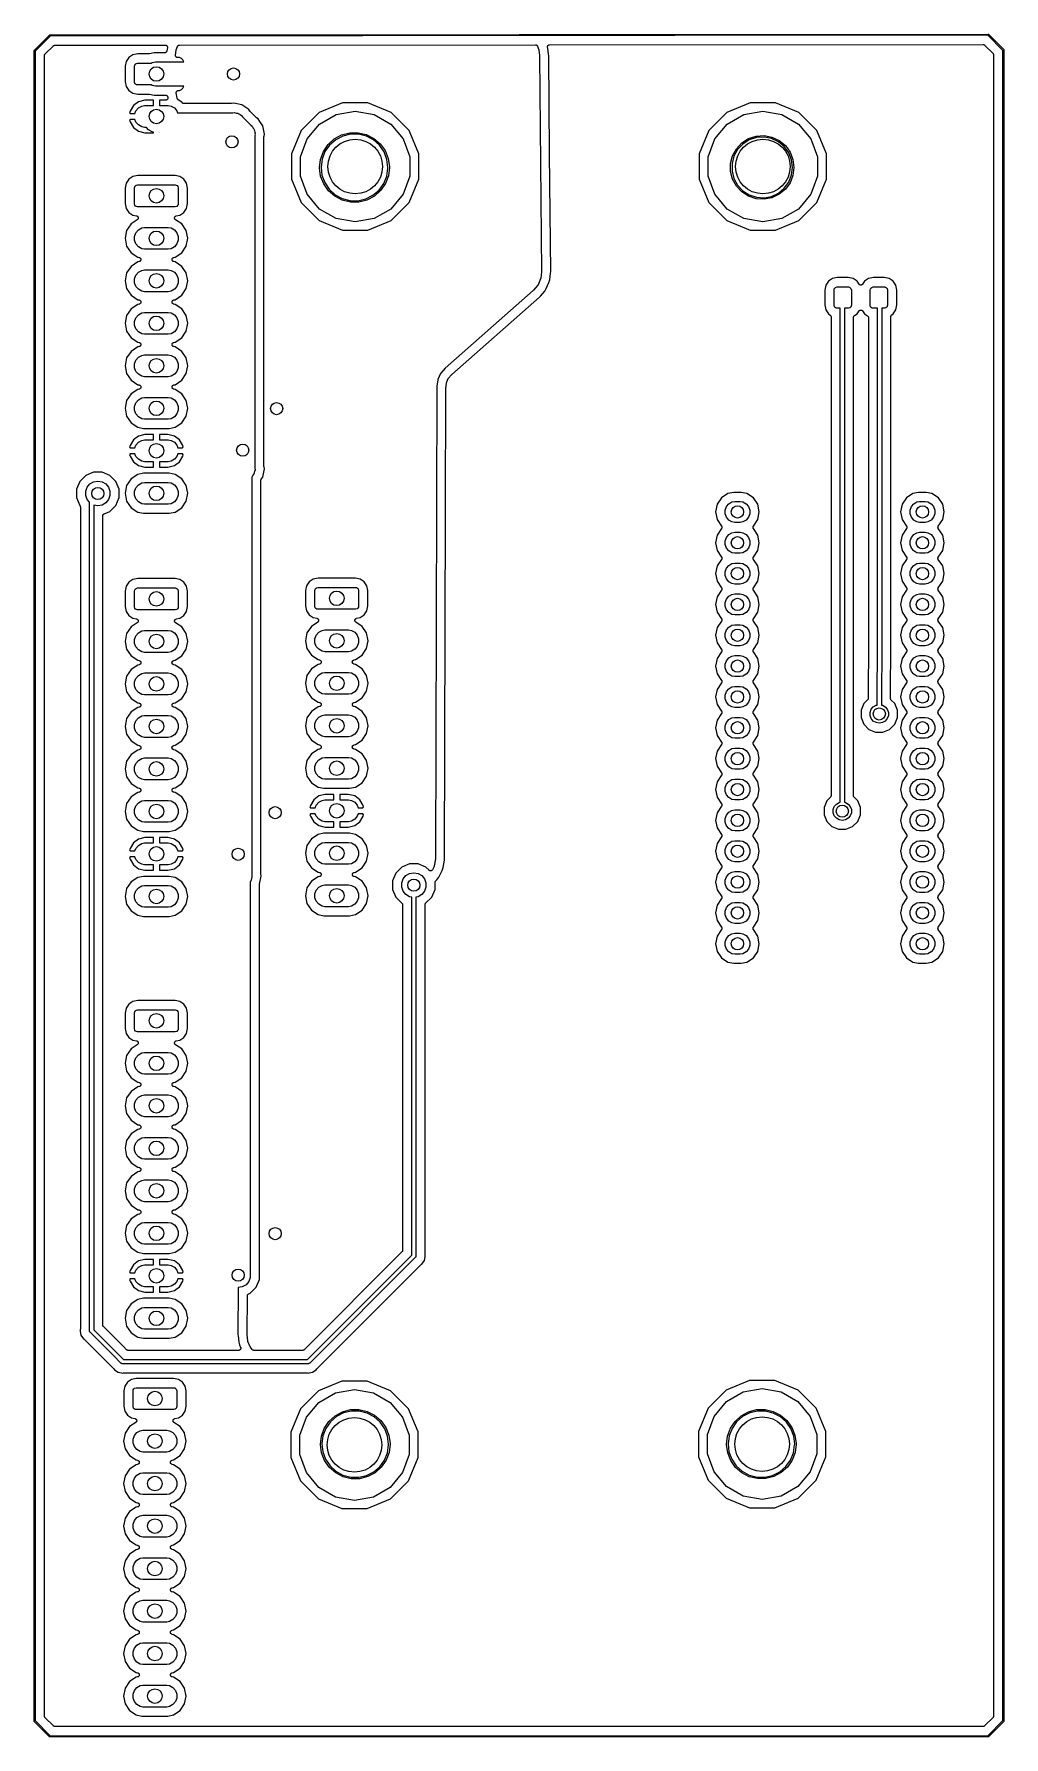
# Model space of a CAD drawing. Extents: x 81 to 161, y -172 to -32.
import ezdxf

# ---------------------------------------------------------------- set-up
doc = ezdxf.new("R2010")
doc.units = 0
doc.header["$MEASUREMENT"] = 0
doc.layers.add('BLACK', color=7, linetype='CONTINUOUS')

msp = doc.modelspace()

# ---------------------------------------------------------------- linework, layer by layer
at = {"layer": 'BLACK', "linetype": 'CONTINUOUS'}
for p, q in [((81.5002, -33.2371), (82.7671, -31.9702)), ((82.8247, -32.054), (81.584, -33.2947)), ((82.7671, -31.9702), (82.7713, -31.9651)), ((82.7713, -31.9651), (82.7771, -31.9618)), ((82.7771, -31.9618), (82.7825, -31.958)), ((82.7825, -31.958), (82.7847, -31.9574)), ((82.7847, -31.9574), (82.7866, -31.9563)), ((82.7866, -31.9563), (82.7931, -31.9551)), ((82.7931, -31.9551), (82.7996, -31.9534)), ((82.7996, -31.9534), (82.8062, -31.954)), ((82.8062, -31.954), (160.081, -31.8905)), ((160.063, -31.9905), (82.8247, -32.054)), ((161.303, -33.2312), (160.063, -31.9905)), ((160.081, -31.8905), (160.088, -31.8899)), ((160.088, -31.8899), (160.094, -31.8916)), ((160.094, -31.8916), (160.101, -31.8928)), ((160.101, -31.8928), (160.103, -31.8939)), ((160.103, -31.8939), (160.105, -31.8945)), ((160.105, -31.8945), (160.11, -31.8983)), ((160.11, -31.8983), (160.116, -31.9016)), ((160.116, -31.9016), (160.12, -31.9067)), ((160.12, -31.9067), (161.387, -33.1736)), ((81.4834, -33.2696), (81.4851, -33.2632)), ((81.484, -33.2762), (81.4834, -33.2696)), ((81.484, -170.813), (81.484, -33.2762)), ((81.4851, -33.2632), (81.4863, -33.2566)), ((81.4863, -33.2566), (81.4874, -33.2547)), ((81.4874, -33.2547), (81.488, -33.2525)), ((81.488, -33.2525), (81.4918, -33.2471)), ((81.4918, -33.2471), (81.4951, -33.2414)), ((81.4951, -33.2414), (81.5002, -33.2371)), ((81.584, -33.2947), (81.584, -170.794)), ((82.3347, -33.6626), (82.3406, -33.6405)), ((82.3406, -33.6405), (82.3446, -33.618)), ((82.3446, -33.618), (82.3484, -33.6113)), ((82.3484, -33.6113), (82.3504, -33.6039)), ((82.3504, -33.6039), (82.3635, -33.5852)), ((82.3635, -33.5852), (82.3749, -33.5654)), ((82.3749, -33.5654), (82.3808, -33.5604)), ((82.3808, -33.5604), (82.3853, -33.5541)), ((82.3853, -33.5541), (83.0844, -32.8549)), ((83.0844, -32.8549), (83.0907, -32.8506)), ((83.0907, -32.8506), (83.0956, -32.8447)), ((83.0956, -32.8447), (83.1155, -32.8332)), ((83.1155, -32.8332), (83.1342, -32.8201)), ((83.1342, -32.8201), (83.1416, -32.8181)), ((83.1416, -32.8181), (83.1482, -32.8143)), ((83.1482, -32.8143), (83.1708, -32.8103)), ((83.1708, -32.8103), (83.1929, -32.8043)), ((83.1929, -32.8043), (83.2005, -32.805)), ((83.2005, -32.805), (83.208, -32.8037)), ((83.208, -32.8037), (92.3008, -32.7962)), ((89.6287, -33.5915), (89.2995, -33.8115)), ((90.0342, -33.5109), (89.6287, -33.5915)), ((90.9658, -33.5109), (90.0342, -33.5109)), ((90.9827, -33.5079), (90.9658, -33.5109)), ((90.9999, -33.5075), (90.9827, -33.5079)), ((91.3946, -33.429), (90.9999, -33.5075)), ((92.2518, -33.429), (91.3946, -33.429)), ((92.257, -33.4281), (92.2518, -33.429)), ((92.2624, -33.4287), (92.257, -33.4281)), ((92.2868, -33.4228), (92.2624, -33.4287)), ((92.3116, -33.4184), (92.2868, -33.4228)), ((92.3008, -32.7962), (92.3071, -32.7973)), ((92.3071, -32.7973), (92.3134, -32.7966)), ((92.3163, -33.4158), (92.3116, -33.4184)), ((92.3134, -32.7966), (92.3368, -32.8025)), ((92.3215, -33.4145), (92.3163, -33.4158)), ((92.3425, -33.4006), (92.3215, -33.4145)), ((92.3368, -32.8025), (92.3606, -32.8067)), ((92.3642, -33.3881), (92.3425, -33.4006)), ((92.3606, -32.8067), (92.3662, -32.8099)), ((92.3677, -33.3839), (92.3642, -33.3881)), ((92.3662, -32.8099), (92.3724, -32.8115)), ((92.3722, -33.381), (92.3677, -33.3839)), ((92.3871, -33.3608), (92.3722, -33.381)), ((92.3724, -32.8115), (92.3924, -32.825)), ((92.4033, -33.3415), (92.3871, -33.3608)), ((92.3924, -32.825), (92.4133, -32.837)), ((92.4051, -33.3365), (92.4033, -33.3415)), ((92.4083, -33.3321), (92.4051, -33.3365)), ((92.4155, -33.308), (92.4083, -33.3321)), ((92.4133, -32.837), (92.4174, -32.8419)), ((92.4241, -33.2844), (92.4155, -33.308)), ((92.4174, -32.8419), (92.4227, -32.8455)), ((92.4227, -32.8455), (92.4368, -32.8651)), ((92.4256, -33.2739), (92.4241, -33.279)), ((92.4241, -33.279), (92.4241, -33.2844)), ((92.4426, -33.1254), (92.4256, -33.2739)), ((92.4368, -32.8651), (92.4524, -32.8836)), ((92.4706, -33.0139), (92.4426, -33.1254)), ((92.4524, -32.8836), (92.4546, -32.8896)), ((92.4546, -32.8896), (92.4583, -32.8948)), ((92.4583, -32.8948), (92.4649, -32.918)), ((92.4649, -32.918), (92.4732, -32.9407)), ((92.4711, -33.0075), (92.4706, -33.0139)), ((92.4733, -33.0014), (92.4711, -33.0075)), ((92.4732, -32.9407), (92.4732, -32.9471)), ((92.4732, -32.9471), (92.475, -32.9532)), ((92.475, -32.9532), (92.4732, -32.9773)), ((92.4732, -32.9773), (92.4733, -33.0014)), ((93.1393, -33.6341), (93.1864, -33.2222)), ((93.1409, -33.6592), (93.1393, -33.6341)), ((93.1864, -33.2222), (93.193, -33.2)), ((93.193, -33.2), (93.1977, -33.1773)), ((93.1977, -33.1773), (93.3058, -32.9055)), ((93.3058, -32.9055), (93.3125, -32.8948)), ((93.3125, -32.8948), (93.3168, -32.8829)), ((93.3168, -32.8829), (93.3283, -32.8691)), ((93.3283, -32.8691), (93.3378, -32.8538)), ((93.3378, -32.8538), (93.3477, -32.846)), ((93.3477, -32.846), (93.3558, -32.8363)), ((93.3558, -32.8363), (93.3714, -32.8273)), ((93.3714, -32.8273), (93.3854, -32.8162)), ((93.3854, -32.8162), (93.3975, -32.8122)), ((93.3975, -32.8122), (93.4084, -32.8058)), ((93.4084, -32.8058), (93.4261, -32.8027)), ((93.4261, -32.8027), (93.4432, -32.7971)), ((93.4432, -32.7971), (93.4558, -32.7974)), ((93.4558, -32.7974), (93.4683, -32.7952)), ((93.4683, -32.7952), (122.795, -32.7711)), ((122.795, -32.7711), (122.806, -32.773)), ((122.806, -32.773), (122.817, -32.7725)), ((122.817, -32.7725), (122.835, -32.7783)), ((122.835, -32.7783), (122.855, -32.7816)), ((122.855, -32.7816), (122.864, -32.7871)), ((122.864, -32.7871), (122.875, -32.7904)), ((122.875, -32.7904), (122.89, -32.8022)), ((122.89, -32.8022), (122.907, -32.812)), ((122.907, -32.812), (122.914, -32.8204)), ((122.914, -32.8204), (122.923, -32.827)), ((122.923, -32.827), (122.934, -32.8435)), ((122.934, -32.8435), (122.946, -32.8585)), ((122.946, -32.8585), (122.95, -32.8688)), ((122.95, -32.8688), (122.956, -32.8781)), ((122.956, -32.8781), (123.064, -33.133)), ((123.064, -33.133), (123.069, -33.1551)), ((123.069, -33.1551), (123.076, -33.1767)), ((123.076, -33.1767), (123.143, -33.6568)), ((123.143, -33.6568), (123.143, -33.6682)), ((123.792, -32.9313), (123.794, -32.9232)), ((123.794, -32.9534), (123.792, -32.9313)), ((123.794, -32.9149), (123.802, -32.894)), ((123.794, -32.9232), (123.794, -32.9149)), ((123.794, -32.9757), (123.794, -32.9534)), ((123.797, -32.9835), (123.794, -32.9757)), ((123.798, -32.9918), (123.797, -32.9835)), ((123.817, -33.0612), (123.798, -32.9918)), ((123.802, -32.894), (123.807, -32.8724)), ((123.807, -32.8724), (123.812, -32.8656)), ((123.812, -32.8656), (123.815, -32.8578)), ((123.815, -32.8578), (123.829, -32.8407)), ((123.887, -33.5583), (123.817, -33.0612)), ((123.829, -32.8407), (123.842, -32.8224)), ((123.842, -32.8224), (123.849, -32.8176)), ((123.849, -32.8176), (123.854, -32.8112)), ((123.854, -32.8112), (123.873, -32.8001)), ((123.873, -32.8001), (123.891, -32.7871)), ((123.895, -33.6669), (123.887, -33.5583)), ((123.891, -32.7871), (123.899, -32.7849)), ((123.899, -32.7849), (123.906, -32.7808)), ((123.906, -32.7808), (123.928, -32.7769)), ((123.928, -32.7769), (123.95, -32.771)), ((123.95, -32.771), (123.958, -32.7716)), ((123.958, -32.7716), (123.966, -32.7702)), ((123.966, -32.7702), (159.68, -32.7408)), ((159.68, -32.7408), (159.687, -32.7422)), ((159.687, -32.7422), (159.695, -32.7415)), ((159.695, -32.7415), (159.717, -32.7474)), ((159.717, -32.7474), (159.74, -32.7513)), ((159.74, -32.7513), (159.746, -32.7552)), ((159.746, -32.7552), (159.754, -32.7572)), ((159.754, -32.7572), (159.773, -32.7703)), ((159.773, -32.7703), (159.792, -32.7817)), ((159.792, -32.7817), (159.797, -32.7876)), ((159.797, -32.7876), (159.804, -32.7921)), ((159.804, -32.7921), (160.502, -33.4906)), ((160.502, -33.4906), (160.507, -33.4969)), ((160.507, -33.4969), (160.513, -33.5019)), ((160.513, -33.5019), (160.524, -33.5217)), ((160.524, -33.5217), (160.537, -33.5404)), ((160.537, -33.5404), (160.539, -33.5478)), ((160.539, -33.5478), (160.543, -33.5545)), ((160.543, -33.5545), (160.547, -33.577)), ((160.547, -33.577), (160.553, -33.5991)), ((160.553, -33.5991), (160.552, -33.6068)), ((160.552, -33.6068), (160.553, -33.6144)), ((160.553, -33.6144), (160.554, -170.411)), ((161.304, -170.794), (161.303, -33.2312)), ((161.387, -33.1736), (161.392, -33.1779)), ((161.392, -33.1779), (161.396, -33.1836)), ((161.396, -33.1836), (161.4, -33.189)), ((161.4, -33.189), (161.4, -33.1912)), ((161.4, -33.1912), (161.401, -33.1931)), ((161.401, -33.1931), (161.402, -33.1997)), ((161.402, -33.1997), (161.404, -33.2061)), ((161.404, -33.2061), (161.403, -33.2127)), ((161.403, -33.2127), (161.403, -170.813)), ((82.334, -33.6779), (82.3353, -33.6703)), ((82.334, -170.411), (82.334, -33.6779)), ((82.3353, -33.6703), (82.3347, -33.6626)), ((89.0795, -34.1407), (88.9989, -34.5462)), ((88.9989, -34.5462), (88.9989, -35.8118)), ((89.2995, -33.8115), (89.0795, -34.1407)), ((89.767, -34.529), (89.7821, -34.4435)), ((89.767, -35.829), (89.767, -34.529)), ((89.7821, -34.4435), (89.8255, -34.3683)), ((89.8255, -34.3683), (89.892, -34.3125)), ((89.892, -34.3125), (90.017, -34.279)), ((90.017, -34.279), (91.1258, -34.279)), ((91.1258, -34.279), (91.2197, -34.2248)), ((91.2197, -34.2248), (91.4795, -34.179)), ((91.4795, -34.179), (93.8127, -34.179)), ((93.1409, -33.6844), (93.1409, -33.6592)), ((93.1427, -33.6894), (93.1409, -33.6844)), ((93.143, -33.6948), (93.1427, -33.6894)), ((93.1531, -33.7179), (93.143, -33.6948)), ((93.1617, -33.7415), (93.1531, -33.7179)), ((93.1651, -33.7456), (93.1617, -33.7415)), ((93.1672, -33.7505), (93.1651, -33.7456)), ((93.1845, -33.7688), (93.1672, -33.7505)), ((93.2007, -33.7881), (93.1845, -33.7688)), ((93.2054, -33.7907), (93.2007, -33.7881)), ((93.2091, -33.7946), (93.2054, -33.7907)), ((93.2316, -33.8059), (93.2091, -33.7946)), ((93.2534, -33.8184), (93.2316, -33.8059)), ((93.2586, -33.8194), (93.2534, -33.8184)), ((93.2634, -33.8218), (93.2586, -33.8194)), ((93.2884, -33.8246), (93.2634, -33.8218)), ((93.3132, -33.829), (93.2884, -33.8246)), ((93.4565, -33.829), (93.3132, -33.829)), ((93.6219, -33.8975), (93.4565, -33.829)), ((93.7485, -34.0241), (93.6219, -33.8975)), ((93.8127, -34.179), (93.7485, -34.0241)), ((123.143, -33.6682), (123.145, -33.6795)), ((123.145, -33.6795), (123.308, -51.4614)), ((123.969, -41.7215), (123.895, -33.6669)), ((88.9989, -35.8118), (89.0795, -36.2173)), ((89.0795, -36.2173), (89.2995, -36.5465)), ((89.8005, -35.954), (89.767, -35.829)), ((89.8563, -36.0205), (89.8005, -35.954)), ((89.9315, -36.0639), (89.8563, -36.0205)), ((90.017, -36.079), (89.9315, -36.0639)), ((91.1258, -36.079), (90.017, -36.079)), ((91.2197, -36.1332), (91.1258, -36.079)), ((91.4795, -36.179), (91.2197, -36.1332)), ((93.8127, -36.179), (91.4795, -36.179)), ((93.4565, -36.529), (93.6219, -36.4605)), ((93.6219, -36.4605), (93.7485, -36.3339)), ((93.7485, -36.3339), (93.8127, -36.179)), ((89.2995, -36.5465), (89.6287, -36.7665)), ((89.6678, -37.7735), (89.3919, -38.234)), ((89.6287, -36.7665), (90.0342, -36.8471)), ((90.0904, -37.4601), (89.6678, -37.7735)), ((90.0342, -36.8471), (90.9658, -36.8471)), ((90.0796, -37.9789), (90.3544, -37.8202)), ((90.6136, -37.329), (90.0904, -37.4601)), ((90.3544, -37.8202), (90.5883, -37.779)), ((90.5883, -37.779), (91.317, -37.779)), ((91.317, -37.329), (90.6136, -37.329)), ((90.9658, -36.8471), (90.9827, -36.8501)), ((90.9827, -36.8501), (90.9999, -36.8505)), ((90.9999, -36.8505), (91.3946, -36.929)), ((91.317, -37.779), (91.317, -37.329)), ((91.3946, -36.929), (92.3319, -36.929)), ((92.3405, -37.329), (91.817, -37.329)), ((91.817, -37.329), (91.817, -37.779)), ((91.817, -37.779), (92.5457, -37.779)), ((92.3319, -36.929), (92.3323, -36.9291)), ((92.3323, -36.9291), (92.3327, -36.929)), ((92.3327, -36.929), (92.3621, -36.9343)), ((92.3702, -37.3238), (92.3405, -37.329)), ((92.3621, -36.9343), (92.3917, -36.9396)), ((92.3996, -37.3187), (92.3702, -37.3238)), ((92.3917, -36.9396), (92.3921, -36.9398)), ((92.3921, -36.9398), (92.3925, -36.9398)), ((92.3925, -36.9398), (92.4184, -36.9549)), ((92.3999, -37.3185), (92.3996, -37.3187)), ((92.4003, -37.3184), (92.3999, -37.3185)), ((92.4264, -37.3034), (92.4003, -37.3184)), ((92.4184, -36.9549), (92.4444, -36.9699)), ((92.4523, -37.2886), (92.4264, -37.3034)), ((92.4444, -36.9699), (92.4446, -36.9702)), ((92.4446, -36.9702), (92.445, -36.9705)), ((92.445, -36.9705), (92.4642, -36.9936)), ((92.4526, -37.2883), (92.4523, -37.2886)), ((92.453, -37.2881), (92.4526, -37.2883)), ((92.4723, -37.265), (92.453, -37.2881)), ((92.4642, -36.9936), (92.4834, -37.0165)), ((92.4916, -37.2422), (92.4723, -37.265)), ((92.4834, -37.0165), (92.4836, -37.0169)), ((92.4836, -37.0169), (92.4838, -37.0172)), ((92.4838, -37.0172), (92.494, -37.0455)), ((92.4918, -37.2418), (92.4916, -37.2422)), ((92.492, -37.2415), (92.4918, -37.2418)), ((92.5023, -37.2133), (92.492, -37.2415)), ((92.494, -37.0455), (92.5042, -37.0736)), ((92.5127, -37.1852), (92.5023, -37.2133)), ((92.5042, -37.0736), (92.5042, -37.074)), ((92.5042, -37.074), (92.5044, -37.0744)), ((92.5044, -37.0744), (92.5129, -37.1244)), ((92.5128, -37.1844), (92.5127, -37.1848)), ((92.5127, -37.1848), (92.5127, -37.1852)), ((92.5129, -37.1244), (92.5128, -37.1544)), ((92.5128, -37.1544), (92.5128, -37.1844)), ((92.5457, -37.779), (92.7796, -37.8202)), ((92.7796, -37.8202), (93.0544, -37.9789)), ((93.2068, -36.7336), (93.207, -36.7036)), ((93.2802, -37.1612), (93.2068, -36.7336)), ((93.207, -36.6736), (93.2071, -36.6732)), ((93.207, -36.7036), (93.207, -36.6736)), ((93.2071, -36.6728), (93.2175, -36.6446)), ((93.2071, -36.6732), (93.2071, -36.6728)), ((93.2175, -36.6446), (93.2277, -36.6165)), ((93.2277, -36.6165), (93.228, -36.6162)), ((93.228, -36.6162), (93.2281, -36.6158)), ((93.2281, -36.6158), (93.2475, -36.5929)), ((93.2475, -36.5929), (93.2668, -36.5699)), ((93.2668, -36.5699), (93.2672, -36.5697)), ((93.2672, -36.5697), (93.2674, -36.5694)), ((93.2674, -36.5694), (93.2934, -36.5546)), ((93.2891, -37.186), (93.2802, -37.1612)), ((93.2969, -37.2112), (93.2891, -37.186)), ((93.2934, -36.5546), (93.3194, -36.5396)), ((93.3056, -37.2282), (93.2969, -37.2112)), ((93.314, -37.2394), (93.3056, -37.2282)), ((93.3202, -37.252), (93.314, -37.2394)), ((93.3194, -36.5396), (93.3198, -36.5395)), ((93.3198, -36.5395), (93.3202, -36.5393)), ((93.3202, -36.5393), (93.3497, -36.5342)), ((93.3322, -37.2634), (93.3202, -37.252)), ((93.3422, -37.2767), (93.3322, -37.2634)), ((93.354, -37.2843), (93.3422, -37.2767)), ((93.3497, -36.5342), (93.3793, -36.529)), ((93.3641, -37.294), (93.354, -37.2843)), ((93.6566, -37.4894), (93.3641, -37.294)), ((93.3793, -36.529), (93.4565, -36.529)), ((93.6919, -37.5422), (93.6566, -37.4894)), ((93.709, -37.5601), (93.6919, -37.5422)), ((93.7249, -37.5791), (93.709, -37.5601)), ((93.7299, -37.5819), (93.7249, -37.5791)), ((93.7339, -37.5861), (93.7299, -37.5819)), ((93.7561, -37.5971), (93.7339, -37.5861)), ((93.7775, -37.6094), (93.7561, -37.5971)), ((93.7832, -37.6105), (93.7775, -37.6094)), ((93.7884, -37.613), (93.7832, -37.6105)), ((93.813, -37.6157), (93.7884, -37.613)), ((93.8374, -37.62), (93.813, -37.6157)), ((97.7274, -37.62), (93.8374, -37.62)), ((97.7444, -37.617), (97.7274, -37.62)), ((97.7616, -37.6166), (97.7444, -37.617)), ((97.917, -37.5857), (97.7616, -37.6166)), ((98.0724, -37.6166), (97.917, -37.5857)), ((98.5998, -37.7215), (98.0724, -37.6166)), ((98.0724, -37.6166), (98.0724, -37.6166)), ((99.1787, -38.1083), (98.5998, -37.7215)), ((106.906, -37.549), (104.976, -38.3483)), ((108.994, -37.549), (106.906, -37.549)), ((110.924, -38.3483), (108.994, -37.549)), ((140.497, -37.549), (138.568, -38.3483)), ((142.586, -37.549), (140.497, -37.549)), ((144.515, -38.3483), (142.586, -37.549)), ((89.3919, -38.234), (89.3614, -38.3458)), ((89.3614, -38.3458), (89.4055, -38.429)), ((89.4055, -38.929), (89.3614, -39.0122)), ((89.3614, -39.0122), (89.3919, -39.124)), ((89.3919, -39.124), (89.6678, -39.5845)), ((89.4055, -38.429), (89.8002, -38.429)), ((89.8002, -38.929), (89.4055, -38.929)), ((89.8002, -38.429), (89.8756, -38.2221)), ((89.8756, -39.1359), (89.8002, -38.929)), ((89.8756, -38.2221), (90.0796, -37.9789)), ((90.0796, -39.3791), (89.8756, -39.1359)), ((93.0544, -37.9789), (93.2584, -38.2221)), ((93.2584, -38.2221), (93.3123, -38.37)), ((93.3123, -38.37), (97.8734, -38.37)), ((97.8734, -38.37), (98.0055, -38.3584)), ((98.0055, -38.3584), (98.1336, -38.3928)), ((98.1336, -38.3928), (98.2643, -38.4158)), ((98.2643, -38.4158), (98.303, -38.4382)), ((98.303, -38.4382), (98.3461, -38.4497)), ((98.3461, -38.4497), (98.4548, -38.5258)), ((98.4548, -38.5258), (98.5697, -38.5921)), ((98.5697, -38.5921), (98.655, -38.6938)), ((98.655, -38.6938), (99.3552, -39.394)), ((99.2667, -38.2401), (99.1787, -38.1083)), ((99.2786, -38.2525), (99.2667, -38.2401)), ((99.2885, -38.2666), (99.2786, -38.2525)), ((99.7824, -38.7605), (99.2885, -38.2666)), ((99.7965, -38.7704), (99.7824, -38.7605)), ((99.8089, -38.7823), (99.7965, -38.7704)), ((99.9407, -38.8703), (99.8089, -38.7823)), ((100.085, -39.0862), (99.9407, -38.8703)), ((100.327, -39.4492), (100.085, -39.0862)), ((104.976, -38.3483), (103.499, -39.8251)), ((105.013, -39.2986), (106.387, -38.5052)), ((106.387, -38.5052), (107.95, -38.2296)), ((107.95, -38.2296), (109.513, -38.5052)), ((109.513, -38.5052), (110.887, -39.2986)), ((112.401, -39.8251), (110.924, -38.3483)), ((138.568, -38.3483), (137.091, -39.8251)), ((138.604, -39.2986), (139.979, -38.5052)), ((139.979, -38.5052), (141.541, -38.2296)), ((141.541, -38.2296), (143.104, -38.5052)), ((143.104, -38.5052), (144.479, -39.2986)), ((145.992, -39.8251), (144.515, -38.3483)), ((89.6678, -39.5845), (90.0904, -39.8979)), ((90.3544, -39.5378), (90.0796, -39.3791)), ((90.0904, -39.8979), (90.6136, -40.029)), ((90.5883, -39.579), (90.3544, -39.5378)), ((90.7567, -39.579), (90.5883, -39.579)), ((90.6136, -40.029), (91.317, -40.029)), ((90.9143, -39.7669), (90.7567, -39.579)), ((91.2197, -39.9432), (90.9143, -39.7669)), ((91.317, -39.9603), (91.2197, -39.9432)), ((91.317, -40.029), (91.317, -39.9603)), ((91.8278, -40.029), (91.817, -40.0182)), ((91.817, -40.0182), (91.817, -40.029)), ((91.817, -40.029), (91.8278, -40.029)), ((99.3552, -39.394), (99.4569, -39.4793)), ((99.4569, -39.4793), (99.4792, -39.518)), ((99.4792, -39.518), (99.5108, -39.5496)), ((99.5108, -39.5496), (99.5483, -39.6301)), ((99.5483, -39.6301), (99.5993, -39.7029)), ((99.5993, -39.7029), (99.6109, -39.746)), ((99.6109, -39.746), (99.6332, -39.7847)), ((99.6332, -39.7847), (99.6409, -39.8287)), ((99.6409, -39.8287), (99.6598, -39.8692)), ((99.6598, -39.8692), (99.6676, -39.9577)), ((99.6676, -39.9577), (99.6906, -40.0435)), ((99.6906, -40.2205), (99.679, -40.2636)), ((99.679, -40.2636), (99.679, -67.6474)), ((99.6906, -40.0435), (99.6828, -40.132)), ((99.6828, -40.132), (99.6906, -40.2205)), ((100.463, -40.132), (100.327, -39.4492)), ((100.429, -40.3216), (100.432, -40.3046)), ((100.429, -67.5014), (100.429, -40.3216)), ((100.432, -40.2874), (100.463, -40.132)), ((100.432, -40.3046), (100.432, -40.2874)), ((103.499, -39.8251), (102.7, -41.7547)), ((103.45, -42.0055), (103.993, -40.5143)), ((103.993, -40.5143), (105.013, -39.2986)), ((105.71, -40.9951), (106.221, -40.5301)), ((106.338, -40.595), (105.839, -41.0302)), ((106.221, -40.5301), (106.828, -40.2004)), ((106.926, -40.2913), (106.338, -40.595)), ((106.828, -40.2004), (107.496, -40.0251)), ((107.57, -40.1368), (106.926, -40.2913)), ((107.496, -40.0251), (108.187, -40.0143)), ((108.232, -40.1402), (107.57, -40.1368)), ((108.187, -40.0143), (108.861, -40.1685)), ((108.874, -40.3015), (108.232, -40.1402)), ((108.861, -40.1685), (109.478, -40.4789)), ((109.459, -40.6113), (108.874, -40.3015)), ((109.953, -41.0518), (109.459, -40.6113)), ((109.478, -40.4789), (110.003, -40.9276)), ((110.887, -39.2986), (111.907, -40.5143)), ((111.907, -40.5143), (112.45, -42.0055)), ((113.2, -41.7547), (112.401, -39.8251)), ((137.091, -39.8251), (136.291, -41.7547)), ((137.041, -42.0055), (137.584, -40.5143)), ((137.584, -40.5143), (138.604, -39.2986)), ((139.806, -40.8544), (140.361, -40.5021)), ((140.412, -40.6107), (139.883, -40.9468)), ((140.361, -40.5021), (140.987, -40.299)), ((141.009, -40.4168), (140.412, -40.6107)), ((140.987, -40.299), (141.643, -40.2577)), ((141.635, -40.3774), (141.009, -40.4168)), ((142.251, -40.495), (141.635, -40.3774)), ((141.643, -40.2577), (142.288, -40.3809)), ((142.819, -40.7621), (142.251, -40.495)), ((142.288, -40.3809), (142.883, -40.6608)), ((142.883, -40.6608), (143.39, -41.0798)), ((144.479, -39.2986), (145.499, -40.5143)), ((145.499, -40.5143), (146.041, -42.0055)), ((146.791, -41.7547), (145.992, -39.8251)), ((102.7, -41.7547), (102.7, -43.8433)), ((103.45, -43.5925), (103.45, -42.0055)), ((105.087, -42.2174), (105.324, -41.5686)), ((105.458, -41.5719), (105.218, -42.1888)), ((105.324, -41.5686), (105.71, -40.9951)), ((105.839, -41.0302), (105.458, -41.5719)), ((110.328, -41.5974), (109.953, -41.0518)), ((110.003, -40.9276), (110.406, -41.4887)), ((110.562, -42.2167), (110.328, -41.5974)), ((110.406, -41.4887), (110.664, -42.1298)), ((112.45, -42.0055), (112.45, -43.5925)), ((113.2, -43.8433), (113.2, -41.7547)), ((124.059, -51.4608), (123.969, -41.7215)), ((136.291, -41.7547), (136.291, -43.8433)), ((137.041, -43.5925), (137.041, -42.0055)), ((138.876, -42.5465), (139.04, -41.9097)), ((139.151, -41.9539), (138.995, -42.5615)), ((139.04, -41.9097), (139.356, -41.3336)), ((139.453, -41.4041), (139.151, -41.9539)), ((139.356, -41.3336), (139.806, -40.8544)), ((139.883, -40.9468), (139.453, -41.4041)), ((143.302, -41.162), (142.819, -40.7621)), ((143.671, -41.6695), (143.302, -41.162)), ((143.39, -41.0798), (143.776, -41.6117)), ((143.902, -42.2528), (143.671, -41.6695)), ((143.776, -41.6117), (144.018, -42.2229)), ((146.041, -42.0055), (146.041, -43.5925)), ((146.791, -43.8433), (146.791, -41.7547)), ((105.011, -42.9041), (105.087, -42.2174)), ((105.101, -43.5891), (105.011, -42.9041)), ((105.218, -42.1888), (105.131, -42.8452)), ((105.131, -42.8452), (105.204, -43.5032)), ((110.548, -43.5872), (110.641, -42.9317)), ((110.642, -42.874), (110.562, -42.2167)), ((110.641, -42.9317), (110.642, -42.874)), ((110.664, -42.1298), (110.761, -42.8138)), ((110.762, -42.874), (110.679, -43.5599)), ((110.761, -42.8138), (110.762, -42.874)), ((138.876, -43.2039), (138.876, -42.5465)), ((139.04, -43.8406), (138.876, -43.2039)), ((138.995, -42.5615), (138.995, -43.1888)), ((138.995, -43.1888), (139.151, -43.7965)), ((143.981, -42.8752), (143.902, -42.2528)), ((143.902, -43.4976), (143.981, -42.8752)), ((144.018, -42.2229), (144.101, -42.8752)), ((144.101, -42.8752), (144.018, -43.5274)), ((89.0795, -44.1737), (88.9989, -44.5792)), ((88.9989, -44.5792), (88.9989, -45.8448)), ((89.2995, -43.8445), (89.0795, -44.1737)), ((89.6287, -43.6245), (89.2995, -43.8445)), ((90.0342, -43.5439), (89.6287, -43.6245)), ((89.767, -44.562), (89.7821, -44.4765)), ((89.767, -45.862), (89.767, -44.562)), ((89.7821, -44.4765), (89.8255, -44.4013)), ((89.8255, -44.4013), (89.892, -44.3455)), ((89.892, -44.3455), (90.017, -44.312)), ((90.017, -44.312), (93.117, -44.312)), ((93.0998, -43.5439), (90.0342, -43.5439)), ((93.5053, -43.6245), (93.0998, -43.5439)), ((93.117, -44.312), (93.2025, -44.3271)), ((93.2025, -44.3271), (93.2777, -44.3705)), ((93.2777, -44.3705), (93.3335, -44.437)), ((93.3335, -44.437), (93.367, -44.562)), ((93.367, -44.562), (93.367, -45.862)), ((93.8345, -43.8445), (93.5053, -43.6245)), ((94.0545, -44.1737), (93.8345, -43.8445)), ((94.1351, -44.5792), (94.0545, -44.1737)), ((94.1351, -45.8448), (94.1351, -44.5792)), ((102.7, -43.8433), (103.499, -45.7729)), ((103.993, -45.0837), (103.45, -43.5925)), ((105.352, -44.2329), (105.101, -43.5891)), ((105.204, -43.5032), (105.431, -44.125)), ((105.75, -44.7981), (105.352, -44.2329)), ((105.431, -44.125), (105.801, -44.6745)), ((106.27, -45.2523), (105.75, -44.7981)), ((105.801, -44.6745), (106.29, -45.1201)), ((109.411, -45.1692), (109.915, -44.7392)), ((110.043, -44.7756), (109.528, -45.2353)), ((109.915, -44.7392), (110.301, -44.2015)), ((110.435, -44.2062), (110.043, -44.7756)), ((110.301, -44.2015), (110.548, -43.5872)), ((110.679, -43.5599), (110.435, -44.2062)), ((112.45, -43.5925), (111.907, -45.0837)), ((112.401, -45.7729), (113.2, -43.8433)), ((136.291, -43.8433), (137.091, -45.7729)), ((137.584, -45.0837), (137.041, -43.5925)), ((139.356, -44.4167), (139.04, -43.8406)), ((139.151, -43.7965), (139.453, -44.3462)), ((139.806, -44.896), (139.356, -44.4167)), ((139.453, -44.3462), (139.883, -44.8035)), ((139.883, -44.8035), (140.412, -45.1396)), ((142.819, -44.9882), (143.302, -44.5884)), ((143.39, -44.6705), (142.883, -45.0896)), ((143.302, -44.5884), (143.671, -44.0808)), ((143.776, -44.1386), (143.39, -44.6705)), ((143.671, -44.0808), (143.902, -43.4976)), ((144.018, -43.5274), (143.776, -44.1386)), ((146.041, -43.5925), (145.499, -45.0837)), ((145.992, -45.7729), (146.791, -43.8433)), ((88.9989, -45.8448), (89.0795, -46.2503)), ((89.0795, -46.2503), (89.2995, -46.5795)), ((89.8005, -45.987), (89.767, -45.862)), ((89.8563, -46.0535), (89.8005, -45.987)), ((89.9315, -46.0969), (89.8563, -46.0535)), ((90.017, -46.112), (89.9315, -46.0969)), ((93.117, -46.112), (90.017, -46.112)), ((93.242, -46.0785), (93.117, -46.112)), ((93.3085, -46.0227), (93.242, -46.0785)), ((93.3519, -45.9475), (93.3085, -46.0227)), ((93.367, -45.862), (93.3519, -45.9475)), ((93.8345, -46.5795), (94.0545, -46.2503)), ((94.0545, -46.2503), (94.1351, -45.8448)), ((103.499, -45.7729), (104.976, -47.2497)), ((105.013, -46.2994), (103.993, -45.0837)), ((106.884, -45.5692), (106.27, -45.2523)), ((106.29, -45.1201), (106.872, -45.436)), ((106.872, -45.436), (107.513, -45.604)), ((107.556, -45.7305), (106.884, -45.5692)), ((107.513, -45.604), (108.175, -45.6144)), ((108.247, -45.7269), (107.556, -45.7305)), ((108.175, -45.6144), (108.82, -45.4666)), ((108.917, -45.5586), (108.247, -45.7269)), ((108.82, -45.4666), (109.411, -45.1692)), ((109.528, -45.2353), (108.917, -45.5586)), ((111.907, -45.0837), (110.887, -46.2994)), ((110.924, -47.2497), (112.401, -45.7729)), ((137.091, -45.7729), (138.568, -47.2497)), ((138.604, -46.2994), (137.584, -45.0837)), ((140.361, -45.2482), (139.806, -44.896)), ((140.987, -45.4514), (140.361, -45.2482)), ((140.412, -45.1396), (141.009, -45.3335)), ((141.643, -45.4927), (140.987, -45.4514)), ((141.009, -45.3335), (141.635, -45.3729)), ((141.635, -45.3729), (142.251, -45.2553)), ((142.288, -45.3695), (141.643, -45.4927)), ((142.251, -45.2553), (142.819, -44.9882)), ((142.883, -45.0896), (142.288, -45.3695)), ((145.499, -45.0837), (144.479, -46.2994)), ((144.515, -47.2497), (145.992, -45.7729)), ((89.4774, -47.5224), (89.1127, -48.0682)), ((89.2995, -46.5795), (89.6287, -46.7995)), ((89.9946, -47.1768), (89.4774, -47.5224)), ((89.6287, -46.7995), (89.9315, -46.8597)), ((89.9315, -46.8597), (89.9528, -46.868)), ((89.9528, -46.868), (89.9748, -46.8744)), ((89.9748, -46.8744), (89.981, -46.8789)), ((89.981, -46.8789), (89.9882, -46.8817)), ((89.9882, -46.8817), (90.0054, -46.8968)), ((90.0111, -47.161), (89.9946, -47.1768)), ((90.0054, -46.8968), (90.0238, -46.9103)), ((90.029, -47.1467), (90.0111, -47.161)), ((90.0238, -46.9103), (90.0281, -46.9167)), ((90.0281, -46.9167), (90.0339, -46.9218)), ((90.033, -47.1401), (90.029, -47.1467)), ((90.0385, -47.1348), (90.033, -47.1401)), ((90.0339, -46.9218), (90.0449, -46.9418)), ((90.0486, -47.1143), (90.0385, -47.1348)), ((90.0449, -46.9418), (90.0576, -46.9608)), ((90.0605, -47.0948), (90.0486, -47.1143)), ((90.0576, -46.9608), (90.0594, -46.9683)), ((90.0594, -46.9683), (90.0631, -46.9751)), ((90.062, -47.0872), (90.0605, -47.0948)), ((90.0654, -47.0803), (90.062, -47.0872)), ((90.0631, -46.9751), (90.0666, -46.9977)), ((90.0679, -47.0576), (90.0654, -47.0803)), ((90.0666, -46.9977), (90.072, -47.0199)), ((90.0723, -47.0351), (90.0679, -47.0576)), ((90.072, -47.0199), (90.0712, -47.0275)), ((90.0712, -47.0275), (90.0723, -47.0351)), ((93.0617, -47.0351), (93.0628, -47.0275)), ((93.0661, -47.0576), (93.0617, -47.0351)), ((93.062, -47.0199), (93.0674, -46.9977)), ((93.0628, -47.0275), (93.062, -47.0199)), ((93.0686, -47.0803), (93.0661, -47.0576)), ((93.0674, -46.9977), (93.0709, -46.9751)), ((93.072, -47.0872), (93.0686, -47.0803)), ((93.0709, -46.9751), (93.0746, -46.9683)), ((93.0735, -47.0948), (93.072, -47.0872)), ((93.0854, -47.1143), (93.0735, -47.0948)), ((93.0746, -46.9683), (93.0764, -46.9608)), ((93.0764, -46.9608), (93.0891, -46.9418)), ((93.0955, -47.1348), (93.0854, -47.1143)), ((93.0891, -46.9418), (93.1001, -46.9218)), ((93.101, -47.1401), (93.0955, -47.1348)), ((93.1001, -46.9218), (93.1059, -46.9167)), ((93.105, -47.1467), (93.101, -47.1401)), ((93.1229, -47.161), (93.105, -47.1467)), ((93.1059, -46.9167), (93.1102, -46.9103)), ((93.1102, -46.9103), (93.1286, -46.8968)), ((93.1394, -47.1768), (93.1229, -47.161)), ((93.1286, -46.8968), (93.1458, -46.8817)), ((93.6566, -47.5224), (93.1394, -47.1768)), ((93.1458, -46.8817), (93.153, -46.8789)), ((93.153, -46.8789), (93.1592, -46.8744)), ((93.1592, -46.8744), (93.1812, -46.868)), ((93.1812, -46.868), (93.2025, -46.8597)), ((93.2025, -46.8597), (93.5053, -46.7995)), ((93.5053, -46.7995), (93.8345, -46.5795)), ((94.0213, -48.0682), (93.6566, -47.5224)), ((104.976, -47.2497), (106.906, -48.049)), ((106.387, -47.0928), (105.013, -46.2994)), ((107.95, -47.3684), (106.387, -47.0928)), ((109.513, -47.0928), (107.95, -47.3684)), ((108.994, -48.049), (110.924, -47.2497)), ((110.887, -46.2994), (109.513, -47.0928)), ((138.568, -47.2497), (140.497, -48.049)), ((139.979, -47.0928), (138.604, -46.2994)), ((141.541, -47.3684), (139.979, -47.0928)), ((143.104, -47.0928), (141.541, -47.3684)), ((142.586, -48.049), (144.515, -47.2497)), ((144.479, -46.2994), (143.104, -47.0928)), ((89.1127, -48.0682), (88.9847, -48.712)), ((88.9847, -48.712), (89.1127, -49.3558)), ((89.767, -48.5533), (89.8756, -48.2551)), ((89.767, -48.8707), (89.767, -48.5533)), ((89.8756, -49.1689), (89.767, -48.8707)), ((89.8756, -48.2551), (90.0796, -48.0119)), ((90.0796, -48.0119), (90.3544, -47.8532)), ((90.3544, -47.8532), (90.5883, -47.812)), ((90.5883, -47.812), (92.5457, -47.812)), ((92.5457, -47.812), (92.7796, -47.8532)), ((92.7796, -47.8532), (93.0544, -48.0119)), ((93.0544, -48.0119), (93.2584, -48.2551)), ((93.2584, -48.2551), (93.367, -48.5533)), ((93.367, -48.8707), (93.2584, -49.1689)), ((93.367, -48.5533), (93.367, -48.8707)), ((94.1493, -48.712), (94.0213, -48.0682)), ((94.0213, -49.3558), (94.1493, -48.712)), ((106.906, -48.049), (108.994, -48.049)), ((140.497, -48.049), (142.586, -48.049)), ((89.1127, -49.3558), (89.4774, -49.9016)), ((89.4774, -49.9016), (90.0232, -50.2663)), ((90.0796, -49.4121), (89.8756, -49.1689)), ((90.0232, -50.2663), (90.1443, -50.2904)), ((90.3544, -49.5708), (90.0796, -49.4121)), ((90.1443, -50.2904), (90.1692, -50.3)), ((90.1692, -50.3), (90.1944, -50.3086)), ((90.1944, -50.3086), (90.1974, -50.311)), ((90.1974, -50.311), (90.201, -50.3124)), ((90.201, -50.3124), (90.221, -50.33)), ((90.221, -50.33), (90.2418, -50.3466)), ((90.2418, -50.3466), (90.2438, -50.3499)), ((90.2438, -50.3499), (90.2467, -50.3525)), ((90.2467, -50.3525), (90.2595, -50.3758)), ((90.2595, -50.3758), (90.2733, -50.3986)), ((90.2733, -50.3986), (90.2741, -50.4024)), ((90.2741, -50.4024), (90.2759, -50.4057)), ((90.2759, -50.4057), (90.28, -50.4321)), ((90.28, -50.4321), (90.2852, -50.4582)), ((90.2852, -50.4658), (90.28, -50.4919)), ((90.2852, -50.4582), (90.2846, -50.462)), ((90.2846, -50.462), (90.2852, -50.4658)), ((90.5883, -49.612), (90.3544, -49.5708)), ((92.5457, -49.612), (90.5883, -49.612)), ((92.7796, -49.5708), (92.5457, -49.612)), ((93.0544, -49.4121), (92.7796, -49.5708)), ((92.8488, -50.4582), (92.854, -50.4321)), ((92.8494, -50.462), (92.8488, -50.4582)), ((92.8488, -50.4658), (92.8494, -50.462)), ((92.854, -50.4919), (92.8488, -50.4658)), ((92.854, -50.4321), (92.8581, -50.4057)), ((92.8581, -50.4057), (92.8599, -50.4024)), ((92.8599, -50.4024), (92.8607, -50.3986)), ((92.8607, -50.3986), (92.8745, -50.3758)), ((92.8745, -50.3758), (92.8873, -50.3525)), ((92.8873, -50.3525), (92.8902, -50.3499)), ((92.8902, -50.3499), (92.8922, -50.3466)), ((92.8922, -50.3466), (92.913, -50.33)), ((92.913, -50.33), (92.933, -50.3124)), ((92.933, -50.3124), (92.9366, -50.311)), ((92.9366, -50.311), (92.9396, -50.3086)), ((92.9396, -50.3086), (92.9648, -50.3)), ((92.9648, -50.3), (92.9897, -50.2904)), ((92.9897, -50.2904), (93.1108, -50.2663)), ((93.2584, -49.1689), (93.0544, -49.4121)), ((93.1108, -50.2663), (93.6566, -49.9016)), ((93.6566, -49.9016), (94.0213, -49.3558)), ((89.1127, -51.5682), (88.9847, -52.212)), ((89.4774, -51.0224), (89.1127, -51.5682)), ((90.0232, -50.6577), (89.4774, -51.0224)), ((89.767, -52.0533), (89.8756, -51.7551)), ((89.8756, -51.7551), (90.0796, -51.5119)), ((90.1443, -50.6336), (90.0232, -50.6577)), ((90.0796, -51.5119), (90.3544, -51.3532)), ((90.1692, -50.624), (90.1443, -50.6336)), ((90.1944, -50.6154), (90.1692, -50.624)), ((90.1974, -50.613), (90.1944, -50.6154)), ((90.201, -50.6116), (90.1974, -50.613)), ((90.221, -50.594), (90.201, -50.6116)), ((90.2418, -50.5774), (90.221, -50.594)), ((90.2438, -50.5741), (90.2418, -50.5774)), ((90.2467, -50.5715), (90.2438, -50.5741)), ((90.2595, -50.5482), (90.2467, -50.5715)), ((90.2733, -50.5254), (90.2595, -50.5482)), ((90.2741, -50.5216), (90.2733, -50.5254)), ((90.2759, -50.5183), (90.2741, -50.5216)), ((90.28, -50.4919), (90.2759, -50.5183)), ((90.3544, -51.3532), (90.5883, -51.312)), ((90.5883, -51.312), (92.5457, -51.312)), ((92.5457, -51.312), (92.7796, -51.3532)), ((92.7796, -51.3532), (93.0544, -51.5119)), ((92.8581, -50.5183), (92.854, -50.4919)), ((92.8599, -50.5216), (92.8581, -50.5183)), ((92.8607, -50.5254), (92.8599, -50.5216)), ((92.8745, -50.5482), (92.8607, -50.5254)), ((92.8873, -50.5715), (92.8745, -50.5482)), ((92.8902, -50.5741), (92.8873, -50.5715)), ((92.8922, -50.5774), (92.8902, -50.5741)), ((92.913, -50.594), (92.8922, -50.5774)), ((92.933, -50.6116), (92.913, -50.594)), ((92.9366, -50.613), (92.933, -50.6116)), ((92.9396, -50.6154), (92.9366, -50.613)), ((92.9648, -50.624), (92.9396, -50.6154)), ((92.9897, -50.6336), (92.9648, -50.624)), ((93.1108, -50.6577), (92.9897, -50.6336)), ((93.0544, -51.5119), (93.2584, -51.7551)), ((93.6566, -51.0224), (93.1108, -50.6577)), ((93.2584, -51.7551), (93.367, -52.0533)), ((94.0213, -51.5682), (93.6566, -51.0224)), ((94.1493, -52.212), (94.0213, -51.5682)), ((123.307, -51.4863), (123.236, -52.0133)), ((123.308, -51.4614), (123.306, -51.4738)), ((123.306, -51.4738), (123.307, -51.4863)), ((123.978, -52.1258), (124.051, -51.58)), ((124.051, -51.58), (124.059, -51.4608)), ((88.9847, -52.212), (89.1127, -52.8558)), ((89.1127, -52.8558), (89.4774, -53.4016)), ((89.767, -52.3707), (89.767, -52.0533)), ((89.8756, -52.6689), (89.767, -52.3707)), ((90.0796, -52.9121), (89.8756, -52.6689)), ((90.3544, -53.0708), (90.0796, -52.9121)), ((90.5883, -53.112), (90.3544, -53.0708)), ((92.5457, -53.112), (90.5883, -53.112)), ((92.7796, -53.0708), (92.5457, -53.112)), ((93.0544, -52.9121), (92.7796, -53.0708)), ((93.2584, -52.6689), (93.0544, -52.9121)), ((93.367, -52.3707), (93.2584, -52.6689)), ((93.367, -52.0533), (93.367, -52.3707)), ((93.6566, -53.4016), (94.0213, -52.8558)), ((94.0213, -52.8558), (94.1493, -52.212)), ((122.623, -53.0003), (115.36, -59.4088)), ((122.63, -52.9904), (122.623, -53.0003)), ((122.64, -52.9824), (122.63, -52.9904)), ((122.985, -52.5775), (122.64, -52.9824)), ((122.997, -52.556), (122.985, -52.5775)), ((123.011, -52.5353), (122.997, -52.556)), ((123.222, -52.0612), (123.011, -52.5353)), ((123.207, -53.4732), (123.564, -53.0539)), ((123.229, -52.037), (123.222, -52.0612)), ((123.236, -52.0133), (123.229, -52.037)), ((123.564, -53.0539), (123.691, -52.8522)), ((123.691, -52.8522), (123.913, -52.355)), ((123.913, -52.355), (123.978, -52.1258)), ((146.719, -52.5807), (146.638, -52.9862)), ((146.638, -52.9862), (146.638, -54.2018)), ((146.939, -52.2515), (146.719, -52.5807)), ((147.268, -52.0315), (146.939, -52.2515)), ((147.673, -51.9509), (147.268, -52.0315)), ((147.406, -52.969), (147.421, -52.8835)), ((147.406, -54.219), (147.406, -52.969)), ((147.421, -52.8835), (147.464, -52.8083)), ((147.464, -52.8083), (147.531, -52.7525)), ((147.531, -52.7525), (147.656, -52.719)), ((147.656, -52.719), (148.581, -52.719)), ((148.564, -51.9509), (147.673, -51.9509)), ((148.969, -52.0315), (148.564, -51.9509)), ((148.581, -52.719), (148.667, -52.7341)), ((148.667, -52.7341), (148.742, -52.7775)), ((148.742, -52.7775), (148.798, -52.844)), ((148.798, -52.844), (148.831, -52.969)), ((148.831, -52.969), (148.831, -54.219)), ((149.298, -52.2515), (148.969, -52.0315)), ((149.46, -52.4939), (149.298, -52.2515)), ((149.474, -52.5077), (149.46, -52.4939)), ((149.485, -52.5231), (149.474, -52.5077)), ((149.495, -52.5295), (149.485, -52.5231)), ((149.503, -52.5379), (149.495, -52.5295)), ((149.52, -52.5463), (149.503, -52.5379)), ((149.536, -52.5569), (149.52, -52.5463)), ((149.547, -52.5596), (149.536, -52.5569)), ((149.557, -52.5647), (149.547, -52.5596)), ((149.576, -52.5668), (149.557, -52.5647)), ((149.595, -52.5713), (149.576, -52.5668)), ((149.606, -52.5701), (149.595, -52.5713)), ((149.617, -52.5713), (149.606, -52.5701)), ((149.636, -52.5668), (149.617, -52.5713)), ((149.655, -52.5647), (149.636, -52.5668)), ((149.665, -52.5596), (149.655, -52.5647)), ((149.676, -52.5569), (149.665, -52.5596)), ((149.692, -52.5463), (149.676, -52.5569)), ((149.709, -52.5379), (149.692, -52.5463)), ((149.717, -52.5295), (149.709, -52.5379)), ((149.727, -52.5231), (149.717, -52.5295)), ((149.738, -52.5077), (149.727, -52.5231)), ((149.752, -52.4939), (149.738, -52.5077)), ((149.914, -52.2515), (149.752, -52.4939)), ((150.243, -52.0315), (149.914, -52.2515)), ((150.648, -51.9509), (150.243, -52.0315)), ((150.381, -52.969), (150.396, -52.8835)), ((150.381, -54.219), (150.381, -52.969)), ((150.396, -52.8835), (150.439, -52.8083)), ((150.439, -52.8083), (150.506, -52.7525)), ((150.506, -52.7525), (150.631, -52.719)), ((150.631, -52.719), (151.556, -52.719)), ((151.539, -51.9509), (150.648, -51.9509)), ((151.944, -52.0315), (151.539, -51.9509)), ((151.556, -52.719), (151.642, -52.7341)), ((151.642, -52.7341), (151.717, -52.7775)), ((151.717, -52.7775), (151.773, -52.844)), ((151.773, -52.844), (151.806, -52.969)), ((151.806, -52.969), (151.806, -54.219)), ((152.273, -52.2515), (151.944, -52.0315)), ((152.493, -52.5807), (152.273, -52.2515)), ((152.574, -52.9862), (152.493, -52.5807)), ((152.574, -54.2018), (152.574, -52.9862)), ((89.4774, -54.5224), (89.1127, -55.0682)), ((89.4774, -53.4016), (90.0232, -53.7663)), ((90.0232, -54.1577), (89.4774, -54.5224)), ((90.0232, -53.7663), (90.1443, -53.7904)), ((90.1443, -54.1336), (90.0232, -54.1577)), ((90.1443, -53.7904), (90.1692, -53.8)), ((90.1692, -54.124), (90.1443, -54.1336)), ((90.1692, -53.8), (90.1944, -53.8086)), ((90.1944, -54.1154), (90.1692, -54.124)), ((90.1944, -53.8086), (90.1974, -53.811)), ((90.1974, -54.113), (90.1944, -54.1154)), ((90.1974, -53.811), (90.201, -53.8124)), ((90.201, -54.1116), (90.1974, -54.113)), ((90.201, -53.8124), (90.221, -53.83)), ((90.221, -54.094), (90.201, -54.1116)), ((90.221, -53.83), (90.2418, -53.8466)), ((90.2418, -54.0774), (90.221, -54.094)), ((90.2418, -53.8466), (90.2438, -53.8499)), ((90.2438, -54.0741), (90.2418, -54.0774)), ((90.2438, -53.8499), (90.2467, -53.8525)), ((90.2467, -54.0715), (90.2438, -54.0741)), ((90.2467, -53.8525), (90.2595, -53.8758)), ((90.2595, -54.0482), (90.2467, -54.0715)), ((90.2595, -53.8758), (90.2733, -53.8986)), ((90.2733, -54.0254), (90.2595, -54.0482)), ((90.2733, -53.8986), (90.2741, -53.9024)), ((90.2741, -54.0216), (90.2733, -54.0254)), ((90.2741, -53.9024), (90.2759, -53.9057)), ((90.2759, -54.0183), (90.2741, -54.0216)), ((90.2759, -53.9057), (90.28, -53.9321)), ((90.28, -53.9919), (90.2759, -54.0183)), ((90.28, -53.9321), (90.2852, -53.9582)), ((90.2852, -53.9658), (90.28, -53.9919)), ((90.2852, -53.9582), (90.2846, -53.962)), ((90.2846, -53.962), (90.2852, -53.9658)), ((92.8488, -53.9582), (92.854, -53.9321)), ((92.8494, -53.962), (92.8488, -53.9582)), ((92.8488, -53.9658), (92.8494, -53.962)), ((92.854, -53.9919), (92.8488, -53.9658)), ((92.854, -53.9321), (92.8581, -53.9057)), ((92.8581, -54.0183), (92.854, -53.9919)), ((92.8581, -53.9057), (92.8599, -53.9024)), ((92.8599, -54.0216), (92.8581, -54.0183)), ((92.8599, -53.9024), (92.8607, -53.8986)), ((92.8607, -54.0254), (92.8599, -54.0216)), ((92.8607, -53.8986), (92.8745, -53.8758)), ((92.8745, -54.0482), (92.8607, -54.0254)), ((92.8745, -53.8758), (92.8873, -53.8525)), ((92.8873, -54.0715), (92.8745, -54.0482)), ((92.8873, -53.8525), (92.8902, -53.8499)), ((92.8902, -54.0741), (92.8873, -54.0715)), ((92.8902, -53.8499), (92.8922, -53.8466)), ((92.8922, -54.0774), (92.8902, -54.0741)), ((92.8922, -53.8466), (92.913, -53.83)), ((92.913, -54.094), (92.8922, -54.0774)), ((92.913, -53.83), (92.933, -53.8124)), ((92.933, -54.1116), (92.913, -54.094)), ((92.933, -53.8124), (92.9366, -53.811)), ((92.9366, -54.113), (92.933, -54.1116)), ((92.9366, -53.811), (92.9396, -53.8086)), ((92.9396, -54.1154), (92.9366, -54.113)), ((92.9396, -53.8086), (92.9648, -53.8)), ((92.9648, -54.124), (92.9396, -54.1154)), ((92.9648, -53.8), (92.9897, -53.7904)), ((92.9897, -54.1336), (92.9648, -54.124)), ((92.9897, -53.7904), (93.1108, -53.7663)), ((93.1108, -54.1577), (92.9897, -54.1336)), ((93.1108, -53.7663), (93.6566, -53.4016)), ((93.6566, -54.5224), (93.1108, -54.1577)), ((94.0213, -55.0682), (93.6566, -54.5224)), ((115.9, -59.9321), (123.123, -53.5585)), ((123.123, -53.5585), (123.207, -53.4732)), ((146.638, -54.2018), (146.719, -54.6073)), ((146.719, -54.6073), (146.939, -54.9365)), ((147.439, -54.344), (147.406, -54.219)), ((147.495, -54.4105), (147.439, -54.344)), ((147.57, -54.4539), (147.495, -54.4105)), ((147.656, -54.469), (147.57, -54.4539)), ((147.907, -54.469), (147.656, -54.469)), ((147.907, -95.1543), (147.907, -54.469)), ((148.581, -54.469), (148.257, -54.469)), ((148.257, -54.469), (148.257, -95.1543)), ((148.706, -54.4355), (148.581, -54.469)), ((148.773, -54.3797), (148.706, -54.4355)), ((148.816, -54.3045), (148.773, -54.3797)), ((148.831, -54.219), (148.816, -54.3045)), ((149.298, -54.9365), (149.46, -54.6941)), ((149.46, -54.6941), (149.474, -54.6803)), ((149.474, -54.6803), (149.485, -54.6649)), ((149.485, -54.6649), (149.495, -54.6585)), ((149.495, -54.6585), (149.503, -54.6501)), ((149.503, -54.6501), (149.52, -54.6417)), ((149.52, -54.6417), (149.536, -54.6311)), ((149.536, -54.6311), (149.547, -54.6284)), ((149.547, -54.6284), (149.557, -54.6233)), ((149.557, -54.6233), (149.576, -54.6212)), ((149.576, -54.6212), (149.595, -54.6167)), ((149.595, -54.6167), (149.606, -54.6179)), ((149.606, -54.6179), (149.617, -54.6167)), ((149.617, -54.6167), (149.636, -54.6212)), ((149.636, -54.6212), (149.655, -54.6233)), ((149.655, -54.6233), (149.665, -54.6284)), ((149.665, -54.6284), (149.676, -54.6311)), ((149.676, -54.6311), (149.692, -54.6417)), ((149.692, -54.6417), (149.709, -54.6501)), ((149.709, -54.6501), (149.717, -54.6585)), ((149.717, -54.6585), (149.727, -54.6649)), ((149.727, -54.6649), (149.738, -54.6803)), ((149.738, -54.6803), (149.752, -54.6941)), ((149.752, -54.6941), (149.914, -54.9365)), ((150.414, -54.344), (150.381, -54.219)), ((150.47, -54.4105), (150.414, -54.344)), ((150.545, -54.4539), (150.47, -54.4105)), ((150.631, -54.469), (150.545, -54.4539)), ((150.992, -54.469), (150.631, -54.469)), ((150.992, -81.7511), (150.992, -54.469)), ((151.556, -54.469), (151.341, -54.469)), ((151.341, -54.469), (151.341, -81.7367)), ((151.681, -54.4355), (151.556, -54.469)), ((151.748, -54.3797), (151.681, -54.4355)), ((151.791, -54.3045), (151.748, -54.3797)), ((151.806, -54.219), (151.791, -54.3045)), ((152.273, -54.9365), (152.493, -54.6073)), ((152.493, -54.6073), (152.574, -54.2018)), ((89.1127, -55.0682), (88.9847, -55.712)), ((88.9847, -55.712), (89.1127, -56.3558)), ((89.767, -55.5533), (89.8756, -55.2551)), ((89.767, -55.8707), (89.767, -55.5533)), ((89.8756, -56.1689), (89.767, -55.8707)), ((89.8756, -55.2551), (90.0796, -55.0119)), ((90.0796, -55.0119), (90.3544, -54.8532)), ((90.3544, -54.8532), (90.5883, -54.812)), ((90.5883, -54.812), (92.5457, -54.812)), ((92.5457, -54.812), (92.7796, -54.8532)), ((92.7796, -54.8532), (93.0544, -55.0119)), ((93.0544, -55.0119), (93.2584, -55.2551)), ((93.2584, -55.2551), (93.367, -55.5533)), ((93.367, -55.8707), (93.2584, -56.1689)), ((93.367, -55.5533), (93.367, -55.8707)), ((94.1493, -55.712), (94.0213, -55.0682)), ((94.0213, -56.3558), (94.1493, -55.712)), ((146.939, -54.9365), (147.079, -55.0305)), ((147.079, -55.0305), (147.097, -55.0476)), ((147.097, -55.0476), (147.116, -55.0635)), ((147.116, -55.0635), (147.119, -55.0686)), ((147.119, -55.0686), (147.123, -55.0726)), ((147.123, -55.0726), (147.134, -55.0947)), ((147.134, -55.0947), (147.146, -55.1162)), ((147.146, -55.1162), (147.147, -55.1219)), ((147.147, -55.1219), (147.15, -55.1271)), ((147.15, -55.1271), (147.153, -55.1517)), ((147.153, -55.1517), (147.157, -55.176)), ((147.157, -55.176), (147.157, -94.6162)), ((149.007, -55.2248), (149.011, -55.2004)), ((149.007, -94.6162), (149.007, -55.2248)), ((149.011, -55.2004), (149.014, -55.1758)), ((149.014, -55.1758), (149.017, -55.1706)), ((149.017, -55.1706), (149.018, -55.165)), ((149.018, -55.165), (149.03, -55.1435)), ((149.03, -55.1435), (149.041, -55.1213)), ((149.041, -55.1213), (149.045, -55.1173)), ((149.045, -55.1173), (149.048, -55.1123)), ((149.048, -55.1123), (149.067, -55.0964)), ((149.067, -55.0964), (149.085, -55.0793)), ((149.085, -55.0793), (149.298, -54.9365)), ((149.914, -54.9365), (150.164, -55.1037)), ((150.164, -55.1037), (150.182, -55.1208)), ((150.182, -55.1208), (150.201, -55.1367)), ((150.201, -55.1367), (150.203, -55.1417)), ((150.203, -55.1417), (150.208, -55.1457)), ((150.208, -55.1457), (150.219, -55.1679)), ((150.219, -55.1679), (150.231, -55.1893)), ((150.231, -55.1893), (150.232, -55.195)), ((150.232, -55.195), (150.235, -55.2002)), ((150.235, -55.2002), (150.237, -55.2248)), ((150.237, -55.2248), (150.242, -55.2492)), ((150.242, -55.2492), (150.242, -81.7483)), ((152.091, -55.1516), (152.096, -55.1273)), ((152.091, -81.6465), (152.091, -55.1516)), ((152.096, -55.1273), (152.098, -55.1027)), ((152.098, -55.1027), (152.101, -55.0975)), ((152.101, -55.0975), (152.102, -55.0918)), ((152.102, -55.0918), (152.114, -55.0704)), ((152.114, -55.0704), (152.125, -55.0482)), ((152.125, -55.0482), (152.13, -55.0442)), ((152.13, -55.0442), (152.132, -55.0392)), ((152.132, -55.0392), (152.151, -55.0232)), ((152.151, -55.0232), (152.169, -55.0061)), ((152.169, -55.0061), (152.273, -54.9365)), ((89.1127, -56.3558), (89.4774, -56.9016)), ((89.4774, -56.9016), (90.0232, -57.2663)), ((90.0796, -56.4121), (89.8756, -56.1689)), ((90.0232, -57.2663), (90.1443, -57.2904)), ((90.3544, -56.5708), (90.0796, -56.4121)), ((90.1443, -57.2904), (90.1692, -57.3)), ((90.1692, -57.3), (90.1944, -57.3086)), ((90.1944, -57.3086), (90.1974, -57.311)), ((90.1974, -57.311), (90.201, -57.3124)), ((90.201, -57.3124), (90.221, -57.33)), ((90.221, -57.33), (90.2418, -57.3466)), ((90.2418, -57.3466), (90.2438, -57.3499)), ((90.2438, -57.3499), (90.2467, -57.3525)), ((90.2467, -57.3525), (90.2595, -57.3758)), ((90.2595, -57.3758), (90.2733, -57.3986)), ((90.2733, -57.3986), (90.2741, -57.4024)), ((90.2741, -57.4024), (90.2759, -57.4057)), ((90.2759, -57.4057), (90.28, -57.4321)), ((90.28, -57.4919), (90.2759, -57.5183)), ((90.28, -57.4321), (90.2852, -57.4582)), ((90.2852, -57.4658), (90.28, -57.4919)), ((90.2852, -57.4582), (90.2846, -57.462)), ((90.2846, -57.462), (90.2852, -57.4658)), ((90.5883, -56.612), (90.3544, -56.5708)), ((92.5457, -56.612), (90.5883, -56.612)), ((92.7796, -56.5708), (92.5457, -56.612)), ((93.0544, -56.4121), (92.7796, -56.5708)), ((92.8488, -57.4582), (92.854, -57.4321)), ((92.8494, -57.462), (92.8488, -57.4582)), ((92.8488, -57.4658), (92.8494, -57.462)), ((92.854, -57.4919), (92.8488, -57.4658)), ((92.854, -57.4321), (92.8581, -57.4057)), ((92.8581, -57.5183), (92.854, -57.4919)), ((92.8581, -57.4057), (92.8599, -57.4024)), ((92.8599, -57.4024), (92.8607, -57.3986)), ((92.8607, -57.3986), (92.8745, -57.3758)), ((92.8745, -57.3758), (92.8873, -57.3525)), ((92.8873, -57.3525), (92.8902, -57.3499)), ((92.8902, -57.3499), (92.8922, -57.3466)), ((92.8922, -57.3466), (92.913, -57.33)), ((92.913, -57.33), (92.933, -57.3124)), ((92.933, -57.3124), (92.9366, -57.311)), ((92.9366, -57.311), (92.9396, -57.3086)), ((92.9396, -57.3086), (92.9648, -57.3)), ((92.9648, -57.3), (92.9897, -57.2904)), ((92.9897, -57.2904), (93.1108, -57.2663)), ((93.2584, -56.1689), (93.0544, -56.4121)), ((93.1108, -57.2663), (93.6566, -56.9016)), ((93.6566, -56.9016), (94.0213, -56.3558)), ((89.1127, -58.5682), (88.9847, -59.212)), ((89.4774, -58.0224), (89.1127, -58.5682)), ((90.0232, -57.6577), (89.4774, -58.0224)), ((89.767, -59.0533), (89.8756, -58.7551)), ((89.8756, -58.7551), (90.0796, -58.5119)), ((90.1443, -57.6336), (90.0232, -57.6577)), ((90.0796, -58.5119), (90.3544, -58.3532)), ((90.1692, -57.624), (90.1443, -57.6336)), ((90.1944, -57.6154), (90.1692, -57.624)), ((90.1974, -57.613), (90.1944, -57.6154)), ((90.201, -57.6116), (90.1974, -57.613)), ((90.221, -57.594), (90.201, -57.6116)), ((90.2418, -57.5774), (90.221, -57.594)), ((90.2438, -57.5741), (90.2418, -57.5774)), ((90.2467, -57.5715), (90.2438, -57.5741)), ((90.2595, -57.5482), (90.2467, -57.5715)), ((90.2733, -57.5254), (90.2595, -57.5482)), ((90.2741, -57.5216), (90.2733, -57.5254)), ((90.2759, -57.5183), (90.2741, -57.5216)), ((90.3544, -58.3532), (90.5883, -58.312)), ((90.5883, -58.312), (92.5457, -58.312)), ((92.5457, -58.312), (92.7796, -58.3532)), ((92.7796, -58.3532), (93.0544, -58.5119)), ((92.8599, -57.5216), (92.8581, -57.5183)), ((92.8607, -57.5254), (92.8599, -57.5216)), ((92.8745, -57.5482), (92.8607, -57.5254)), ((92.8873, -57.5715), (92.8745, -57.5482)), ((92.8902, -57.5741), (92.8873, -57.5715)), ((92.8922, -57.5774), (92.8902, -57.5741)), ((92.913, -57.594), (92.8922, -57.5774)), ((92.933, -57.6116), (92.913, -57.594)), ((92.9366, -57.613), (92.933, -57.6116)), ((92.9396, -57.6154), (92.9366, -57.613)), ((92.9648, -57.624), (92.9396, -57.6154)), ((92.9897, -57.6336), (92.9648, -57.624)), ((93.1108, -57.6577), (92.9897, -57.6336)), ((93.0544, -58.5119), (93.2584, -58.7551)), ((93.6566, -58.0224), (93.1108, -57.6577)), ((93.2584, -58.7551), (93.367, -59.0533)), ((94.0213, -58.5682), (93.6566, -58.0224)), ((94.1493, -59.212), (94.0213, -58.5682)), ((88.9847, -59.212), (89.1127, -59.8558)), ((89.1127, -59.8558), (89.4774, -60.4016)), ((89.767, -59.3707), (89.767, -59.0533)), ((89.8756, -59.6689), (89.767, -59.3707)), ((90.0796, -59.9121), (89.8756, -59.6689)), ((90.3544, -60.0708), (90.0796, -59.9121)), ((90.5883, -60.112), (90.3544, -60.0708)), ((92.5457, -60.112), (90.5883, -60.112)), ((92.7796, -60.0708), (92.5457, -60.112)), ((93.0544, -59.9121), (92.7796, -60.0708)), ((93.2584, -59.6689), (93.0544, -59.9121)), ((93.367, -59.3707), (93.2584, -59.6689)), ((93.367, -59.0533), (93.367, -59.3707)), ((93.6566, -60.4016), (94.0213, -59.8558)), ((94.0213, -59.8558), (94.1493, -59.212)), ((114.985, -59.8508), (114.764, -60.3396)), ((114.998, -59.8302), (114.985, -59.8508)), ((115.351, -59.4175), (114.998, -59.8302)), ((115.36, -59.4088), (115.351, -59.4175)), ((115.496, -60.541), (115.619, -60.2685)), ((115.619, -60.2685), (115.633, -60.2483)), ((115.633, -60.2483), (115.646, -60.2271)), ((115.646, -60.2271), (115.883, -59.9496)), ((115.883, -59.9496), (115.892, -59.9417)), ((115.892, -59.9417), (115.9, -59.9321)), ((89.4774, -61.5224), (89.1127, -62.0682)), ((89.4774, -60.4016), (90.0232, -60.7663)), ((90.0232, -61.1577), (89.4774, -61.5224)), ((90.0232, -60.7663), (90.1443, -60.7904)), ((90.1443, -61.1336), (90.0232, -61.1577)), ((90.1443, -60.7904), (90.1692, -60.8)), ((90.1692, -61.124), (90.1443, -61.1336)), ((90.1692, -60.8), (90.1944, -60.8086)), ((90.1944, -61.1154), (90.1692, -61.124)), ((90.1944, -60.8086), (90.1974, -60.811)), ((90.1974, -61.113), (90.1944, -61.1154)), ((90.1974, -60.811), (90.201, -60.8124)), ((90.201, -61.1116), (90.1974, -61.113)), ((90.201, -60.8124), (90.221, -60.83)), ((90.221, -61.094), (90.201, -61.1116)), ((90.221, -60.83), (90.2418, -60.8466)), ((90.2418, -61.0774), (90.221, -61.094)), ((90.2418, -60.8466), (90.2438, -60.8499)), ((90.2438, -61.0741), (90.2418, -61.0774)), ((90.2438, -60.8499), (90.2467, -60.8525)), ((90.2467, -61.0715), (90.2438, -61.0741)), ((90.2467, -60.8525), (90.2595, -60.8758)), ((90.2595, -61.0482), (90.2467, -61.0715)), ((90.2595, -60.8758), (90.2733, -60.8986)), ((90.2733, -61.0254), (90.2595, -61.0482)), ((90.2733, -60.8986), (90.2741, -60.9024)), ((90.2741, -61.0216), (90.2733, -61.0254)), ((90.2741, -60.9024), (90.2759, -60.9057)), ((90.2759, -61.0183), (90.2741, -61.0216)), ((90.2759, -60.9057), (90.28, -60.9321)), ((90.28, -60.9919), (90.2759, -61.0183)), ((90.28, -60.9321), (90.2852, -60.9582)), ((90.2852, -60.9658), (90.28, -60.9919)), ((90.2852, -60.9582), (90.2846, -60.962)), ((90.2846, -60.962), (90.2852, -60.9658)), ((92.8488, -60.9582), (92.854, -60.9321)), ((92.8494, -60.962), (92.8488, -60.9582)), ((92.8488, -60.9658), (92.8494, -60.962)), ((92.854, -60.9919), (92.8488, -60.9658)), ((92.854, -60.9321), (92.8581, -60.9057)), ((92.8581, -61.0183), (92.854, -60.9919)), ((92.8581, -60.9057), (92.8599, -60.9024)), ((92.8599, -61.0216), (92.8581, -61.0183)), ((92.8599, -60.9024), (92.8607, -60.8986)), ((92.8607, -61.0254), (92.8599, -61.0216)), ((92.8607, -60.8986), (92.8745, -60.8758)), ((92.8745, -61.0482), (92.8607, -61.0254)), ((92.8745, -60.8758), (92.8873, -60.8525)), ((92.8873, -61.0715), (92.8745, -61.0482)), ((92.8873, -60.8525), (92.8902, -60.8499)), ((92.8902, -61.0741), (92.8873, -61.0715)), ((92.8902, -60.8499), (92.8922, -60.8466)), ((92.8922, -61.0774), (92.8902, -61.0741)), ((92.8922, -60.8466), (92.913, -60.83)), ((92.913, -61.094), (92.8922, -61.0774)), ((92.913, -60.83), (92.933, -60.8124)), ((92.933, -61.1116), (92.913, -61.094)), ((92.933, -60.8124), (92.9366, -60.811)), ((92.9366, -61.113), (92.933, -61.1116)), ((92.9366, -60.811), (92.9396, -60.8086)), ((92.9396, -61.1154), (92.9366, -61.113)), ((92.9396, -60.8086), (92.9648, -60.8)), ((92.9648, -61.124), (92.9396, -61.1154)), ((92.9648, -60.8), (92.9897, -60.7904)), ((92.9897, -61.1336), (92.9648, -61.124)), ((92.9897, -60.7904), (93.1108, -60.7663)), ((93.1108, -61.1577), (92.9897, -61.1336)), ((93.1108, -60.7663), (93.6566, -60.4016)), ((93.6566, -61.5224), (93.1108, -61.1577)), ((94.0213, -62.0682), (93.6566, -61.5224)), ((114.678, -60.9125), (114.557, -99.7989)), ((114.679, -60.9002), (114.678, -60.9125)), ((114.757, -60.363), (114.679, -60.9002)), ((114.764, -60.3396), (114.757, -60.363)), ((115.396, -71.2465), (115.428, -60.9738)), ((115.428, -60.9738), (115.43, -60.9617)), ((115.43, -60.9493), (115.482, -60.5881)), ((115.43, -60.9617), (115.43, -60.9493)), ((115.482, -60.5881), (115.49, -60.5648)), ((115.49, -60.5648), (115.496, -60.541)), ((89.1127, -62.0682), (88.9847, -62.712)), ((88.9847, -62.712), (89.1127, -63.3558)), ((89.767, -62.5533), (89.8756, -62.2551)), ((89.767, -62.8707), (89.767, -62.5533)), ((89.8756, -63.1689), (89.767, -62.8707)), ((89.8756, -62.2551), (90.0796, -62.0119)), ((90.0796, -62.0119), (90.3544, -61.8532)), ((90.3544, -61.8532), (90.5883, -61.812)), ((90.5883, -61.812), (92.5457, -61.812)), ((92.5457, -61.812), (92.7796, -61.8532)), ((92.7796, -61.8532), (93.0544, -62.0119)), ((93.0544, -62.0119), (93.2584, -62.2551)), ((93.2584, -62.2551), (93.367, -62.5533)), ((93.367, -62.8707), (93.2584, -63.1689)), ((93.367, -62.5533), (93.367, -62.8707)), ((94.1493, -62.712), (94.0213, -62.0682)), ((94.0213, -63.3558), (94.1493, -62.712)), ((89.1127, -63.3558), (89.4774, -63.9016)), ((89.4774, -63.9016), (90.0232, -64.2663)), ((90.0796, -63.4121), (89.8756, -63.1689)), ((90.0232, -64.2663), (90.5045, -64.362)), ((90.3544, -63.5708), (90.0796, -63.4121)), ((90.5883, -63.612), (90.3544, -63.5708)), ((90.5045, -64.362), (92.6295, -64.362)), ((92.5457, -63.612), (90.5883, -63.612)), ((92.7796, -63.5708), (92.5457, -63.612)), ((92.6295, -64.362), (93.1108, -64.2663)), ((93.0544, -63.4121), (92.7796, -63.5708)), ((93.2584, -63.1689), (93.0544, -63.4121)), ((93.1108, -64.2663), (93.6566, -63.9016)), ((93.6566, -63.9016), (94.0213, -63.3558)), ((89.3919, -65.767), (89.3614, -65.8788)), ((89.3614, -65.8788), (89.4055, -65.962)), ((89.6678, -65.3065), (89.3919, -65.767)), ((90.0904, -64.9931), (89.6678, -65.3065)), ((89.8002, -65.962), (89.8756, -65.7551)), ((89.8756, -65.7551), (90.0796, -65.5119)), ((90.0796, -65.5119), (90.3544, -65.3532)), ((90.6136, -64.862), (90.0904, -64.9931)), ((90.3544, -65.3532), (90.5883, -65.312)), ((90.5883, -65.312), (91.317, -65.312)), ((91.317, -64.862), (90.6136, -64.862)), ((91.317, -65.312), (91.317, -64.862)), ((91.817, -64.862), (91.817, -65.312)), ((92.5204, -64.862), (91.817, -64.862)), ((91.817, -65.312), (92.5457, -65.312)), ((93.0436, -64.9931), (92.5204, -64.862)), ((92.5457, -65.312), (92.7796, -65.3532)), ((92.7796, -65.3532), (93.0544, -65.5119)), ((93.4662, -65.3065), (93.0436, -64.9931)), ((93.0544, -65.5119), (93.2584, -65.7551)), ((93.2584, -65.7551), (93.3338, -65.962)), ((93.7421, -65.767), (93.4662, -65.3065)), ((93.7285, -65.962), (93.7726, -65.8788)), ((93.7726, -65.8788), (93.7421, -65.767)), ((89.4055, -66.462), (89.3614, -66.5452)), ((89.3614, -66.5452), (89.3919, -66.657)), ((89.3919, -66.657), (89.6678, -67.1175)), ((89.4055, -65.962), (89.8002, -65.962)), ((89.8002, -66.462), (89.4055, -66.462)), ((89.6678, -67.1175), (90.0904, -67.4309)), ((89.8756, -66.6689), (89.8002, -66.462)), ((90.0796, -66.9121), (89.8756, -66.6689)), ((90.3544, -67.0708), (90.0796, -66.9121)), ((90.5883, -67.112), (90.3544, -67.0708)), ((91.317, -67.112), (90.5883, -67.112)), ((91.317, -67.562), (91.317, -67.112)), ((92.5457, -67.112), (91.817, -67.112)), ((91.817, -67.112), (91.817, -67.562)), ((92.7796, -67.0708), (92.5457, -67.112)), ((93.0544, -66.9121), (92.7796, -67.0708)), ((93.0436, -67.4309), (93.4662, -67.1175)), ((93.2584, -66.6689), (93.0544, -66.9121)), ((93.3338, -66.462), (93.2584, -66.6689)), ((93.3338, -65.962), (93.7285, -65.962)), ((93.7285, -66.462), (93.3338, -66.462)), ((93.4662, -67.1175), (93.7421, -66.657)), ((93.7726, -66.5452), (93.7285, -66.462)), ((93.7421, -66.657), (93.7726, -66.5452)), ((85.7497, -68.2394), (85.2574, -68.7317)), ((86.3929, -67.973), (85.7497, -68.2394)), ((87.0891, -67.973), (86.3929, -67.973)), ((86.3937, -68.7688), (86.741, -68.7076)), ((86.741, -68.7076), (87.0883, -68.7688)), ((87.7323, -68.2394), (87.0891, -67.973)), ((88.2246, -68.7317), (87.7323, -68.2394)), ((89.4774, -68.5224), (89.1127, -69.0682)), ((90.0232, -68.1577), (89.4774, -68.5224)), ((90.5045, -68.062), (90.0232, -68.1577)), ((90.0904, -67.4309), (90.6136, -67.562)), ((92.6295, -68.062), (90.5045, -68.062)), ((90.6136, -67.562), (91.317, -67.562)), ((91.817, -67.562), (92.5204, -67.562)), ((92.5204, -67.562), (93.0436, -67.4309)), ((93.1108, -68.1577), (92.6295, -68.062)), ((93.6566, -68.5224), (93.1108, -68.1577)), ((94.0213, -69.0682), (93.6566, -68.5224)), ((99.4569, -68.3437), (99.425, -68.3704)), ((99.425, -68.3704), (99.425, -101.175)), ((99.5232, -68.2288), (99.4569, -68.3437)), ((99.5993, -68.1201), (99.5232, -68.2288)), ((99.6108, -68.077), (99.5993, -68.1201)), ((99.6332, -68.0383), (99.6108, -68.077)), ((99.6562, -67.9076), (99.6332, -68.0383)), ((99.6906, -67.7795), (99.6562, -67.9076)), ((99.679, -67.6474), (99.6906, -67.7795)), ((100.175, -68.6551), (100.179, -68.6344)), ((100.175, -101.029), (100.175, -68.6551)), ((100.179, -68.6344), (100.18, -68.6135)), ((100.18, -68.6135), (100.184, -68.6047)), ((100.184, -68.6047), (100.186, -68.5952)), ((100.186, -68.5952), (100.196, -68.5771)), ((100.196, -68.5771), (100.204, -68.5579)), ((100.204, -68.5579), (100.327, -68.3738)), ((100.327, -68.3738), (100.432, -67.8464)), ((100.432, -67.5184), (100.429, -67.5014)), ((100.432, -67.5356), (100.432, -67.5184)), ((100.463, -67.691), (100.432, -67.5356)), ((100.432, -67.8464), (100.463, -67.691)), ((100.432, -67.8464), (100.432, -67.8464)), ((85.2574, -68.7317), (84.991, -69.3749)), ((84.991, -69.3749), (84.991, -70.0711)), ((84.991, -70.0711), (85.2592, -70.7185)), ((85.741, -69.5467), (85.8616, -69.2153)), ((85.741, -69.8993), (85.741, -69.5467)), ((85.8616, -70.2307), (85.741, -69.8993)), ((85.8616, -69.2153), (86.0883, -68.9451)), ((86.0883, -68.9451), (86.3937, -68.7688)), ((87.0883, -68.7688), (87.3937, -68.9451)), ((87.3937, -68.9451), (87.6204, -69.2153)), ((87.6204, -69.2153), (87.741, -69.5467)), ((87.741, -69.8993), (87.6204, -70.2307)), ((87.741, -69.5467), (87.741, -69.8993)), ((88.491, -69.3749), (88.2246, -68.7317)), ((88.2246, -70.7143), (88.491, -70.0711)), ((88.491, -70.0711), (88.491, -69.3749)), ((89.1127, -69.0682), (88.9847, -69.712)), ((88.9847, -69.712), (89.1127, -70.3558)), ((89.767, -69.5533), (89.8756, -69.2551)), ((89.767, -69.8707), (89.767, -69.5533)), ((89.8756, -70.1689), (89.767, -69.8707)), ((89.8756, -69.2551), (90.0796, -69.0119)), ((90.0796, -69.0119), (90.3544, -68.8532)), ((90.3544, -68.8532), (90.5883, -68.812)), ((90.5883, -68.812), (92.5457, -68.812)), ((92.5457, -68.812), (92.7796, -68.8532)), ((92.7796, -68.8532), (93.0544, -69.0119)), ((93.0544, -69.0119), (93.2584, -69.2551)), ((93.2584, -69.2551), (93.367, -69.5533)), ((93.367, -69.8707), (93.2584, -70.1689)), ((93.367, -69.5533), (93.367, -69.8707)), ((94.1493, -69.712), (94.0213, -69.0682)), ((94.0213, -70.3558), (94.1493, -69.712)), ((138.13, -70.0837), (137.774, -70.6174)), ((138.664, -69.727), (138.13, -70.0837)), ((139.135, -69.6334), (138.664, -69.727)), ((139.757, -69.6334), (139.135, -69.6334)), ((140.228, -69.727), (139.757, -69.6334)), ((140.762, -70.0837), (140.228, -69.727)), ((141.118, -70.6174), (140.762, -70.0837)), ((153.37, -70.0837), (153.014, -70.6174)), ((153.904, -69.727), (153.37, -70.0837)), ((154.375, -69.6334), (153.904, -69.727)), ((154.997, -69.6334), (154.375, -69.6334)), ((155.468, -69.727), (154.997, -69.6334)), ((156.002, -70.0837), (155.468, -69.727)), ((156.358, -70.6174), (156.002, -70.0837)), ((85.2592, -70.7185), (85.2685, -70.7347)), ((85.2685, -70.7347), (85.2816, -70.7534)), ((85.2816, -70.7534), (85.2836, -70.7609)), ((85.2836, -70.7609), (85.2875, -70.7675)), ((85.2875, -70.7675), (85.2914, -70.79)), ((85.2914, -70.79), (85.2973, -70.8121)), ((85.2973, -70.8121), (85.2967, -70.8198)), ((85.2967, -70.8198), (85.298, -70.8274)), ((85.298, -70.8274), (85.298, -138.566)), ((86.048, -70.4529), (85.8616, -70.2307)), ((86.048, -138.666), (86.048, -70.4529)), ((86.741, -70.7384), (86.398, -70.6779)), ((86.398, -70.6779), (86.398, -138.602)), ((87.0883, -70.6772), (86.741, -70.7384)), ((87.3937, -70.5009), (87.0883, -70.6772)), ((87.1495, -71.5427), (87.1552, -71.5245)), ((87.1552, -71.5245), (87.1586, -71.5057)), ((87.1586, -71.5057), (87.1643, -71.4957)), ((87.1643, -71.4957), (87.1678, -71.4847)), ((87.1678, -71.4847), (87.1794, -71.4696)), ((87.1794, -71.4696), (87.189, -71.453)), ((87.189, -71.453), (87.1978, -71.4456)), ((87.1978, -71.4456), (87.2048, -71.4365)), ((87.2048, -71.4365), (87.2209, -71.4262)), ((87.2209, -71.4262), (87.2355, -71.414)), ((87.2355, -71.414), (87.2463, -71.41)), ((87.2463, -71.41), (87.256, -71.4038)), ((87.256, -71.4038), (87.7323, -71.2066)), ((87.6204, -70.2307), (87.3937, -70.5009)), ((87.7323, -71.2066), (88.2246, -70.7143)), ((89.1127, -70.3558), (89.4774, -70.9016)), ((89.4774, -70.9016), (90.0232, -71.2663)), ((90.0796, -70.4121), (89.8756, -70.1689)), ((90.0232, -71.2663), (90.5045, -71.362)), ((90.3544, -70.5708), (90.0796, -70.4121)), ((90.5883, -70.612), (90.3544, -70.5708)), ((90.5045, -71.362), (92.6295, -71.362)), ((92.5457, -70.612), (90.5883, -70.612)), ((92.7796, -70.5708), (92.5457, -70.612)), ((92.6295, -71.362), (93.1108, -71.2663)), ((93.0544, -70.4121), (92.7796, -70.5708)), ((93.2584, -70.1689), (93.0544, -70.4121)), ((93.1108, -71.2663), (93.6566, -70.9016)), ((93.6566, -70.9016), (94.0213, -70.3558)), ((115.307, -99.8081), (115.396, -71.2465)), ((137.774, -70.6174), (137.648, -71.247)), ((137.648, -71.247), (137.774, -71.8766)), ((138.43, -71.0947), (138.534, -70.8085)), ((138.43, -71.3993), (138.43, -71.0947)), ((138.534, -71.6855), (138.43, -71.3993)), ((138.534, -70.8085), (138.73, -70.5752)), ((138.73, -70.5752), (138.994, -70.423)), ((138.994, -70.423), (139.218, -70.3834)), ((139.218, -70.3834), (139.674, -70.3834)), ((139.674, -70.3834), (139.898, -70.423)), ((139.898, -70.423), (140.162, -70.5752)), ((140.162, -70.5752), (140.358, -70.8085)), ((140.358, -70.8085), (140.462, -71.0947)), ((140.462, -71.3993), (140.358, -71.6855)), ((140.462, -71.0947), (140.462, -71.3993)), ((141.244, -71.247), (141.118, -70.6174)), ((141.118, -71.8766), (141.244, -71.247)), ((153.014, -70.6174), (152.888, -71.247)), ((152.888, -71.247), (153.014, -71.8766)), ((153.67, -71.0947), (153.774, -70.8085)), ((153.67, -71.3993), (153.67, -71.0947)), ((153.774, -71.6855), (153.67, -71.3993)), ((153.774, -70.8085), (153.97, -70.5752)), ((153.97, -70.5752), (154.234, -70.423)), ((154.234, -70.423), (154.458, -70.3834)), ((154.458, -70.3834), (154.914, -70.3834)), ((154.914, -70.3834), (155.138, -70.423)), ((155.138, -70.423), (155.402, -70.5752)), ((155.402, -70.5752), (155.598, -70.8085)), ((155.598, -70.8085), (155.702, -71.0947)), ((155.702, -71.3993), (155.598, -71.6855)), ((155.702, -71.0947), (155.702, -71.3993)), ((156.484, -71.247), (156.358, -70.6174)), ((156.358, -71.8766), (156.484, -71.247)), ((87.148, -71.5655), (87.15, -71.5542)), ((87.148, -138.218), (87.148, -71.5655)), ((87.15, -71.5542), (87.1495, -71.5427)), ((137.774, -71.8766), (138.137, -72.4198)), ((138.137, -72.6142), (137.774, -73.1574)), ((138.137, -72.4198), (138.141, -72.4303)), ((138.141, -72.6037), (138.137, -72.6142)), ((138.141, -72.4303), (138.148, -72.4396)), ((138.148, -72.5944), (138.141, -72.6037)), ((138.148, -72.4396), (138.153, -72.4579)), ((138.153, -72.5761), (138.148, -72.5944)), ((138.153, -72.4579), (138.161, -72.4754)), ((138.161, -72.5586), (138.153, -72.5761)), ((138.161, -72.4754), (138.162, -72.4869)), ((138.162, -72.5471), (138.161, -72.5586)), ((138.162, -72.4869), (138.165, -72.4979)), ((138.165, -72.5361), (138.162, -72.5471)), ((138.165, -72.4979), (138.164, -72.517)), ((138.164, -72.517), (138.165, -72.5361)), ((138.73, -71.9188), (138.534, -71.6855)), ((138.994, -72.071), (138.73, -71.9188)), ((139.218, -72.1106), (138.994, -72.071)), ((138.994, -72.963), (139.218, -72.9234)), ((139.674, -72.1106), (139.218, -72.1106)), ((139.218, -72.9234), (139.674, -72.9234)), ((139.898, -72.071), (139.674, -72.1106)), ((139.674, -72.9234), (139.898, -72.963)), ((140.162, -71.9188), (139.898, -72.071)), ((140.358, -71.6855), (140.162, -71.9188)), ((140.727, -72.4979), (140.73, -72.4869)), ((140.728, -72.517), (140.727, -72.4979)), ((140.727, -72.5361), (140.728, -72.517)), ((140.73, -72.5471), (140.727, -72.5361)), ((140.73, -72.4869), (140.731, -72.4754)), ((140.731, -72.5586), (140.73, -72.5471)), ((140.731, -72.4754), (140.739, -72.4579)), ((140.739, -72.5761), (140.731, -72.5586)), ((140.739, -72.4579), (140.744, -72.4396)), ((140.744, -72.5944), (140.739, -72.5761)), ((140.744, -72.4396), (140.751, -72.4303)), ((140.751, -72.6037), (140.744, -72.5944)), ((140.751, -72.4303), (140.755, -72.4198)), ((140.755, -72.6142), (140.751, -72.6037)), ((140.755, -72.4198), (141.118, -71.8766)), ((141.118, -73.1574), (140.755, -72.6142)), ((153.014, -71.8766), (153.377, -72.4198)), ((153.377, -72.6142), (153.014, -73.1574)), ((153.377, -72.4198), (153.381, -72.4303)), ((153.381, -72.6037), (153.377, -72.6142)), ((153.381, -72.4303), (153.388, -72.4396)), ((153.388, -72.5944), (153.381, -72.6037)), ((153.388, -72.4396), (153.393, -72.4579)), ((153.393, -72.5761), (153.388, -72.5944)), ((153.393, -72.4579), (153.401, -72.4754)), ((153.401, -72.5586), (153.393, -72.5761)), ((153.401, -72.4754), (153.402, -72.4869)), ((153.402, -72.5471), (153.401, -72.5586)), ((153.402, -72.4869), (153.405, -72.4979)), ((153.405, -72.5361), (153.402, -72.5471)), ((153.405, -72.4979), (153.404, -72.517)), ((153.404, -72.517), (153.405, -72.5361)), ((153.97, -71.9188), (153.774, -71.6855)), ((154.234, -72.071), (153.97, -71.9188)), ((154.458, -72.1106), (154.234, -72.071)), ((154.234, -72.963), (154.458, -72.9234)), ((154.914, -72.1106), (154.458, -72.1106)), ((154.458, -72.9234), (154.914, -72.9234)), ((155.138, -72.071), (154.914, -72.1106)), ((154.914, -72.9234), (155.138, -72.963)), ((155.402, -71.9188), (155.138, -72.071)), ((155.598, -71.6855), (155.402, -71.9188)), ((155.967, -72.4979), (155.97, -72.4869)), ((155.968, -72.517), (155.967, -72.4979)), ((155.967, -72.5361), (155.968, -72.517)), ((155.97, -72.5471), (155.967, -72.5361)), ((155.97, -72.4869), (155.971, -72.4754)), ((155.971, -72.5586), (155.97, -72.5471)), ((155.971, -72.4754), (155.979, -72.4579)), ((155.979, -72.5761), (155.971, -72.5586)), ((155.979, -72.4579), (155.984, -72.4396)), ((155.984, -72.5944), (155.979, -72.5761)), ((155.984, -72.4396), (155.991, -72.4303)), ((155.991, -72.6037), (155.984, -72.5944)), ((155.991, -72.4303), (155.995, -72.4198)), ((155.995, -72.6142), (155.991, -72.6037)), ((155.995, -72.4198), (156.358, -71.8766)), ((156.358, -73.1574), (155.995, -72.6142)), ((137.774, -73.1574), (137.648, -73.787)), ((137.648, -73.787), (137.774, -74.4166)), ((138.43, -73.6347), (138.534, -73.3485)), ((138.43, -73.9393), (138.43, -73.6347)), ((138.534, -74.2255), (138.43, -73.9393)), ((138.534, -73.3485), (138.73, -73.1152)), ((138.73, -74.4588), (138.534, -74.2255)), ((138.73, -73.1152), (138.994, -72.963)), ((139.898, -72.963), (140.162, -73.1152)), ((140.162, -73.1152), (140.358, -73.3485)), ((140.358, -74.2255), (140.162, -74.4588)), ((140.358, -73.3485), (140.462, -73.6347)), ((140.462, -73.9393), (140.358, -74.2255)), ((140.462, -73.6347), (140.462, -73.9393)), ((141.244, -73.787), (141.118, -73.1574)), ((141.118, -74.4166), (141.244, -73.787)), ((153.014, -73.1574), (152.888, -73.787)), ((152.888, -73.787), (153.014, -74.4166)), ((153.67, -73.6347), (153.774, -73.3485)), ((153.67, -73.9393), (153.67, -73.6347)), ((153.774, -74.2255), (153.67, -73.9393)), ((153.774, -73.3485), (153.97, -73.1152)), ((153.97, -74.4588), (153.774, -74.2255)), ((153.97, -73.1152), (154.234, -72.963)), ((155.138, -72.963), (155.402, -73.1152)), ((155.402, -73.1152), (155.598, -73.3485)), ((155.598, -74.2255), (155.402, -74.4588)), ((155.598, -73.3485), (155.702, -73.6347)), ((155.702, -73.9393), (155.598, -74.2255)), ((155.702, -73.6347), (155.702, -73.9393)), ((156.484, -73.787), (156.358, -73.1574)), ((156.358, -74.4166), (156.484, -73.787)), ((137.774, -75.6974), (137.648, -76.327)), ((137.774, -74.4166), (138.137, -74.9598)), ((138.137, -75.1542), (137.774, -75.6974)), ((138.137, -74.9598), (138.141, -74.9703)), ((138.141, -75.1437), (138.137, -75.1542)), ((138.141, -74.9703), (138.148, -74.9796)), ((138.148, -75.1344), (138.141, -75.1437)), ((138.148, -74.9796), (138.153, -74.9979)), ((138.153, -75.1161), (138.148, -75.1344)), ((138.153, -74.9979), (138.161, -75.0154)), ((138.161, -75.0986), (138.153, -75.1161)), ((138.161, -75.0154), (138.162, -75.0269)), ((138.162, -75.0871), (138.161, -75.0986)), ((138.162, -75.0269), (138.165, -75.0379)), ((138.165, -75.0761), (138.162, -75.0871)), ((138.165, -75.0379), (138.164, -75.057)), ((138.164, -75.057), (138.165, -75.0761)), ((138.534, -75.8885), (138.73, -75.6552)), ((138.994, -74.611), (138.73, -74.4588)), ((138.73, -75.6552), (138.994, -75.503)), ((139.218, -74.6506), (138.994, -74.611)), ((138.994, -75.503), (139.218, -75.4634)), ((139.674, -74.6506), (139.218, -74.6506)), ((139.218, -75.4634), (139.674, -75.4634)), ((139.898, -74.611), (139.674, -74.6506)), ((139.674, -75.4634), (139.898, -75.503)), ((140.162, -74.4588), (139.898, -74.611)), ((139.898, -75.503), (140.162, -75.6552)), ((140.162, -75.6552), (140.358, -75.8885)), ((140.727, -75.0379), (140.73, -75.0269)), ((140.728, -75.057), (140.727, -75.0379)), ((140.727, -75.0761), (140.728, -75.057)), ((140.73, -75.0871), (140.727, -75.0761)), ((140.73, -75.0269), (140.731, -75.0154)), ((140.731, -75.0986), (140.73, -75.0871)), ((140.731, -75.0154), (140.739, -74.9979)), ((140.739, -75.1161), (140.731, -75.0986)), ((140.739, -74.9979), (140.744, -74.9796)), ((140.744, -75.1344), (140.739, -75.1161)), ((140.744, -74.9796), (140.751, -74.9703)), ((140.751, -75.1437), (140.744, -75.1344)), ((140.751, -74.9703), (140.755, -74.9598)), ((140.755, -75.1542), (140.751, -75.1437)), ((140.755, -74.9598), (141.118, -74.4166)), ((141.118, -75.6974), (140.755, -75.1542)), ((141.244, -76.327), (141.118, -75.6974)), ((153.014, -75.6974), (152.888, -76.327)), ((153.014, -74.4166), (153.377, -74.9598)), ((153.377, -75.1542), (153.014, -75.6974)), ((153.377, -74.9598), (153.381, -74.9703)), ((153.381, -75.1437), (153.377, -75.1542)), ((153.381, -74.9703), (153.388, -74.9796)), ((153.388, -75.1344), (153.381, -75.1437)), ((153.388, -74.9796), (153.393, -74.9979)), ((153.393, -75.1161), (153.388, -75.1344)), ((153.393, -74.9979), (153.401, -75.0154)), ((153.401, -75.0986), (153.393, -75.1161)), ((153.401, -75.0154), (153.402, -75.0269)), ((153.402, -75.0871), (153.401, -75.0986)), ((153.402, -75.0269), (153.405, -75.0379)), ((153.405, -75.0761), (153.402, -75.0871)), ((153.405, -75.0379), (153.404, -75.057)), ((153.404, -75.057), (153.405, -75.0761)), ((153.774, -75.8885), (153.97, -75.6552)), ((154.234, -74.611), (153.97, -74.4588)), ((153.97, -75.6552), (154.234, -75.503)), ((154.458, -74.6506), (154.234, -74.611)), ((154.234, -75.503), (154.458, -75.4634)), ((154.914, -74.6506), (154.458, -74.6506)), ((154.458, -75.4634), (154.914, -75.4634)), ((155.138, -74.611), (154.914, -74.6506)), ((154.914, -75.4634), (155.138, -75.503)), ((155.402, -74.4588), (155.138, -74.611)), ((155.138, -75.503), (155.402, -75.6552)), ((155.402, -75.6552), (155.598, -75.8885)), ((155.967, -75.0379), (155.97, -75.0269)), ((155.968, -75.057), (155.967, -75.0379)), ((155.967, -75.0761), (155.968, -75.057)), ((155.97, -75.0871), (155.967, -75.0761)), ((155.97, -75.0269), (155.971, -75.0154)), ((155.971, -75.0986), (155.97, -75.0871)), ((155.971, -75.0154), (155.979, -74.9979)), ((155.979, -75.1161), (155.971, -75.0986)), ((155.979, -74.9979), (155.984, -74.9796)), ((155.984, -75.1344), (155.979, -75.1161)), ((155.984, -74.9796), (155.991, -74.9703)), ((155.991, -75.1437), (155.984, -75.1344)), ((155.991, -74.9703), (155.995, -74.9598)), ((155.995, -75.1542), (155.991, -75.1437)), ((155.995, -74.9598), (156.358, -74.4166)), ((156.358, -75.6974), (155.995, -75.1542)), ((156.484, -76.327), (156.358, -75.6974)), ((89.2995, -77.0428), (89.0795, -77.372)), ((89.6287, -76.8228), (89.2995, -77.0428)), ((90.0342, -76.7422), (89.6287, -76.8228)), ((93.0998, -76.7422), (90.0342, -76.7422)), ((93.5053, -76.8228), (93.0998, -76.7422)), ((93.8345, -77.0428), (93.5053, -76.8228)), ((94.0545, -77.372), (93.8345, -77.0428)), ((104.159, -76.9915), (103.939, -77.3207)), ((104.488, -76.7715), (104.159, -76.9915)), ((104.893, -76.6909), (104.488, -76.7715)), ((107.959, -76.6909), (104.893, -76.6909)), ((108.364, -76.7715), (107.959, -76.6909)), ((108.693, -76.9915), (108.364, -76.7715)), ((108.913, -77.3207), (108.693, -76.9915)), ((137.648, -76.327), (137.774, -76.9566)), ((137.774, -76.9566), (138.137, -77.4998)), ((138.43, -76.1747), (138.534, -75.8885)), ((138.43, -76.4793), (138.43, -76.1747)), ((138.534, -76.7655), (138.43, -76.4793)), ((138.73, -76.9988), (138.534, -76.7655)), ((138.994, -77.151), (138.73, -76.9988)), ((140.162, -76.9988), (139.898, -77.151)), ((140.358, -76.7655), (140.162, -76.9988)), ((140.358, -75.8885), (140.462, -76.1747)), ((140.462, -76.4793), (140.358, -76.7655)), ((140.462, -76.1747), (140.462, -76.4793)), ((140.755, -77.4998), (141.118, -76.9566)), ((141.118, -76.9566), (141.244, -76.327)), ((152.888, -76.327), (153.014, -76.9566)), ((153.014, -76.9566), (153.377, -77.4998)), ((153.67, -76.1747), (153.774, -75.8885)), ((153.67, -76.4793), (153.67, -76.1747)), ((153.774, -76.7655), (153.67, -76.4793)), ((153.97, -76.9988), (153.774, -76.7655)), ((154.234, -77.151), (153.97, -76.9988)), ((155.402, -76.9988), (155.138, -77.151)), ((155.598, -76.7655), (155.402, -76.9988)), ((155.598, -75.8885), (155.702, -76.1747)), ((155.702, -76.4793), (155.598, -76.7655)), ((155.702, -76.1747), (155.702, -76.4793)), ((155.995, -77.4998), (156.358, -76.9566)), ((156.358, -76.9566), (156.484, -76.327)), ((89.0795, -77.372), (88.9989, -77.7775)), ((88.9989, -77.7775), (88.9989, -79.043)), ((89.767, -77.7603), (89.7821, -77.6748)), ((89.767, -79.0603), (89.767, -77.7603)), ((89.7821, -77.6748), (89.8255, -77.5996)), ((89.8255, -77.5996), (89.892, -77.5438)), ((89.892, -77.5438), (90.017, -77.5103)), ((90.017, -77.5103), (93.117, -77.5103)), ((93.117, -77.5103), (93.2025, -77.5254)), ((93.2025, -77.5254), (93.2777, -77.5688)), ((93.2777, -77.5688), (93.3335, -77.6353)), ((93.3335, -77.6353), (93.367, -77.7603)), ((93.367, -77.7603), (93.367, -79.0603)), ((94.1351, -77.7775), (94.0545, -77.372)), ((94.1351, -79.043), (94.1351, -77.7775)), ((103.939, -77.3207), (103.858, -77.7262)), ((103.858, -77.7262), (103.858, -78.9918)), ((104.626, -77.709), (104.641, -77.6235)), ((104.626, -79.009), (104.626, -77.709)), ((104.641, -77.6235), (104.684, -77.5483)), ((104.684, -77.5483), (104.751, -77.4925)), ((104.751, -77.4925), (104.876, -77.459)), ((104.876, -77.459), (107.976, -77.459)), ((107.976, -77.459), (108.062, -77.4741)), ((108.062, -77.4741), (108.137, -77.5175)), ((108.137, -77.5175), (108.193, -77.584)), ((108.193, -77.584), (108.226, -77.709)), ((108.226, -77.709), (108.226, -79.009)), ((108.994, -77.7262), (108.913, -77.3207)), ((108.994, -78.9918), (108.994, -77.7262)), ((137.774, -78.2374), (137.648, -78.867)), ((138.137, -77.6942), (137.774, -78.2374)), ((138.137, -77.4998), (138.141, -77.5103)), ((138.141, -77.6837), (138.137, -77.6942)), ((138.141, -77.5103), (138.148, -77.5196)), ((138.148, -77.6744), (138.141, -77.6837)), ((138.148, -77.5196), (138.153, -77.5379)), ((138.153, -77.6561), (138.148, -77.6744)), ((138.153, -77.5379), (138.161, -77.5554)), ((138.161, -77.6386), (138.153, -77.6561)), ((138.161, -77.5554), (138.162, -77.5669)), ((138.162, -77.6271), (138.161, -77.6386)), ((138.162, -77.5669), (138.165, -77.5779)), ((138.165, -77.6161), (138.162, -77.6271)), ((138.165, -77.5779), (138.164, -77.597)), ((138.164, -77.597), (138.165, -77.6161)), ((138.43, -78.7147), (138.534, -78.4285)), ((138.534, -78.4285), (138.73, -78.1952)), ((138.73, -78.1952), (138.994, -78.043)), ((139.218, -77.1906), (138.994, -77.151)), ((138.994, -78.043), (139.218, -78.0034)), ((139.674, -77.1906), (139.218, -77.1906)), ((139.218, -78.0034), (139.674, -78.0034)), ((139.898, -77.151), (139.674, -77.1906)), ((139.674, -78.0034), (139.898, -78.043)), ((139.898, -78.043), (140.162, -78.1952)), ((140.162, -78.1952), (140.358, -78.4285)), ((140.358, -78.4285), (140.462, -78.7147)), ((140.727, -77.5779), (140.73, -77.5669)), ((140.728, -77.597), (140.727, -77.5779)), ((140.727, -77.6161), (140.728, -77.597)), ((140.73, -77.6271), (140.727, -77.6161)), ((140.73, -77.5669), (140.731, -77.5554)), ((140.731, -77.6386), (140.73, -77.6271)), ((140.731, -77.5554), (140.739, -77.5379)), ((140.739, -77.6561), (140.731, -77.6386)), ((140.739, -77.5379), (140.744, -77.5196)), ((140.744, -77.6744), (140.739, -77.6561)), ((140.744, -77.5196), (140.751, -77.5103)), ((140.751, -77.6837), (140.744, -77.6744)), ((140.751, -77.5103), (140.755, -77.4998)), ((140.755, -77.6942), (140.751, -77.6837)), ((141.118, -78.2374), (140.755, -77.6942)), ((141.244, -78.867), (141.118, -78.2374)), ((153.014, -78.2374), (152.888, -78.867)), ((153.377, -77.6942), (153.014, -78.2374)), ((153.377, -77.4998), (153.381, -77.5103)), ((153.381, -77.6837), (153.377, -77.6942)), ((153.381, -77.5103), (153.388, -77.5196)), ((153.388, -77.6744), (153.381, -77.6837)), ((153.388, -77.5196), (153.393, -77.5379)), ((153.393, -77.6561), (153.388, -77.6744)), ((153.393, -77.5379), (153.401, -77.5554)), ((153.401, -77.6386), (153.393, -77.6561)), ((153.401, -77.5554), (153.402, -77.5669)), ((153.402, -77.6271), (153.401, -77.6386)), ((153.402, -77.5669), (153.405, -77.5779)), ((153.405, -77.6161), (153.402, -77.6271)), ((153.405, -77.5779), (153.404, -77.597)), ((153.404, -77.597), (153.405, -77.6161)), ((153.67, -78.7147), (153.774, -78.4285)), ((153.774, -78.4285), (153.97, -78.1952)), ((153.97, -78.1952), (154.234, -78.043)), ((154.458, -77.1906), (154.234, -77.151)), ((154.234, -78.043), (154.458, -78.0034)), ((154.914, -77.1906), (154.458, -77.1906)), ((154.458, -78.0034), (154.914, -78.0034)), ((155.138, -77.151), (154.914, -77.1906)), ((154.914, -78.0034), (155.138, -78.043)), ((155.138, -78.043), (155.402, -78.1952)), ((155.402, -78.1952), (155.598, -78.4285)), ((155.598, -78.4285), (155.702, -78.7147)), ((155.967, -77.5779), (155.97, -77.5669)), ((155.968, -77.597), (155.967, -77.5779)), ((155.967, -77.6161), (155.968, -77.597)), ((155.97, -77.6271), (155.967, -77.6161)), ((155.97, -77.5669), (155.971, -77.5554)), ((155.971, -77.6386), (155.97, -77.6271)), ((155.971, -77.5554), (155.979, -77.5379)), ((155.979, -77.6561), (155.971, -77.6386)), ((155.979, -77.5379), (155.984, -77.5196)), ((155.984, -77.6744), (155.979, -77.6561)), ((155.984, -77.5196), (155.991, -77.5103)), ((155.991, -77.6837), (155.984, -77.6744)), ((155.991, -77.5103), (155.995, -77.4998)), ((155.995, -77.6942), (155.991, -77.6837)), ((156.358, -78.2374), (155.995, -77.6942)), ((156.484, -78.867), (156.358, -78.2374)), ((88.9989, -79.043), (89.0795, -79.4486)), ((89.0795, -79.4486), (89.2995, -79.7778)), ((89.2995, -79.7778), (89.6287, -79.9977)), ((89.8005, -79.1853), (89.767, -79.0603)), ((89.8563, -79.2518), (89.8005, -79.1853)), ((89.9315, -79.2952), (89.8563, -79.2518)), ((90.017, -79.3103), (89.9315, -79.2952)), ((93.117, -79.3103), (90.017, -79.3103)), ((93.242, -79.2768), (93.117, -79.3103)), ((93.3085, -79.221), (93.242, -79.2768)), ((93.3519, -79.1458), (93.3085, -79.221)), ((93.367, -79.0603), (93.3519, -79.1458)), ((93.5053, -79.9977), (93.8345, -79.7778)), ((93.8345, -79.7778), (94.0545, -79.4486)), ((94.0545, -79.4486), (94.1351, -79.043)), ((103.858, -78.9918), (103.939, -79.3973)), ((103.939, -79.3973), (104.159, -79.7265)), ((104.159, -79.7265), (104.488, -79.9465)), ((104.659, -79.134), (104.626, -79.009)), ((104.715, -79.2005), (104.659, -79.134)), ((104.79, -79.2439), (104.715, -79.2005)), ((104.876, -79.259), (104.79, -79.2439)), ((107.976, -79.259), (104.876, -79.259)), ((108.101, -79.2255), (107.976, -79.259)), ((108.168, -79.1697), (108.101, -79.2255)), ((108.211, -79.0945), (108.168, -79.1697)), ((108.226, -79.009), (108.211, -79.0945)), ((108.364, -79.9465), (108.693, -79.7265)), ((108.693, -79.7265), (108.913, -79.3973)), ((108.913, -79.3973), (108.994, -78.9918)), ((137.648, -78.867), (137.774, -79.4966)), ((137.774, -79.4966), (138.137, -80.0398)), ((138.43, -79.0193), (138.43, -78.7147)), ((138.534, -79.3055), (138.43, -79.0193)), ((138.73, -79.5388), (138.534, -79.3055)), ((138.994, -79.691), (138.73, -79.5388)), ((139.218, -79.7306), (138.994, -79.691)), ((139.674, -79.7306), (139.218, -79.7306)), ((139.898, -79.691), (139.674, -79.7306)), ((140.162, -79.5388), (139.898, -79.691)), ((140.358, -79.3055), (140.162, -79.5388)), ((140.462, -79.0193), (140.358, -79.3055)), ((140.462, -78.7147), (140.462, -79.0193)), ((140.755, -80.0398), (141.118, -79.4966)), ((141.118, -79.4966), (141.244, -78.867)), ((152.888, -78.867), (153.014, -79.4966)), ((153.014, -79.4966), (153.377, -80.0398)), ((153.67, -79.0193), (153.67, -78.7147)), ((153.774, -79.3055), (153.67, -79.0193)), ((153.97, -79.5388), (153.774, -79.3055)), ((154.234, -79.691), (153.97, -79.5388)), ((154.458, -79.7306), (154.234, -79.691)), ((154.914, -79.7306), (154.458, -79.7306)), ((155.138, -79.691), (154.914, -79.7306)), ((155.402, -79.5388), (155.138, -79.691)), ((155.598, -79.3055), (155.402, -79.5388)), ((155.702, -79.0193), (155.598, -79.3055)), ((155.702, -78.7147), (155.702, -79.0193)), ((155.995, -80.0398), (156.358, -79.4966)), ((156.358, -79.4966), (156.484, -78.867)), ((89.1127, -81.2665), (88.9847, -81.9103)), ((89.4774, -80.7207), (89.1127, -81.2665)), ((89.9946, -80.3751), (89.4774, -80.7207)), ((89.6287, -79.9977), (89.9315, -80.058)), ((89.8756, -81.4533), (90.0796, -81.2102)), ((89.9315, -80.058), (89.9528, -80.0663)), ((89.9528, -80.0663), (89.9748, -80.0727)), ((89.9748, -80.0727), (89.981, -80.0772)), ((89.981, -80.0772), (89.9882, -80.08)), ((89.9882, -80.08), (90.0054, -80.0951)), ((90.0111, -80.3593), (89.9946, -80.3751)), ((90.0054, -80.0951), (90.0238, -80.1086)), ((90.029, -80.345), (90.0111, -80.3593)), ((90.0238, -80.1086), (90.0281, -80.115)), ((90.0281, -80.115), (90.0339, -80.1201)), ((90.033, -80.3384), (90.029, -80.345)), ((90.0385, -80.3331), (90.033, -80.3384)), ((90.0339, -80.1201), (90.0449, -80.1401)), ((90.0486, -80.3126), (90.0385, -80.3331)), ((90.0449, -80.1401), (90.0576, -80.1591)), ((90.0605, -80.293), (90.0486, -80.3126)), ((90.0576, -80.1591), (90.0594, -80.1666)), ((90.0594, -80.1666), (90.0631, -80.1734)), ((90.062, -80.2855), (90.0605, -80.293)), ((90.0654, -80.2786), (90.062, -80.2855)), ((90.0631, -80.1734), (90.0666, -80.196)), ((90.0679, -80.2558), (90.0654, -80.2786)), ((90.0666, -80.196), (90.072, -80.2182)), ((90.0723, -80.2334), (90.0679, -80.2558)), ((90.072, -80.2182), (90.0712, -80.2258)), ((90.0712, -80.2258), (90.0723, -80.2334)), ((90.0796, -81.2102), (90.3544, -81.0515)), ((90.3544, -81.0515), (90.5883, -81.0103)), ((90.5883, -81.0103), (92.5457, -81.0103)), ((92.5457, -81.0103), (92.7796, -81.0515)), ((92.7796, -81.0515), (93.0544, -81.2102)), ((93.0544, -81.2102), (93.2584, -81.4533)), ((93.0617, -80.2334), (93.0628, -80.2258)), ((93.0661, -80.2558), (93.0617, -80.2334)), ((93.062, -80.2182), (93.0674, -80.196)), ((93.0628, -80.2258), (93.062, -80.2182)), ((93.0686, -80.2786), (93.0661, -80.2558)), ((93.0674, -80.196), (93.0709, -80.1734)), ((93.072, -80.2855), (93.0686, -80.2786)), ((93.0709, -80.1734), (93.0746, -80.1666)), ((93.0735, -80.293), (93.072, -80.2855)), ((93.0854, -80.3126), (93.0735, -80.293)), ((93.0746, -80.1666), (93.0764, -80.1591)), ((93.0764, -80.1591), (93.0891, -80.1401)), ((93.0955, -80.3331), (93.0854, -80.3126)), ((93.0891, -80.1401), (93.1001, -80.1201)), ((93.101, -80.3384), (93.0955, -80.3331)), ((93.1001, -80.1201), (93.1059, -80.115)), ((93.105, -80.345), (93.101, -80.3384)), ((93.1229, -80.3593), (93.105, -80.345)), ((93.1059, -80.115), (93.1102, -80.1086)), ((93.1102, -80.1086), (93.1286, -80.0951)), ((93.1394, -80.3751), (93.1229, -80.3593)), ((93.1286, -80.0951), (93.1458, -80.08)), ((93.6566, -80.7207), (93.1394, -80.3751)), ((93.1458, -80.08), (93.153, -80.0772)), ((93.153, -80.0772), (93.1592, -80.0727)), ((93.1592, -80.0727), (93.1812, -80.0663)), ((93.1812, -80.0663), (93.2025, -80.058)), ((93.2025, -80.058), (93.5053, -79.9977)), ((94.0213, -81.2665), (93.6566, -80.7207)), ((94.1493, -81.9103), (94.0213, -81.2665)), ((103.972, -81.2152), (103.844, -81.859)), ((104.336, -80.6694), (103.972, -81.2152)), ((104.854, -80.3238), (104.336, -80.6694)), ((104.488, -79.9465), (104.791, -80.0067)), ((104.735, -81.4021), (104.939, -81.1589)), ((104.791, -80.0067), (104.812, -80.015)), ((104.812, -80.015), (104.834, -80.0214)), ((104.834, -80.0214), (104.84, -80.0259)), ((104.84, -80.0259), (104.847, -80.0287)), ((104.847, -80.0287), (104.864, -80.0438)), ((104.87, -80.308), (104.854, -80.3238)), ((104.864, -80.0438), (104.883, -80.0573)), ((104.888, -80.2937), (104.87, -80.308)), ((104.883, -80.0573), (104.887, -80.0637)), ((104.887, -80.0637), (104.893, -80.0688)), ((104.892, -80.2871), (104.888, -80.2937)), ((104.898, -80.2818), (104.892, -80.2871)), ((104.893, -80.0688), (104.904, -80.0888)), ((104.908, -80.2613), (104.898, -80.2818)), ((104.904, -80.0888), (104.917, -80.1078)), ((104.919, -80.2418), (104.908, -80.2613)), ((104.917, -80.1078), (104.918, -80.1153)), ((104.918, -80.1153), (104.922, -80.1221)), ((104.921, -80.2342), (104.919, -80.2418)), ((104.924, -80.2273), (104.921, -80.2342)), ((104.922, -80.1221), (104.926, -80.1447)), ((104.927, -80.2046), (104.924, -80.2273)), ((104.926, -80.1447), (104.931, -80.1669)), ((104.931, -80.1821), (104.927, -80.2046)), ((104.931, -80.1669), (104.93, -80.1745)), ((104.93, -80.1745), (104.931, -80.1821)), ((104.939, -81.1589), (105.213, -81.0002)), ((105.213, -81.0002), (105.447, -80.959)), ((105.447, -80.959), (107.405, -80.959)), ((107.405, -80.959), (107.639, -81.0002)), ((107.639, -81.0002), (107.913, -81.1589)), ((107.913, -81.1589), (108.117, -81.4021)), ((107.921, -80.1669), (107.926, -80.1447)), ((107.922, -80.1745), (107.921, -80.1669)), ((107.921, -80.1821), (107.922, -80.1745)), ((107.925, -80.2046), (107.921, -80.1821)), ((107.928, -80.2273), (107.925, -80.2046)), ((107.926, -80.1447), (107.93, -80.1221)), ((107.931, -80.2342), (107.928, -80.2273)), ((107.93, -80.1221), (107.934, -80.1153)), ((107.933, -80.2418), (107.931, -80.2342)), ((107.944, -80.2613), (107.933, -80.2418)), ((107.934, -80.1153), (107.935, -80.1078)), ((107.935, -80.1078), (107.948, -80.0888)), ((107.954, -80.2818), (107.944, -80.2613)), ((107.948, -80.0888), (107.959, -80.0688)), ((107.96, -80.2871), (107.954, -80.2818)), ((107.959, -80.0688), (107.965, -80.0637)), ((107.964, -80.2937), (107.96, -80.2871)), ((107.982, -80.308), (107.964, -80.2937)), ((107.965, -80.0637), (107.969, -80.0573)), ((107.969, -80.0573), (107.988, -80.0438)), ((107.998, -80.3238), (107.982, -80.308)), ((107.988, -80.0438), (108.005, -80.0287)), ((108.516, -80.6694), (107.998, -80.3238)), ((108.005, -80.0287), (108.012, -80.0259)), ((108.012, -80.0259), (108.018, -80.0214)), ((108.018, -80.0214), (108.04, -80.015)), ((108.04, -80.015), (108.061, -80.0067)), ((108.061, -80.0067), (108.364, -79.9465)), ((108.88, -81.2152), (108.516, -80.6694)), ((109.008, -81.859), (108.88, -81.2152)), ((137.774, -80.7774), (137.648, -81.407)), ((138.137, -80.2342), (137.774, -80.7774)), ((138.137, -80.0398), (138.141, -80.0503)), ((138.141, -80.2237), (138.137, -80.2342)), ((138.141, -80.0503), (138.148, -80.0596)), ((138.148, -80.2144), (138.141, -80.2237)), ((138.148, -80.0596), (138.153, -80.0779)), ((138.153, -80.1961), (138.148, -80.2144)), ((138.153, -80.0779), (138.161, -80.0954)), ((138.161, -80.1786), (138.153, -80.1961)), ((138.161, -80.0954), (138.162, -80.1069)), ((138.162, -80.1671), (138.161, -80.1786)), ((138.162, -80.1069), (138.165, -80.1179)), ((138.165, -80.1561), (138.162, -80.1671)), ((138.165, -80.1179), (138.164, -80.137)), ((138.164, -80.137), (138.165, -80.1561)), ((138.43, -81.2547), (138.534, -80.9685)), ((138.43, -81.5593), (138.43, -81.2547)), ((138.534, -80.9685), (138.73, -80.7352)), ((138.73, -80.7352), (138.994, -80.583)), ((138.994, -80.583), (139.218, -80.5434)), ((139.218, -80.5434), (139.674, -80.5434)), ((139.674, -80.5434), (139.898, -80.583)), ((139.898, -80.583), (140.162, -80.7352)), ((140.162, -80.7352), (140.358, -80.9685)), ((140.358, -80.9685), (140.462, -81.2547)), ((140.462, -81.2547), (140.462, -81.5593)), ((140.727, -80.1179), (140.73, -80.1069)), ((140.728, -80.137), (140.727, -80.1179)), ((140.727, -80.1561), (140.728, -80.137)), ((140.73, -80.1671), (140.727, -80.1561)), ((140.73, -80.1069), (140.731, -80.0954)), ((140.731, -80.1786), (140.73, -80.1671)), ((140.731, -80.0954), (140.739, -80.0779)), ((140.739, -80.1961), (140.731, -80.1786)), ((140.739, -80.0779), (140.744, -80.0596)), ((140.744, -80.2144), (140.739, -80.1961)), ((140.744, -80.0596), (140.751, -80.0503)), ((140.751, -80.2237), (140.744, -80.2144)), ((140.751, -80.0503), (140.755, -80.0398)), ((140.755, -80.2342), (140.751, -80.2237)), ((141.118, -80.7774), (140.755, -80.2342)), ((141.244, -81.407), (141.118, -80.7774)), ((153.014, -80.7774), (152.888, -81.407)), ((153.377, -80.2342), (153.014, -80.7774)), ((153.377, -80.0398), (153.381, -80.0503)), ((153.381, -80.2237), (153.377, -80.2342)), ((153.381, -80.0503), (153.388, -80.0596)), ((153.388, -80.2144), (153.381, -80.2237)), ((153.388, -80.0596), (153.393, -80.0779)), ((153.393, -80.1961), (153.388, -80.2144)), ((153.393, -80.0779), (153.401, -80.0954)), ((153.401, -80.1786), (153.393, -80.1961)), ((153.401, -80.0954), (153.402, -80.1069)), ((153.402, -80.1671), (153.401, -80.1786)), ((153.402, -80.1069), (153.405, -80.1179)), ((153.405, -80.1561), (153.402, -80.1671)), ((153.405, -80.1179), (153.404, -80.137)), ((153.404, -80.137), (153.405, -80.1561)), ((153.67, -81.2547), (153.774, -80.9685)), ((153.67, -81.5593), (153.67, -81.2547)), ((153.774, -80.9685), (153.97, -80.7352)), ((153.97, -80.7352), (154.234, -80.583)), ((154.234, -80.583), (154.458, -80.5434)), ((154.458, -80.5434), (154.914, -80.5434)), ((154.914, -80.5434), (155.138, -80.583)), ((155.138, -80.583), (155.402, -80.7352)), ((155.402, -80.7352), (155.598, -80.9685)), ((155.598, -80.9685), (155.702, -81.2547)), ((155.702, -81.2547), (155.702, -81.5593)), ((155.967, -80.1179), (155.97, -80.1069)), ((155.968, -80.137), (155.967, -80.1179)), ((155.967, -80.1561), (155.968, -80.137)), ((155.97, -80.1671), (155.967, -80.1561)), ((155.97, -80.1069), (155.971, -80.0954)), ((155.971, -80.1786), (155.97, -80.1671)), ((155.971, -80.0954), (155.979, -80.0779)), ((155.979, -80.1961), (155.971, -80.1786)), ((155.979, -80.0779), (155.984, -80.0596)), ((155.984, -80.2144), (155.979, -80.1961)), ((155.984, -80.0596), (155.991, -80.0503)), ((155.991, -80.2237), (155.984, -80.2144)), ((155.991, -80.0503), (155.995, -80.0398)), ((155.995, -80.2342), (155.991, -80.2237)), ((156.358, -80.7774), (155.995, -80.2342)), ((156.484, -81.407), (156.358, -80.7774)), ((88.9847, -81.9103), (89.1127, -82.5541)), ((89.1127, -82.5541), (89.4774, -83.0999)), ((89.767, -81.7516), (89.8756, -81.4533)), ((89.767, -82.069), (89.767, -81.7516)), ((89.8756, -82.3672), (89.767, -82.069)), ((90.0796, -82.6104), (89.8756, -82.3672)), ((90.3544, -82.769), (90.0796, -82.6104)), ((93.0544, -82.6104), (92.7796, -82.769)), ((93.2584, -82.3672), (93.0544, -82.6104)), ((93.2584, -81.4533), (93.367, -81.7516)), ((93.367, -82.069), (93.2584, -82.3672)), ((93.367, -81.7516), (93.367, -82.069)), ((93.6566, -83.0999), (94.0213, -82.5541)), ((94.0213, -82.5541), (94.1493, -81.9103)), ((103.844, -81.859), (103.972, -82.5028)), ((103.972, -82.5028), (104.336, -83.0486)), ((104.626, -81.7003), (104.735, -81.4021)), ((104.626, -82.0177), (104.626, -81.7003)), ((104.735, -82.3159), (104.626, -82.0177)), ((104.939, -82.5591), (104.735, -82.3159)), ((105.213, -82.7178), (104.939, -82.5591)), ((105.447, -82.759), (105.213, -82.7178)), ((107.639, -82.7178), (107.405, -82.759)), ((107.913, -82.5591), (107.639, -82.7178)), ((108.117, -82.3159), (107.913, -82.5591)), ((108.117, -81.4021), (108.226, -81.7003)), ((108.226, -82.0177), (108.117, -82.3159)), ((108.226, -81.7003), (108.226, -82.0177)), ((108.516, -83.0486), (108.88, -82.5028)), ((108.88, -82.5028), (109.008, -81.859)), ((137.648, -81.407), (137.774, -82.0366)), ((137.774, -82.0366), (138.137, -82.5798)), ((138.137, -82.5798), (138.141, -82.5903)), ((138.141, -82.5903), (138.148, -82.5996)), ((138.148, -82.5996), (138.153, -82.6179)), ((138.153, -82.7361), (138.148, -82.7544)), ((138.153, -82.6179), (138.161, -82.6354)), ((138.161, -82.7186), (138.153, -82.7361)), ((138.161, -82.6354), (138.162, -82.6469)), ((138.162, -82.7071), (138.161, -82.7186)), ((138.162, -82.6469), (138.165, -82.6579)), ((138.165, -82.6961), (138.162, -82.7071)), ((138.165, -82.6579), (138.164, -82.677)), ((138.164, -82.677), (138.165, -82.6961)), ((138.534, -81.8455), (138.43, -81.5593)), ((138.73, -82.0788), (138.534, -81.8455)), ((138.994, -82.231), (138.73, -82.0788)), ((139.218, -82.2706), (138.994, -82.231)), ((139.674, -82.2706), (139.218, -82.2706)), ((139.898, -82.231), (139.674, -82.2706)), ((140.162, -82.0788), (139.898, -82.231)), ((140.358, -81.8455), (140.162, -82.0788)), ((140.462, -81.5593), (140.358, -81.8455)), ((140.727, -82.6579), (140.73, -82.6469)), ((140.728, -82.677), (140.727, -82.6579)), ((140.727, -82.6961), (140.728, -82.677)), ((140.73, -82.7071), (140.727, -82.6961)), ((140.73, -82.6469), (140.731, -82.6354)), ((140.731, -82.7186), (140.73, -82.7071)), ((140.731, -82.6354), (140.739, -82.6179)), ((140.739, -82.7361), (140.731, -82.7186)), ((140.739, -82.6179), (140.744, -82.5996)), ((140.744, -82.7544), (140.739, -82.7361)), ((140.744, -82.5996), (140.751, -82.5903)), ((140.751, -82.5903), (140.755, -82.5798)), ((140.755, -82.5798), (141.118, -82.0366)), ((141.118, -82.0366), (141.244, -81.407)), ((150.241, -81.7494), (150.213, -86.6087)), ((150.242, -81.7483), (150.241, -81.7489)), ((150.241, -81.7489), (150.241, -81.7494)), ((150.959, -87.1525), (150.992, -81.7511)), ((151.341, -81.7673), (151.309, -87.1541)), ((151.341, -81.7367), (151.342, -81.7372)), ((151.342, -81.7372), (151.341, -81.752)), ((151.341, -81.752), (151.341, -81.7668)), ((151.341, -81.7668), (151.341, -81.7673)), ((152.063, -86.6217), (152.091, -81.862)), ((152.092, -81.65), (152.091, -81.6465)), ((152.091, -81.7547), (152.092, -81.7542)), ((152.091, -81.8585), (152.091, -81.7547)), ((152.091, -81.862), (152.091, -81.8585)), ((152.092, -81.7537), (152.092, -81.65)), ((152.092, -81.7542), (152.092, -81.7537)), ((152.888, -81.407), (153.014, -82.0366)), ((153.014, -82.0366), (153.377, -82.5798)), ((153.377, -82.5798), (153.381, -82.5903)), ((153.381, -82.5903), (153.388, -82.5996)), ((153.388, -82.5996), (153.393, -82.6179)), ((153.393, -82.7361), (153.388, -82.7544)), ((153.393, -82.6179), (153.401, -82.6354)), ((153.401, -82.7186), (153.393, -82.7361)), ((153.401, -82.6354), (153.402, -82.6469)), ((153.402, -82.7071), (153.401, -82.7186)), ((153.402, -82.6469), (153.405, -82.6579)), ((153.405, -82.6961), (153.402, -82.7071)), ((153.405, -82.6579), (153.404, -82.677)), ((153.404, -82.677), (153.405, -82.6961)), ((153.774, -81.8455), (153.67, -81.5593)), ((153.97, -82.0788), (153.774, -81.8455)), ((154.234, -82.231), (153.97, -82.0788)), ((154.458, -82.2706), (154.234, -82.231)), ((154.914, -82.2706), (154.458, -82.2706)), ((155.138, -82.231), (154.914, -82.2706)), ((155.402, -82.0788), (155.138, -82.231)), ((155.598, -81.8455), (155.402, -82.0788)), ((155.702, -81.5593), (155.598, -81.8455)), ((155.967, -82.6579), (155.97, -82.6469)), ((155.968, -82.677), (155.967, -82.6579)), ((155.967, -82.6961), (155.968, -82.677)), ((155.97, -82.7071), (155.967, -82.6961)), ((155.97, -82.6469), (155.971, -82.6354)), ((155.971, -82.7186), (155.97, -82.7071)), ((155.971, -82.6354), (155.979, -82.6179)), ((155.979, -82.7361), (155.971, -82.7186)), ((155.979, -82.6179), (155.984, -82.5996)), ((155.984, -82.7544), (155.979, -82.7361)), ((155.984, -82.5996), (155.991, -82.5903)), ((155.991, -82.5903), (155.995, -82.5798)), ((155.995, -82.5798), (156.358, -82.0366)), ((156.358, -82.0366), (156.484, -81.407)), ((89.4774, -83.0999), (90.0232, -83.4645)), ((90.0232, -83.856), (89.4774, -84.2207)), ((90.0232, -83.4645), (90.1443, -83.4886)), ((90.1443, -83.8319), (90.0232, -83.856)), ((90.1443, -83.4886), (90.1692, -83.4983)), ((90.1692, -83.8223), (90.1443, -83.8319)), ((90.1692, -83.4983), (90.1944, -83.5069)), ((90.1944, -83.8137), (90.1692, -83.8223)), ((90.1944, -83.5069), (90.1974, -83.5093)), ((90.1974, -83.8113), (90.1944, -83.8137)), ((90.1974, -83.5093), (90.201, -83.5107)), ((90.201, -83.8099), (90.1974, -83.8113)), ((90.201, -83.5107), (90.221, -83.5282)), ((90.221, -83.7923), (90.201, -83.8099)), ((90.221, -83.5282), (90.2418, -83.5449)), ((90.2418, -83.7757), (90.221, -83.7923)), ((90.2418, -83.5449), (90.2438, -83.5482)), ((90.2438, -83.7724), (90.2418, -83.7757)), ((90.2438, -83.5482), (90.2467, -83.5507)), ((90.2467, -83.7698), (90.2438, -83.7724)), ((90.2467, -83.5507), (90.2595, -83.5741)), ((90.2595, -83.7465), (90.2467, -83.7698)), ((90.2595, -83.5741), (90.2733, -83.5969)), ((90.2733, -83.7237), (90.2595, -83.7465)), ((90.2733, -83.5969), (90.2741, -83.6006)), ((90.2741, -83.7199), (90.2733, -83.7237)), ((90.2741, -83.6006), (90.2759, -83.604)), ((90.2759, -83.7165), (90.2741, -83.7199)), ((90.2759, -83.604), (90.28, -83.6303)), ((90.28, -83.6902), (90.2759, -83.7165)), ((90.28, -83.6303), (90.2852, -83.6565)), ((90.2852, -83.6641), (90.28, -83.6902)), ((90.2852, -83.6565), (90.2846, -83.6603)), ((90.2846, -83.6603), (90.2852, -83.6641)), ((90.5883, -82.8103), (90.3544, -82.769)), ((92.5457, -82.8103), (90.5883, -82.8103)), ((92.7796, -82.769), (92.5457, -82.8103)), ((92.8488, -83.6565), (92.854, -83.6303)), ((92.8494, -83.6603), (92.8488, -83.6565)), ((92.8488, -83.6641), (92.8494, -83.6603)), ((92.854, -83.6902), (92.8488, -83.6641)), ((92.854, -83.6303), (92.8581, -83.604)), ((92.8581, -83.7165), (92.854, -83.6902)), ((92.8581, -83.604), (92.8599, -83.6006)), ((92.8599, -83.7199), (92.8581, -83.7165)), ((92.8599, -83.6006), (92.8607, -83.5969)), ((92.8607, -83.7237), (92.8599, -83.7199)), ((92.8607, -83.5969), (92.8745, -83.5741)), ((92.8745, -83.7465), (92.8607, -83.7237)), ((92.8745, -83.5741), (92.8873, -83.5507)), ((92.8873, -83.7698), (92.8745, -83.7465)), ((92.8873, -83.5507), (92.8902, -83.5482)), ((92.8902, -83.7724), (92.8873, -83.7698)), ((92.8902, -83.5482), (92.8922, -83.5449)), ((92.8922, -83.7757), (92.8902, -83.7724)), ((92.8922, -83.5449), (92.913, -83.5282)), ((92.913, -83.7923), (92.8922, -83.7757)), ((92.913, -83.5282), (92.933, -83.5107)), ((92.933, -83.8099), (92.913, -83.7923)), ((92.933, -83.5107), (92.9366, -83.5093)), ((92.9366, -83.8113), (92.933, -83.8099)), ((92.9366, -83.5093), (92.9396, -83.5069)), ((92.9396, -83.8137), (92.9366, -83.8113)), ((92.9396, -83.5069), (92.9648, -83.4983)), ((92.9648, -83.8223), (92.9396, -83.8137)), ((92.9648, -83.4983), (92.9897, -83.4886)), ((92.9897, -83.8319), (92.9648, -83.8223)), ((92.9897, -83.4886), (93.1108, -83.4645)), ((93.1108, -83.856), (92.9897, -83.8319)), ((93.1108, -83.4645), (93.6566, -83.0999)), ((93.6566, -84.2207), (93.1108, -83.856)), ((104.336, -83.0486), (104.882, -83.4133)), ((104.882, -83.8047), (104.336, -84.1694)), ((104.882, -83.4133), (105.003, -83.4374)), ((105.003, -83.7806), (104.882, -83.8047)), ((105.003, -83.4374), (105.028, -83.447)), ((105.028, -83.771), (105.003, -83.7806)), ((105.028, -83.447), (105.053, -83.4556)), ((105.053, -83.7624), (105.028, -83.771)), ((105.053, -83.4556), (105.056, -83.458)), ((105.056, -83.76), (105.053, -83.7624)), ((105.056, -83.458), (105.06, -83.4594)), ((105.06, -83.7586), (105.056, -83.76)), ((105.06, -83.4594), (105.08, -83.477)), ((105.08, -83.741), (105.06, -83.7586)), ((105.08, -83.477), (105.101, -83.4936)), ((105.101, -83.7244), (105.08, -83.741)), ((105.101, -83.4936), (105.103, -83.4969)), ((105.103, -83.7211), (105.101, -83.7244)), ((105.103, -83.4969), (105.106, -83.4995)), ((105.106, -83.7185), (105.103, -83.7211)), ((105.106, -83.4995), (105.119, -83.5228)), ((105.119, -83.6952), (105.106, -83.7185)), ((105.119, -83.5228), (105.132, -83.5456)), ((105.132, -83.6724), (105.119, -83.6952)), ((105.132, -83.5456), (105.133, -83.5494)), ((105.133, -83.6686), (105.132, -83.6724)), ((105.133, -83.5494), (105.135, -83.5527)), ((105.135, -83.6653), (105.133, -83.6686)), ((105.135, -83.5527), (105.139, -83.5791)), ((105.139, -83.6389), (105.135, -83.6653)), ((105.139, -83.5791), (105.144, -83.6052)), ((105.144, -83.6128), (105.139, -83.6389)), ((105.144, -83.6052), (105.144, -83.609)), ((105.144, -83.609), (105.144, -83.6128)), ((107.405, -82.759), (105.447, -82.759)), ((107.708, -83.6052), (107.713, -83.5791)), ((107.708, -83.609), (107.708, -83.6052)), ((107.708, -83.6128), (107.708, -83.609)), ((107.713, -83.6389), (107.708, -83.6128)), ((107.713, -83.5791), (107.717, -83.5527)), ((107.717, -83.6653), (107.713, -83.6389)), ((107.717, -83.5527), (107.719, -83.5494)), ((107.719, -83.6686), (107.717, -83.6653)), ((107.719, -83.5494), (107.72, -83.5456)), ((107.72, -83.6724), (107.719, -83.6686)), ((107.72, -83.5456), (107.734, -83.5228)), ((107.734, -83.6952), (107.72, -83.6724)), ((107.734, -83.5228), (107.746, -83.4995)), ((107.746, -83.7185), (107.734, -83.6952)), ((107.746, -83.4995), (107.749, -83.4969)), ((107.749, -83.7211), (107.746, -83.7185)), ((107.749, -83.4969), (107.751, -83.4936)), ((107.751, -83.7244), (107.749, -83.7211)), ((107.751, -83.4936), (107.772, -83.477)), ((107.772, -83.741), (107.751, -83.7244)), ((107.772, -83.477), (107.792, -83.4594)), ((107.792, -83.7586), (107.772, -83.741)), ((107.792, -83.4594), (107.796, -83.458)), ((107.796, -83.76), (107.792, -83.7586)), ((107.796, -83.458), (107.799, -83.4556)), ((107.799, -83.7624), (107.796, -83.76)), ((107.799, -83.4556), (107.824, -83.447)), ((107.824, -83.771), (107.799, -83.7624)), ((107.824, -83.447), (107.849, -83.4374)), ((107.849, -83.7806), (107.824, -83.771)), ((107.849, -83.4374), (107.97, -83.4133)), ((107.97, -83.8047), (107.849, -83.7806)), ((107.97, -83.4133), (108.516, -83.0486)), ((108.516, -84.1694), (107.97, -83.8047)), ((137.774, -83.3174), (137.648, -83.947)), ((137.648, -83.947), (137.774, -84.5766)), ((138.137, -82.7742), (137.774, -83.3174)), ((138.141, -82.7637), (138.137, -82.7742)), ((138.148, -82.7544), (138.141, -82.7637)), ((138.43, -83.7947), (138.534, -83.5085)), ((138.43, -84.0993), (138.43, -83.7947)), ((138.534, -84.3855), (138.43, -84.0993)), ((138.534, -83.5085), (138.73, -83.2752)), ((138.73, -83.2752), (138.994, -83.123)), ((138.994, -83.123), (139.218, -83.0834)), ((139.218, -83.0834), (139.674, -83.0834)), ((139.674, -83.0834), (139.898, -83.123)), ((139.898, -83.123), (140.162, -83.2752)), ((140.162, -83.2752), (140.358, -83.5085)), ((140.358, -83.5085), (140.462, -83.7947)), ((140.462, -84.0993), (140.358, -84.3855)), ((140.462, -83.7947), (140.462, -84.0993)), ((140.751, -82.7637), (140.744, -82.7544)), ((140.755, -82.7742), (140.751, -82.7637)), ((141.118, -83.3174), (140.755, -82.7742)), ((141.244, -83.947), (141.118, -83.3174)), ((141.118, -84.5766), (141.244, -83.947)), ((153.014, -83.3174), (152.888, -83.947)), ((152.888, -83.947), (153.014, -84.5766)), ((153.377, -82.7742), (153.014, -83.3174)), ((153.381, -82.7637), (153.377, -82.7742)), ((153.388, -82.7544), (153.381, -82.7637)), ((153.67, -83.7947), (153.774, -83.5085)), ((153.67, -84.0993), (153.67, -83.7947)), ((153.774, -84.3855), (153.67, -84.0993)), ((153.774, -83.5085), (153.97, -83.2752)), ((153.97, -83.2752), (154.234, -83.123)), ((154.234, -83.123), (154.458, -83.0834)), ((154.458, -83.0834), (154.914, -83.0834)), ((154.914, -83.0834), (155.138, -83.123)), ((155.138, -83.123), (155.402, -83.2752)), ((155.402, -83.2752), (155.598, -83.5085)), ((155.598, -83.5085), (155.702, -83.7947)), ((155.702, -84.0993), (155.598, -84.3855)), ((155.702, -83.7947), (155.702, -84.0993)), ((155.991, -82.7637), (155.984, -82.7544)), ((155.995, -82.7742), (155.991, -82.7637)), ((156.358, -83.3174), (155.995, -82.7742)), ((156.484, -83.947), (156.358, -83.3174)), ((156.358, -84.5766), (156.484, -83.947)), ((89.1127, -84.7665), (88.9847, -85.4103)), ((88.9847, -85.4103), (89.1127, -86.0541)), ((89.4774, -84.2207), (89.1127, -84.7665)), ((89.767, -85.2516), (89.8756, -84.9533)), ((89.767, -85.569), (89.767, -85.2516)), ((89.8756, -84.9533), (90.0796, -84.7102)), ((90.0796, -84.7102), (90.3544, -84.5515)), ((90.3544, -84.5515), (90.5883, -84.5103)), ((90.5883, -84.5103), (92.5457, -84.5103)), ((92.5457, -84.5103), (92.7796, -84.5515)), ((92.7796, -84.5515), (93.0544, -84.7102)), ((93.0544, -84.7102), (93.2584, -84.9533)), ((93.2584, -84.9533), (93.367, -85.2516)), ((93.367, -85.2516), (93.367, -85.569)), ((94.0213, -84.7665), (93.6566, -84.2207)), ((94.1493, -85.4103), (94.0213, -84.7665)), ((94.0213, -86.0541), (94.1493, -85.4103)), ((103.972, -84.7152), (103.844, -85.359)), ((103.844, -85.359), (103.972, -86.0028)), ((104.336, -84.1694), (103.972, -84.7152)), ((104.626, -85.2003), (104.735, -84.9021)), ((104.626, -85.5177), (104.626, -85.2003)), ((104.735, -85.8159), (104.626, -85.5177)), ((104.735, -84.9021), (104.939, -84.6589)), ((104.939, -84.6589), (105.213, -84.5002)), ((105.213, -84.5002), (105.447, -84.459)), ((105.447, -84.459), (107.405, -84.459)), ((107.405, -84.459), (107.639, -84.5002)), ((107.639, -84.5002), (107.913, -84.6589)), ((107.913, -84.6589), (108.117, -84.9021)), ((108.117, -84.9021), (108.226, -85.2003)), ((108.226, -85.5177), (108.117, -85.8159)), ((108.226, -85.2003), (108.226, -85.5177)), ((108.88, -84.7152), (108.516, -84.1694)), ((109.008, -85.359), (108.88, -84.7152)), ((108.88, -86.0028), (109.008, -85.359)), ((137.774, -84.5766), (138.137, -85.1198)), ((138.137, -85.3142), (137.774, -85.8574)), ((138.137, -85.1198), (138.141, -85.1303)), ((138.141, -85.3037), (138.137, -85.3142)), ((138.141, -85.1303), (138.148, -85.1396)), ((138.148, -85.2944), (138.141, -85.3037)), ((138.148, -85.1396), (138.153, -85.1579)), ((138.153, -85.2761), (138.148, -85.2944)), ((138.153, -85.1579), (138.161, -85.1754)), ((138.161, -85.2586), (138.153, -85.2761)), ((138.161, -85.1754), (138.162, -85.1869)), ((138.162, -85.2471), (138.161, -85.2586)), ((138.162, -85.1869), (138.165, -85.1979)), ((138.165, -85.2361), (138.162, -85.2471)), ((138.165, -85.1979), (138.164, -85.217)), ((138.164, -85.217), (138.165, -85.2361)), ((138.73, -84.6188), (138.534, -84.3855)), ((138.994, -84.771), (138.73, -84.6188)), ((139.218, -84.8106), (138.994, -84.771)), ((139.674, -84.8106), (139.218, -84.8106)), ((139.898, -84.771), (139.674, -84.8106)), ((140.162, -84.6188), (139.898, -84.771)), ((140.358, -84.3855), (140.162, -84.6188)), ((140.727, -85.1979), (140.73, -85.1869)), ((140.728, -85.217), (140.727, -85.1979)), ((140.727, -85.2361), (140.728, -85.217)), ((140.73, -85.2471), (140.727, -85.2361)), ((140.73, -85.1869), (140.731, -85.1754)), ((140.731, -85.2586), (140.73, -85.2471)), ((140.731, -85.1754), (140.739, -85.1579)), ((140.739, -85.2761), (140.731, -85.2586)), ((140.739, -85.1579), (140.744, -85.1396)), ((140.744, -85.2944), (140.739, -85.2761)), ((140.744, -85.1396), (140.751, -85.1303)), ((140.751, -85.3037), (140.744, -85.2944)), ((140.751, -85.1303), (140.755, -85.1198)), ((140.755, -85.3142), (140.751, -85.3037)), ((140.755, -85.1198), (141.118, -84.5766)), ((141.118, -85.8574), (140.755, -85.3142)), ((153.014, -84.5766), (153.377, -85.1198)), ((153.377, -85.3142), (153.014, -85.8574)), ((153.377, -85.1198), (153.381, -85.1303)), ((153.381, -85.3037), (153.377, -85.3142)), ((153.381, -85.1303), (153.388, -85.1396)), ((153.388, -85.2944), (153.381, -85.3037)), ((153.388, -85.1396), (153.393, -85.1579)), ((153.393, -85.2761), (153.388, -85.2944)), ((153.393, -85.1579), (153.401, -85.1754)), ((153.401, -85.2586), (153.393, -85.2761)), ((153.401, -85.1754), (153.402, -85.1869)), ((153.402, -85.2471), (153.401, -85.2586)), ((153.402, -85.1869), (153.405, -85.1979)), ((153.405, -85.2361), (153.402, -85.2471)), ((153.405, -85.1979), (153.404, -85.217)), ((153.404, -85.217), (153.405, -85.2361)), ((153.97, -84.6188), (153.774, -84.3855)), ((154.234, -84.771), (153.97, -84.6188)), ((154.458, -84.8106), (154.234, -84.771)), ((154.914, -84.8106), (154.458, -84.8106)), ((155.138, -84.771), (154.914, -84.8106)), ((155.402, -84.6188), (155.138, -84.771)), ((155.598, -84.3855), (155.402, -84.6188)), ((155.967, -85.1979), (155.97, -85.1869)), ((155.968, -85.217), (155.967, -85.1979)), ((155.967, -85.2361), (155.968, -85.217)), ((155.97, -85.2471), (155.967, -85.2361)), ((155.97, -85.1869), (155.971, -85.1754)), ((155.971, -85.2586), (155.97, -85.2471)), ((155.971, -85.1754), (155.979, -85.1579)), ((155.979, -85.2761), (155.971, -85.2586)), ((155.979, -85.1579), (155.984, -85.1396)), ((155.984, -85.2944), (155.979, -85.2761)), ((155.984, -85.1396), (155.991, -85.1303)), ((155.991, -85.3037), (155.984, -85.2944)), ((155.991, -85.1303), (155.995, -85.1198)), ((155.995, -85.3142), (155.991, -85.3037)), ((155.995, -85.1198), (156.358, -84.5766)), ((156.358, -85.8574), (155.995, -85.3142)), ((89.1127, -86.0541), (89.4774, -86.5999)), ((89.4774, -86.5999), (90.0232, -86.9645)), ((89.8756, -85.8672), (89.767, -85.569)), ((90.0796, -86.1104), (89.8756, -85.8672)), ((90.3544, -86.269), (90.0796, -86.1104)), ((90.5883, -86.3103), (90.3544, -86.269)), ((92.5457, -86.3103), (90.5883, -86.3103)), ((92.7796, -86.269), (92.5457, -86.3103)), ((93.0544, -86.1104), (92.7796, -86.269)), ((93.2584, -85.8672), (93.0544, -86.1104)), ((93.1108, -86.9645), (93.6566, -86.5999)), ((93.367, -85.569), (93.2584, -85.8672)), ((93.6566, -86.5999), (94.0213, -86.0541)), ((103.972, -86.0028), (104.336, -86.5486)), ((104.336, -86.5486), (104.882, -86.9133)), ((104.939, -86.0591), (104.735, -85.8159)), ((104.882, -86.9133), (105.003, -86.9374)), ((105.213, -86.2178), (104.939, -86.0591)), ((105.003, -86.9374), (105.028, -86.947)), ((105.028, -86.947), (105.053, -86.9556)), ((105.447, -86.259), (105.213, -86.2178)), ((107.405, -86.259), (105.447, -86.259)), ((107.639, -86.2178), (107.405, -86.259)), ((107.913, -86.0591), (107.639, -86.2178)), ((107.799, -86.9556), (107.824, -86.947)), ((107.824, -86.947), (107.849, -86.9374)), ((107.849, -86.9374), (107.97, -86.9133)), ((108.117, -85.8159), (107.913, -86.0591)), ((107.97, -86.9133), (108.516, -86.5486)), ((108.516, -86.5486), (108.88, -86.0028)), ((137.774, -85.8574), (137.648, -86.487)), ((137.648, -86.487), (137.774, -87.1166)), ((138.43, -86.3347), (138.534, -86.0485)), ((138.43, -86.6393), (138.43, -86.3347)), ((138.534, -86.9255), (138.43, -86.6393)), ((138.534, -86.0485), (138.73, -85.8152)), ((138.73, -87.1588), (138.534, -86.9255)), ((138.73, -85.8152), (138.994, -85.663)), ((138.994, -85.663), (139.218, -85.6234)), ((139.218, -85.6234), (139.674, -85.6234)), ((139.674, -85.6234), (139.898, -85.663)), ((139.898, -85.663), (140.162, -85.8152)), ((140.162, -85.8152), (140.358, -86.0485)), ((140.358, -86.9255), (140.162, -87.1588)), ((140.358, -86.0485), (140.462, -86.3347)), ((140.462, -86.6393), (140.358, -86.9255)), ((140.462, -86.3347), (140.462, -86.6393)), ((141.244, -86.487), (141.118, -85.8574)), ((141.118, -87.1166), (141.244, -86.487)), ((150.161, -86.7314), (149.858, -87.0343)), ((150.165, -86.7255), (150.161, -86.7314)), ((150.171, -86.7209), (150.165, -86.7255)), ((150.183, -86.7007), (150.171, -86.7209)), ((150.196, -86.6816), (150.183, -86.7007)), ((150.198, -86.6746), (150.196, -86.6816)), ((150.202, -86.6684), (150.198, -86.6746)), ((150.206, -86.6455), (150.202, -86.6684)), ((150.212, -86.6229), (150.206, -86.6455)), ((150.213, -86.6087), (150.211, -86.6157)), ((150.211, -86.6157), (150.212, -86.6229)), ((152.064, -86.6298), (152.063, -86.6217)), ((152.063, -86.638), (152.064, -86.6298)), ((152.069, -86.6596), (152.063, -86.638)), ((152.073, -86.6816), (152.069, -86.6596)), ((152.077, -86.6887), (152.073, -86.6816)), ((152.079, -86.6967), (152.077, -86.6887)), ((152.092, -86.715), (152.079, -86.6967)), ((152.103, -86.7344), (152.092, -86.715)), ((152.109, -86.7397), (152.103, -86.7344)), ((152.114, -86.7465), (152.109, -86.7397)), ((152.402, -87.0343), (152.114, -86.7465)), ((153.014, -85.8574), (152.888, -86.487)), ((152.888, -86.487), (153.014, -87.1166)), ((153.67, -86.3347), (153.774, -86.0485)), ((153.67, -86.6393), (153.67, -86.3347)), ((153.774, -86.9255), (153.67, -86.6393)), ((153.774, -86.0485), (153.97, -85.8152)), ((153.97, -87.1588), (153.774, -86.9255)), ((153.97, -85.8152), (154.234, -85.663)), ((154.234, -85.663), (154.458, -85.6234)), ((154.458, -85.6234), (154.914, -85.6234)), ((154.914, -85.6234), (155.138, -85.663)), ((155.138, -85.663), (155.402, -85.8152)), ((155.402, -85.8152), (155.598, -86.0485)), ((155.598, -86.9255), (155.402, -87.1588)), ((155.598, -86.0485), (155.702, -86.3347)), ((155.702, -86.6393), (155.598, -86.9255)), ((155.702, -86.3347), (155.702, -86.6393)), ((156.484, -86.487), (156.358, -85.8574)), ((156.358, -87.1166), (156.484, -86.487)), ((89.1127, -88.2665), (88.9847, -88.9103)), ((89.4774, -87.7207), (89.1127, -88.2665)), ((90.0232, -87.356), (89.4774, -87.7207)), ((89.8756, -88.4533), (90.0796, -88.2102)), ((90.0232, -86.9645), (90.1443, -86.9886)), ((90.1443, -87.3319), (90.0232, -87.356)), ((90.0796, -88.2102), (90.3544, -88.0515)), ((90.1443, -86.9886), (90.1692, -86.9983)), ((90.1692, -87.3223), (90.1443, -87.3319)), ((90.1692, -86.9983), (90.1944, -87.0069)), ((90.1944, -87.3137), (90.1692, -87.3223)), ((90.1944, -87.0069), (90.1974, -87.0093)), ((90.1974, -87.3113), (90.1944, -87.3137)), ((90.1974, -87.0093), (90.201, -87.0107)), ((90.201, -87.3099), (90.1974, -87.3113)), ((90.201, -87.0107), (90.221, -87.0282)), ((90.221, -87.2923), (90.201, -87.3099)), ((90.221, -87.0282), (90.2418, -87.0449)), ((90.2418, -87.2757), (90.221, -87.2923)), ((90.2418, -87.0449), (90.2438, -87.0482)), ((90.2438, -87.2724), (90.2418, -87.2757)), ((90.2438, -87.0482), (90.2467, -87.0507)), ((90.2467, -87.2698), (90.2438, -87.2724)), ((90.2467, -87.0507), (90.2595, -87.0741)), ((90.2595, -87.2465), (90.2467, -87.2698)), ((90.2595, -87.0741), (90.2733, -87.0969)), ((90.2733, -87.2237), (90.2595, -87.2465)), ((90.2733, -87.0969), (90.2741, -87.1006)), ((90.2741, -87.2199), (90.2733, -87.2237)), ((90.2741, -87.1006), (90.2759, -87.104)), ((90.2759, -87.2165), (90.2741, -87.2199)), ((90.2759, -87.104), (90.28, -87.1303)), ((90.28, -87.1902), (90.2759, -87.2165)), ((90.28, -87.1303), (90.2852, -87.1565)), ((90.2852, -87.1641), (90.28, -87.1902)), ((90.2852, -87.1565), (90.2846, -87.1603)), ((90.2846, -87.1603), (90.2852, -87.1641)), ((90.3544, -88.0515), (90.5883, -88.0103)), ((90.5883, -88.0103), (92.5457, -88.0103)), ((92.5457, -88.0103), (92.7796, -88.0515)), ((92.7796, -88.0515), (93.0544, -88.2102)), ((92.8488, -87.1565), (92.854, -87.1303)), ((92.8494, -87.1603), (92.8488, -87.1565)), ((92.8488, -87.1641), (92.8494, -87.1603)), ((92.854, -87.1902), (92.8488, -87.1641)), ((92.854, -87.1303), (92.8581, -87.104)), ((92.8581, -87.2165), (92.854, -87.1902)), ((92.8581, -87.104), (92.8599, -87.1006)), ((92.8599, -87.2199), (92.8581, -87.2165)), ((92.8599, -87.1006), (92.8607, -87.0969)), ((92.8607, -87.2237), (92.8599, -87.2199)), ((92.8607, -87.0969), (92.8745, -87.0741)), ((92.8745, -87.2465), (92.8607, -87.2237)), ((92.8745, -87.0741), (92.8873, -87.0507)), ((92.8873, -87.2698), (92.8745, -87.2465)), ((92.8873, -87.0507), (92.8902, -87.0482)), ((92.8902, -87.2724), (92.8873, -87.2698)), ((92.8902, -87.0482), (92.8922, -87.0449)), ((92.8922, -87.2757), (92.8902, -87.2724)), ((92.8922, -87.0449), (92.913, -87.0282)), ((92.913, -87.2923), (92.8922, -87.2757)), ((92.913, -87.0282), (92.933, -87.0107)), ((92.933, -87.3099), (92.913, -87.2923)), ((92.933, -87.0107), (92.9366, -87.0093)), ((92.9366, -87.3113), (92.933, -87.3099)), ((92.9366, -87.0093), (92.9396, -87.0069)), ((92.9396, -87.3137), (92.9366, -87.3113)), ((92.9396, -87.0069), (92.9648, -86.9983)), ((92.9648, -87.3223), (92.9396, -87.3137)), ((92.9648, -86.9983), (92.9897, -86.9886)), ((92.9897, -87.3319), (92.9648, -87.3223)), ((92.9897, -86.9886), (93.1108, -86.9645)), ((93.1108, -87.356), (92.9897, -87.3319)), ((93.0544, -88.2102), (93.2584, -88.4533)), ((93.6566, -87.7207), (93.1108, -87.356)), ((94.0213, -88.2665), (93.6566, -87.7207)), ((94.1493, -88.9103), (94.0213, -88.2665)), ((103.972, -88.2152), (103.844, -88.859)), ((104.336, -87.6694), (103.972, -88.2152)), ((104.882, -87.3047), (104.336, -87.6694)), ((104.735, -88.4021), (104.939, -88.1589)), ((105.003, -87.2806), (104.882, -87.3047)), ((104.939, -88.1589), (105.213, -88.0002)), ((105.028, -87.271), (105.003, -87.2806)), ((105.053, -87.2624), (105.028, -87.271)), ((105.053, -86.9556), (105.056, -86.958)), ((105.056, -87.26), (105.053, -87.2624)), ((105.056, -86.958), (105.06, -86.9594)), ((105.06, -87.2586), (105.056, -87.26)), ((105.06, -86.9594), (105.08, -86.977)), ((105.08, -87.241), (105.06, -87.2586)), ((105.08, -86.977), (105.101, -86.9936)), ((105.101, -87.2244), (105.08, -87.241)), ((105.101, -86.9936), (105.103, -86.9969)), ((105.103, -87.2211), (105.101, -87.2244)), ((105.103, -86.9969), (105.106, -86.9995)), ((105.106, -87.2185), (105.103, -87.2211)), ((105.106, -86.9995), (105.119, -87.0228)), ((105.119, -87.1952), (105.106, -87.2185)), ((105.119, -87.0228), (105.132, -87.0456)), ((105.132, -87.1724), (105.119, -87.1952)), ((105.132, -87.0456), (105.133, -87.0494)), ((105.133, -87.1686), (105.132, -87.1724)), ((105.133, -87.0494), (105.135, -87.0527)), ((105.135, -87.1653), (105.133, -87.1686)), ((105.135, -87.0527), (105.139, -87.0791)), ((105.139, -87.1389), (105.135, -87.1653)), ((105.139, -87.0791), (105.144, -87.1052)), ((105.144, -87.1128), (105.139, -87.1389)), ((105.144, -87.1052), (105.144, -87.109)), ((105.144, -87.109), (105.144, -87.1128)), ((105.213, -88.0002), (105.447, -87.959)), ((105.447, -87.959), (107.405, -87.959)), ((107.405, -87.959), (107.639, -88.0002)), ((107.639, -88.0002), (107.913, -88.1589)), ((107.708, -87.1052), (107.713, -87.0791)), ((107.708, -87.109), (107.708, -87.1052)), ((107.708, -87.1128), (107.708, -87.109)), ((107.713, -87.1389), (107.708, -87.1128)), ((107.713, -87.0791), (107.717, -87.0527)), ((107.717, -87.1653), (107.713, -87.1389)), ((107.717, -87.0527), (107.719, -87.0494)), ((107.719, -87.1686), (107.717, -87.1653)), ((107.719, -87.0494), (107.72, -87.0456)), ((107.72, -87.1724), (107.719, -87.1686)), ((107.72, -87.0456), (107.734, -87.0228)), ((107.734, -87.1952), (107.72, -87.1724)), ((107.734, -87.0228), (107.746, -86.9995)), ((107.746, -87.2185), (107.734, -87.1952)), ((107.746, -86.9995), (107.749, -86.9969)), ((107.749, -87.2211), (107.746, -87.2185)), ((107.749, -86.9969), (107.751, -86.9936)), ((107.751, -87.2244), (107.749, -87.2211)), ((107.751, -86.9936), (107.772, -86.977)), ((107.772, -87.241), (107.751, -87.2244)), ((107.772, -86.977), (107.792, -86.9594)), ((107.792, -87.2586), (107.772, -87.241)), ((107.792, -86.9594), (107.796, -86.958)), ((107.796, -87.26), (107.792, -87.2586)), ((107.796, -86.958), (107.799, -86.9556)), ((107.799, -87.2624), (107.796, -87.26)), ((107.824, -87.271), (107.799, -87.2624)), ((107.849, -87.2806), (107.824, -87.271)), ((107.97, -87.3047), (107.849, -87.2806)), ((107.913, -88.1589), (108.117, -88.4021)), ((108.516, -87.6694), (107.97, -87.3047)), ((108.88, -88.2152), (108.516, -87.6694)), ((109.008, -88.859), (108.88, -88.2152)), ((137.774, -87.1166), (138.137, -87.6598)), ((138.137, -87.8542), (137.774, -88.3974)), ((138.137, -87.6598), (138.141, -87.6703)), ((138.141, -87.8437), (138.137, -87.8542)), ((138.141, -87.6703), (138.148, -87.6796)), ((138.148, -87.8344), (138.141, -87.8437)), ((138.148, -87.6796), (138.153, -87.6979)), ((138.153, -87.8161), (138.148, -87.8344)), ((138.153, -87.6979), (138.161, -87.7154)), ((138.161, -87.7986), (138.153, -87.8161)), ((138.161, -87.7154), (138.162, -87.7269)), ((138.162, -87.7871), (138.161, -87.7986)), ((138.162, -87.7269), (138.165, -87.7379)), ((138.165, -87.7761), (138.162, -87.7871)), ((138.165, -87.7379), (138.164, -87.757)), ((138.164, -87.757), (138.165, -87.7761)), ((138.994, -87.311), (138.73, -87.1588)), ((138.73, -88.3552), (138.994, -88.203)), ((139.218, -87.3506), (138.994, -87.311)), ((138.994, -88.203), (139.218, -88.1634)), ((139.674, -87.3506), (139.218, -87.3506)), ((139.218, -88.1634), (139.674, -88.1634)), ((139.898, -87.311), (139.674, -87.3506)), ((139.674, -88.1634), (139.898, -88.203)), ((140.162, -87.1588), (139.898, -87.311)), ((139.898, -88.203), (140.162, -88.3552)), ((140.727, -87.7379), (140.73, -87.7269)), ((140.728, -87.757), (140.727, -87.7379)), ((140.727, -87.7761), (140.728, -87.757)), ((140.73, -87.7871), (140.727, -87.7761)), ((140.73, -87.7269), (140.731, -87.7154)), ((140.731, -87.7986), (140.73, -87.7871)), ((140.731, -87.7154), (140.739, -87.6979)), ((140.739, -87.8161), (140.731, -87.7986)), ((140.739, -87.6979), (140.744, -87.6796)), ((140.744, -87.8344), (140.739, -87.8161)), ((140.744, -87.6796), (140.751, -87.6703)), ((140.751, -87.8437), (140.744, -87.8344)), ((140.751, -87.6703), (140.755, -87.6598)), ((140.755, -87.8542), (140.751, -87.8437)), ((140.755, -87.6598), (141.118, -87.1166)), ((141.118, -88.3974), (140.755, -87.8542)), ((149.858, -87.0343), (149.63, -87.5856)), ((149.63, -87.5856), (149.63, -88.1824)), ((149.63, -88.1824), (149.858, -88.7337)), ((150.38, -87.7518), (150.47, -87.5032)), ((150.38, -88.0162), (150.38, -87.7518)), ((150.47, -88.2648), (150.38, -88.0162)), ((150.47, -87.5032), (150.64, -87.3006)), ((150.64, -88.4674), (150.47, -88.2648)), ((150.64, -87.3006), (150.87, -87.1684)), ((150.87, -87.1684), (150.959, -87.1525)), ((151.309, -87.1541), (151.39, -87.1684)), ((151.39, -87.1684), (151.62, -87.3006)), ((151.62, -87.3006), (151.79, -87.5032)), ((151.79, -88.2648), (151.62, -88.4674)), ((151.79, -87.5032), (151.88, -87.7518)), ((151.88, -88.0162), (151.79, -88.2648)), ((151.88, -87.7518), (151.88, -88.0162)), ((152.63, -87.5856), (152.402, -87.0343)), ((152.402, -88.7337), (152.63, -88.1824)), ((152.63, -88.1824), (152.63, -87.5856)), ((153.014, -87.1166), (153.377, -87.6598)), ((153.377, -87.8542), (153.014, -88.3974)), ((153.377, -87.6598), (153.381, -87.6703)), ((153.381, -87.8437), (153.377, -87.8542)), ((153.381, -87.6703), (153.388, -87.6796)), ((153.388, -87.8344), (153.381, -87.8437)), ((153.388, -87.6796), (153.393, -87.6979)), ((153.393, -87.8161), (153.388, -87.8344)), ((153.393, -87.6979), (153.401, -87.7154)), ((153.401, -87.7986), (153.393, -87.8161)), ((153.401, -87.7154), (153.402, -87.7269)), ((153.402, -87.7871), (153.401, -87.7986)), ((153.402, -87.7269), (153.405, -87.7379)), ((153.405, -87.7761), (153.402, -87.7871)), ((153.405, -87.7379), (153.404, -87.757)), ((153.404, -87.757), (153.405, -87.7761)), ((154.234, -87.311), (153.97, -87.1588)), ((153.97, -88.3552), (154.234, -88.203)), ((154.458, -87.3506), (154.234, -87.311)), ((154.234, -88.203), (154.458, -88.1634)), ((154.914, -87.3506), (154.458, -87.3506)), ((154.458, -88.1634), (154.914, -88.1634)), ((155.138, -87.311), (154.914, -87.3506)), ((154.914, -88.1634), (155.138, -88.203)), ((155.402, -87.1588), (155.138, -87.311)), ((155.138, -88.203), (155.402, -88.3552)), ((155.967, -87.7379), (155.97, -87.7269)), ((155.968, -87.757), (155.967, -87.7379)), ((155.967, -87.7761), (155.968, -87.757)), ((155.97, -87.7871), (155.967, -87.7761)), ((155.97, -87.7269), (155.971, -87.7154)), ((155.971, -87.7986), (155.97, -87.7871)), ((155.971, -87.7154), (155.979, -87.6979)), ((155.979, -87.8161), (155.971, -87.7986)), ((155.979, -87.6979), (155.984, -87.6796)), ((155.984, -87.8344), (155.979, -87.8161)), ((155.984, -87.6796), (155.991, -87.6703)), ((155.991, -87.8437), (155.984, -87.8344)), ((155.991, -87.6703), (155.995, -87.6598)), ((155.995, -87.8542), (155.991, -87.8437)), ((155.995, -87.6598), (156.358, -87.1166)), ((156.358, -88.3974), (155.995, -87.8542)), ((88.9847, -88.9103), (89.1127, -89.5541)), ((89.1127, -89.5541), (89.4774, -90.0999)), ((89.767, -88.7516), (89.8756, -88.4533)), ((89.767, -89.069), (89.767, -88.7516)), ((89.8756, -89.3672), (89.767, -89.069)), ((90.0796, -89.6104), (89.8756, -89.3672)), ((90.3544, -89.769), (90.0796, -89.6104)), ((93.0544, -89.6104), (92.7796, -89.769)), ((93.2584, -89.3672), (93.0544, -89.6104)), ((93.2584, -88.4533), (93.367, -88.7516)), ((93.367, -89.069), (93.2584, -89.3672)), ((93.367, -88.7516), (93.367, -89.069)), ((93.6566, -90.0999), (94.0213, -89.5541)), ((94.0213, -89.5541), (94.1493, -88.9103)), ((103.844, -88.859), (103.972, -89.5028)), ((103.972, -89.5028), (104.336, -90.0486)), ((104.626, -88.7003), (104.735, -88.4021)), ((104.626, -89.0177), (104.626, -88.7003)), ((104.735, -89.3159), (104.626, -89.0177)), ((104.939, -89.5591), (104.735, -89.3159)), ((105.213, -89.7178), (104.939, -89.5591)), ((105.447, -89.759), (105.213, -89.7178)), ((107.639, -89.7178), (107.405, -89.759)), ((107.913, -89.5591), (107.639, -89.7178)), ((108.117, -89.3159), (107.913, -89.5591)), ((108.117, -88.4021), (108.226, -88.7003)), ((108.226, -89.0177), (108.117, -89.3159)), ((108.226, -88.7003), (108.226, -89.0177)), ((108.516, -90.0486), (108.88, -89.5028)), ((108.88, -89.5028), (109.008, -88.859)), ((137.774, -88.3974), (137.648, -89.027)), ((137.648, -89.027), (137.774, -89.6566)), ((137.774, -89.6566), (138.137, -90.1998)), ((138.43, -88.8747), (138.534, -88.5885)), ((138.43, -89.1793), (138.43, -88.8747)), ((138.534, -89.4655), (138.43, -89.1793)), ((138.534, -88.5885), (138.73, -88.3552)), ((138.73, -89.6988), (138.534, -89.4655)), ((138.994, -89.851), (138.73, -89.6988)), ((140.162, -89.6988), (139.898, -89.851)), ((140.162, -88.3552), (140.358, -88.5885)), ((140.358, -89.4655), (140.162, -89.6988)), ((140.358, -88.5885), (140.462, -88.8747)), ((140.462, -89.1793), (140.358, -89.4655)), ((140.462, -88.8747), (140.462, -89.1793)), ((140.755, -90.1998), (141.118, -89.6566)), ((141.244, -89.027), (141.118, -88.3974)), ((141.118, -89.6566), (141.244, -89.027)), ((149.858, -88.7337), (150.28, -89.1556)), ((150.28, -89.1556), (150.832, -89.384)), ((150.87, -88.5996), (150.64, -88.4674)), ((150.832, -89.384), (151.428, -89.384)), ((151.13, -88.6456), (150.87, -88.5996)), ((151.39, -88.5996), (151.13, -88.6456)), ((151.62, -88.4674), (151.39, -88.5996)), ((151.428, -89.384), (151.98, -89.1556)), ((151.98, -89.1556), (152.402, -88.7337)), ((153.014, -88.3974), (152.888, -89.027)), ((152.888, -89.027), (153.014, -89.6566)), ((153.014, -89.6566), (153.377, -90.1998)), ((153.67, -88.8747), (153.774, -88.5885)), ((153.67, -89.1793), (153.67, -88.8747)), ((153.774, -89.4655), (153.67, -89.1793)), ((153.774, -88.5885), (153.97, -88.3552)), ((153.97, -89.6988), (153.774, -89.4655)), ((154.234, -89.851), (153.97, -89.6988)), ((155.402, -89.6988), (155.138, -89.851)), ((155.402, -88.3552), (155.598, -88.5885)), ((155.598, -89.4655), (155.402, -89.6988)), ((155.598, -88.5885), (155.702, -88.8747)), ((155.702, -89.1793), (155.598, -89.4655)), ((155.702, -88.8747), (155.702, -89.1793)), ((155.995, -90.1998), (156.358, -89.6566)), ((156.484, -89.027), (156.358, -88.3974)), ((156.358, -89.6566), (156.484, -89.027)), ((89.4774, -90.0999), (90.0232, -90.4645)), ((90.0232, -90.856), (89.4774, -91.2207)), ((90.0232, -90.4645), (90.1443, -90.4886)), ((90.1443, -90.8319), (90.0232, -90.856)), ((90.1443, -90.4886), (90.1692, -90.4983)), ((90.1692, -90.8223), (90.1443, -90.8319)), ((90.1692, -90.4983), (90.1944, -90.5069)), ((90.1944, -90.8137), (90.1692, -90.8223)), ((90.1944, -90.5069), (90.1974, -90.5093)), ((90.1974, -90.8113), (90.1944, -90.8137)), ((90.1974, -90.5093), (90.201, -90.5107)), ((90.201, -90.8099), (90.1974, -90.8113)), ((90.201, -90.5107), (90.221, -90.5282)), ((90.221, -90.7923), (90.201, -90.8099)), ((90.221, -90.5282), (90.2418, -90.5449)), ((90.2418, -90.7757), (90.221, -90.7923)), ((90.2418, -90.5449), (90.2438, -90.5482)), ((90.2438, -90.7724), (90.2418, -90.7757)), ((90.2438, -90.5482), (90.2467, -90.5507)), ((90.2467, -90.7698), (90.2438, -90.7724)), ((90.2467, -90.5507), (90.2595, -90.5741)), ((90.2595, -90.7465), (90.2467, -90.7698)), ((90.2595, -90.5741), (90.2733, -90.5969)), ((90.2733, -90.7237), (90.2595, -90.7465)), ((90.2733, -90.5969), (90.2741, -90.6006)), ((90.2741, -90.7199), (90.2733, -90.7237)), ((90.2741, -90.6006), (90.2759, -90.604)), ((90.2759, -90.7165), (90.2741, -90.7199)), ((90.2759, -90.604), (90.28, -90.6303)), ((90.28, -90.6902), (90.2759, -90.7165)), ((90.28, -90.6303), (90.2852, -90.6565)), ((90.2852, -90.6641), (90.28, -90.6902)), ((90.2852, -90.6565), (90.2846, -90.6603)), ((90.2846, -90.6603), (90.2852, -90.6641)), ((90.5883, -89.8103), (90.3544, -89.769)), ((92.5457, -89.8103), (90.5883, -89.8103)), ((92.7796, -89.769), (92.5457, -89.8103)), ((92.8488, -90.6565), (92.854, -90.6303)), ((92.8494, -90.6603), (92.8488, -90.6565)), ((92.8488, -90.6641), (92.8494, -90.6603)), ((92.854, -90.6902), (92.8488, -90.6641)), ((92.854, -90.6303), (92.8581, -90.604)), ((92.8581, -90.7165), (92.854, -90.6902)), ((92.8581, -90.604), (92.8599, -90.6006)), ((92.8599, -90.7199), (92.8581, -90.7165)), ((92.8599, -90.6006), (92.8607, -90.5969)), ((92.8607, -90.7237), (92.8599, -90.7199)), ((92.8607, -90.5969), (92.8745, -90.5741)), ((92.8745, -90.7465), (92.8607, -90.7237)), ((92.8745, -90.5741), (92.8873, -90.5507)), ((92.8873, -90.7698), (92.8745, -90.7465)), ((92.8873, -90.5507), (92.8902, -90.5482)), ((92.8902, -90.7724), (92.8873, -90.7698)), ((92.8902, -90.5482), (92.8922, -90.5449)), ((92.8922, -90.7757), (92.8902, -90.7724)), ((92.8922, -90.5449), (92.913, -90.5282)), ((92.913, -90.7923), (92.8922, -90.7757)), ((92.913, -90.5282), (92.933, -90.5107)), ((92.933, -90.8099), (92.913, -90.7923)), ((92.933, -90.5107), (92.9366, -90.5093)), ((92.9366, -90.8113), (92.933, -90.8099)), ((92.9366, -90.5093), (92.9396, -90.5069)), ((92.9396, -90.8137), (92.9366, -90.8113)), ((92.9396, -90.5069), (92.9648, -90.4983)), ((92.9648, -90.8223), (92.9396, -90.8137)), ((92.9648, -90.4983), (92.9897, -90.4886)), ((92.9897, -90.8319), (92.9648, -90.8223)), ((92.9897, -90.4886), (93.1108, -90.4645)), ((93.1108, -90.856), (92.9897, -90.8319)), ((93.1108, -90.4645), (93.6566, -90.0999)), ((93.6566, -91.2207), (93.1108, -90.856)), ((104.336, -90.0486), (104.882, -90.4133)), ((104.882, -90.8047), (104.336, -91.1694)), ((104.882, -90.4133), (105.003, -90.4374)), ((105.003, -90.7806), (104.882, -90.8047)), ((105.003, -90.4374), (105.028, -90.447)), ((105.028, -90.771), (105.003, -90.7806)), ((105.028, -90.447), (105.053, -90.4556)), ((105.053, -90.7624), (105.028, -90.771)), ((105.053, -90.4556), (105.056, -90.458)), ((105.056, -90.76), (105.053, -90.7624)), ((105.056, -90.458), (105.06, -90.4594)), ((105.06, -90.7586), (105.056, -90.76)), ((105.06, -90.4594), (105.08, -90.477)), ((105.08, -90.741), (105.06, -90.7586)), ((105.08, -90.477), (105.101, -90.4936)), ((105.101, -90.7244), (105.08, -90.741)), ((105.101, -90.4936), (105.103, -90.4969)), ((105.103, -90.7211), (105.101, -90.7244)), ((105.103, -90.4969), (105.106, -90.4995)), ((105.106, -90.7185), (105.103, -90.7211)), ((105.106, -90.4995), (105.119, -90.5228)), ((105.119, -90.6952), (105.106, -90.7185)), ((105.119, -90.5228), (105.132, -90.5456)), ((105.132, -90.6724), (105.119, -90.6952)), ((105.132, -90.5456), (105.133, -90.5494)), ((105.133, -90.6686), (105.132, -90.6724)), ((105.133, -90.5494), (105.135, -90.5527)), ((105.135, -90.6653), (105.133, -90.6686)), ((105.135, -90.5527), (105.139, -90.5791)), ((105.139, -90.6389), (105.135, -90.6653)), ((105.139, -90.5791), (105.144, -90.6052)), ((105.144, -90.6128), (105.139, -90.6389)), ((105.144, -90.6052), (105.144, -90.609)), ((105.144, -90.609), (105.144, -90.6128)), ((107.405, -89.759), (105.447, -89.759)), ((107.708, -90.6052), (107.713, -90.5791)), ((107.708, -90.609), (107.708, -90.6052)), ((107.708, -90.6128), (107.708, -90.609)), ((107.713, -90.6389), (107.708, -90.6128)), ((107.713, -90.5791), (107.717, -90.5527)), ((107.717, -90.6653), (107.713, -90.6389)), ((107.717, -90.5527), (107.719, -90.5494)), ((107.719, -90.6686), (107.717, -90.6653)), ((107.719, -90.5494), (107.72, -90.5456)), ((107.72, -90.6724), (107.719, -90.6686)), ((107.72, -90.5456), (107.734, -90.5228)), ((107.734, -90.6952), (107.72, -90.6724)), ((107.734, -90.5228), (107.746, -90.4995)), ((107.746, -90.7185), (107.734, -90.6952)), ((107.746, -90.4995), (107.749, -90.4969)), ((107.749, -90.7211), (107.746, -90.7185)), ((107.749, -90.4969), (107.751, -90.4936)), ((107.751, -90.7244), (107.749, -90.7211)), ((107.751, -90.4936), (107.772, -90.477)), ((107.772, -90.741), (107.751, -90.7244)), ((107.772, -90.477), (107.792, -90.4594)), ((107.792, -90.7586), (107.772, -90.741)), ((107.792, -90.4594), (107.796, -90.458)), ((107.796, -90.76), (107.792, -90.7586)), ((107.796, -90.458), (107.799, -90.4556)), ((107.799, -90.7624), (107.796, -90.76)), ((107.799, -90.4556), (107.824, -90.447)), ((107.824, -90.771), (107.799, -90.7624)), ((107.824, -90.447), (107.849, -90.4374)), ((107.849, -90.7806), (107.824, -90.771)), ((107.849, -90.4374), (107.97, -90.4133)), ((107.97, -90.8047), (107.849, -90.7806)), ((107.97, -90.4133), (108.516, -90.0486)), ((108.516, -91.1694), (107.97, -90.8047)), ((137.774, -90.9374), (137.648, -91.567)), ((138.137, -90.3942), (137.774, -90.9374)), ((138.137, -90.1998), (138.141, -90.2103)), ((138.141, -90.3837), (138.137, -90.3942)), ((138.141, -90.2103), (138.148, -90.2196)), ((138.148, -90.3744), (138.141, -90.3837)), ((138.148, -90.2196), (138.153, -90.2379)), ((138.153, -90.3561), (138.148, -90.3744)), ((138.153, -90.2379), (138.161, -90.2554)), ((138.161, -90.3386), (138.153, -90.3561)), ((138.161, -90.2554), (138.162, -90.2669)), ((138.162, -90.3271), (138.161, -90.3386)), ((138.162, -90.2669), (138.165, -90.2779)), ((138.165, -90.3161), (138.162, -90.3271)), ((138.165, -90.2779), (138.164, -90.297)), ((138.164, -90.297), (138.165, -90.3161)), ((138.43, -91.4147), (138.534, -91.1285)), ((138.534, -91.1285), (138.73, -90.8952)), ((138.73, -90.8952), (138.994, -90.743)), ((139.218, -89.8906), (138.994, -89.851)), ((138.994, -90.743), (139.218, -90.7034)), ((139.674, -89.8906), (139.218, -89.8906)), ((139.218, -90.7034), (139.674, -90.7034)), ((139.898, -89.851), (139.674, -89.8906)), ((139.674, -90.7034), (139.898, -90.743)), ((139.898, -90.743), (140.162, -90.8952)), ((140.162, -90.8952), (140.358, -91.1285)), ((140.358, -91.1285), (140.462, -91.4147)), ((140.727, -90.2779), (140.73, -90.2669)), ((140.728, -90.297), (140.727, -90.2779)), ((140.727, -90.3161), (140.728, -90.297)), ((140.73, -90.3271), (140.727, -90.3161)), ((140.73, -90.2669), (140.731, -90.2554)), ((140.731, -90.3386), (140.73, -90.3271)), ((140.731, -90.2554), (140.739, -90.2379)), ((140.739, -90.3561), (140.731, -90.3386)), ((140.739, -90.2379), (140.744, -90.2196)), ((140.744, -90.3744), (140.739, -90.3561)), ((140.744, -90.2196), (140.751, -90.2103)), ((140.751, -90.3837), (140.744, -90.3744)), ((140.751, -90.2103), (140.755, -90.1998)), ((140.755, -90.3942), (140.751, -90.3837)), ((141.118, -90.9374), (140.755, -90.3942)), ((141.244, -91.567), (141.118, -90.9374)), ((153.014, -90.9374), (152.888, -91.567)), ((153.377, -90.3942), (153.014, -90.9374)), ((153.377, -90.1998), (153.381, -90.2103)), ((153.381, -90.3837), (153.377, -90.3942)), ((153.381, -90.2103), (153.388, -90.2196)), ((153.388, -90.3744), (153.381, -90.3837)), ((153.388, -90.2196), (153.393, -90.2379)), ((153.393, -90.3561), (153.388, -90.3744)), ((153.393, -90.2379), (153.401, -90.2554)), ((153.401, -90.3386), (153.393, -90.3561)), ((153.401, -90.2554), (153.402, -90.2669)), ((153.402, -90.3271), (153.401, -90.3386)), ((153.402, -90.2669), (153.405, -90.2779)), ((153.405, -90.3161), (153.402, -90.3271)), ((153.405, -90.2779), (153.404, -90.297)), ((153.404, -90.297), (153.405, -90.3161)), ((153.67, -91.4147), (153.774, -91.1285)), ((153.774, -91.1285), (153.97, -90.8952)), ((153.97, -90.8952), (154.234, -90.743)), ((154.458, -89.8906), (154.234, -89.851)), ((154.234, -90.743), (154.458, -90.7034)), ((154.914, -89.8906), (154.458, -89.8906)), ((154.458, -90.7034), (154.914, -90.7034)), ((155.138, -89.851), (154.914, -89.8906)), ((154.914, -90.7034), (155.138, -90.743)), ((155.138, -90.743), (155.402, -90.8952)), ((155.402, -90.8952), (155.598, -91.1285)), ((155.598, -91.1285), (155.702, -91.4147)), ((155.967, -90.2779), (155.97, -90.2669)), ((155.968, -90.297), (155.967, -90.2779)), ((155.967, -90.3161), (155.968, -90.297)), ((155.97, -90.3271), (155.967, -90.3161)), ((155.97, -90.2669), (155.971, -90.2554)), ((155.971, -90.3386), (155.97, -90.3271)), ((155.971, -90.2554), (155.979, -90.2379)), ((155.979, -90.3561), (155.971, -90.3386)), ((155.979, -90.2379), (155.984, -90.2196)), ((155.984, -90.3744), (155.979, -90.3561)), ((155.984, -90.2196), (155.991, -90.2103)), ((155.991, -90.3837), (155.984, -90.3744)), ((155.991, -90.2103), (155.995, -90.1998)), ((155.995, -90.3942), (155.991, -90.3837)), ((156.358, -90.9374), (155.995, -90.3942)), ((156.484, -91.567), (156.358, -90.9374)), ((89.1127, -91.7665), (88.9847, -92.4103)), ((88.9847, -92.4103), (89.1127, -93.0541)), ((89.4774, -91.2207), (89.1127, -91.7665)), ((89.767, -92.2516), (89.8756, -91.9533)), ((89.767, -92.569), (89.767, -92.2516)), ((89.8756, -91.9533), (90.0796, -91.7102)), ((90.0796, -91.7102), (90.3544, -91.5515)), ((90.3544, -91.5515), (90.5883, -91.5103)), ((90.5883, -91.5103), (92.5457, -91.5103)), ((92.5457, -91.5103), (92.7796, -91.5515)), ((92.7796, -91.5515), (93.0544, -91.7102)), ((93.0544, -91.7102), (93.2584, -91.9533)), ((93.2584, -91.9533), (93.367, -92.2516)), ((93.367, -92.2516), (93.367, -92.569)), ((94.0213, -91.7665), (93.6566, -91.2207)), ((94.1493, -92.4103), (94.0213, -91.7665)), ((94.0213, -93.0541), (94.1493, -92.4103)), ((103.972, -91.7152), (103.844, -92.359)), ((103.844, -92.359), (103.972, -93.0028)), ((104.336, -91.1694), (103.972, -91.7152)), ((104.626, -92.2003), (104.735, -91.9021)), ((104.626, -92.5177), (104.626, -92.2003)), ((104.735, -92.8159), (104.626, -92.5177)), ((104.735, -91.9021), (104.939, -91.6589)), ((104.939, -91.6589), (105.213, -91.5002)), ((105.213, -91.5002), (105.447, -91.459)), ((105.447, -91.459), (107.405, -91.459)), ((107.405, -91.459), (107.639, -91.5002)), ((107.639, -91.5002), (107.913, -91.6589)), ((107.913, -91.6589), (108.117, -91.9021)), ((108.117, -91.9021), (108.226, -92.2003)), ((108.226, -92.5177), (108.117, -92.8159)), ((108.226, -92.2003), (108.226, -92.5177)), ((108.88, -91.7152), (108.516, -91.1694)), ((109.008, -92.359), (108.88, -91.7152)), ((108.88, -93.0028), (109.008, -92.359)), ((137.648, -91.567), (137.774, -92.1966)), ((137.774, -92.1966), (138.137, -92.7398)), ((138.43, -91.7193), (138.43, -91.4147)), ((138.534, -92.0055), (138.43, -91.7193)), ((138.73, -92.2388), (138.534, -92.0055)), ((138.994, -92.391), (138.73, -92.2388)), ((139.218, -92.4306), (138.994, -92.391)), ((139.674, -92.4306), (139.218, -92.4306)), ((139.898, -92.391), (139.674, -92.4306)), ((140.162, -92.2388), (139.898, -92.391)), ((140.358, -92.0055), (140.162, -92.2388)), ((140.462, -91.7193), (140.358, -92.0055)), ((140.462, -91.4147), (140.462, -91.7193)), ((140.755, -92.7398), (141.118, -92.1966)), ((141.118, -92.1966), (141.244, -91.567)), ((152.888, -91.567), (153.014, -92.1966)), ((153.014, -92.1966), (153.377, -92.7398)), ((153.67, -91.7193), (153.67, -91.4147)), ((153.774, -92.0055), (153.67, -91.7193)), ((153.97, -92.2388), (153.774, -92.0055)), ((154.234, -92.391), (153.97, -92.2388)), ((154.458, -92.4306), (154.234, -92.391)), ((154.914, -92.4306), (154.458, -92.4306)), ((155.138, -92.391), (154.914, -92.4306)), ((155.402, -92.2388), (155.138, -92.391)), ((155.598, -92.0055), (155.402, -92.2388)), ((155.702, -91.7193), (155.598, -92.0055)), ((155.702, -91.4147), (155.702, -91.7193)), ((155.995, -92.7398), (156.358, -92.1966)), ((156.358, -92.1966), (156.484, -91.567)), ((89.1127, -93.0541), (89.4774, -93.5999)), ((89.4774, -93.5999), (90.0232, -93.9645)), ((89.8756, -92.8672), (89.767, -92.569)), ((90.0796, -93.1104), (89.8756, -92.8672)), ((90.0232, -93.9645), (90.1443, -93.9886)), ((90.3544, -93.269), (90.0796, -93.1104)), ((90.5883, -93.3103), (90.3544, -93.269)), ((92.5457, -93.3103), (90.5883, -93.3103)), ((92.7796, -93.269), (92.5457, -93.3103)), ((93.0544, -93.1104), (92.7796, -93.269)), ((92.9897, -93.9886), (93.1108, -93.9645)), ((93.2584, -92.8672), (93.0544, -93.1104)), ((93.1108, -93.9645), (93.6566, -93.5999)), ((93.367, -92.569), (93.2584, -92.8672)), ((93.6566, -93.5999), (94.0213, -93.0541)), ((103.972, -93.0028), (104.336, -93.5486)), ((104.336, -93.5486), (104.882, -93.9133)), ((104.939, -93.0591), (104.735, -92.8159)), ((104.882, -93.9133), (105.363, -94.009)), ((105.213, -93.2178), (104.939, -93.0591)), ((105.447, -93.259), (105.213, -93.2178)), ((107.405, -93.259), (105.447, -93.259)), ((107.639, -93.2178), (107.405, -93.259)), ((107.489, -94.009), (107.97, -93.9133)), ((107.913, -93.0591), (107.639, -93.2178)), ((108.117, -92.8159), (107.913, -93.0591)), ((107.97, -93.9133), (108.516, -93.5486)), ((108.516, -93.5486), (108.88, -93.0028)), ((137.774, -93.4774), (137.648, -94.107)), ((138.137, -92.9342), (137.774, -93.4774)), ((138.137, -92.7398), (138.141, -92.7503)), ((138.141, -92.9237), (138.137, -92.9342)), ((138.141, -92.7503), (138.148, -92.7596)), ((138.148, -92.9144), (138.141, -92.9237)), ((138.148, -92.7596), (138.153, -92.7779)), ((138.153, -92.8961), (138.148, -92.9144)), ((138.153, -92.7779), (138.161, -92.7954)), ((138.161, -92.8786), (138.153, -92.8961)), ((138.161, -92.7954), (138.162, -92.8069)), ((138.162, -92.8671), (138.161, -92.8786)), ((138.162, -92.8069), (138.165, -92.8179)), ((138.165, -92.8561), (138.162, -92.8671)), ((138.165, -92.8179), (138.164, -92.837)), ((138.164, -92.837), (138.165, -92.8561)), ((138.43, -93.9547), (138.534, -93.6685)), ((138.43, -94.2593), (138.43, -93.9547)), ((138.534, -93.6685), (138.73, -93.4352)), ((138.73, -93.4352), (138.994, -93.283)), ((138.994, -93.283), (139.218, -93.2434)), ((139.218, -93.2434), (139.674, -93.2434)), ((139.674, -93.2434), (139.898, -93.283)), ((139.898, -93.283), (140.162, -93.4352)), ((140.162, -93.4352), (140.358, -93.6685)), ((140.358, -93.6685), (140.462, -93.9547)), ((140.462, -93.9547), (140.462, -94.2593)), ((140.727, -92.8179), (140.73, -92.8069)), ((140.728, -92.837), (140.727, -92.8179)), ((140.727, -92.8561), (140.728, -92.837)), ((140.73, -92.8671), (140.727, -92.8561)), ((140.73, -92.8069), (140.731, -92.7954)), ((140.731, -92.8786), (140.73, -92.8671)), ((140.731, -92.7954), (140.739, -92.7779)), ((140.739, -92.8961), (140.731, -92.8786)), ((140.739, -92.7779), (140.744, -92.7596)), ((140.744, -92.9144), (140.739, -92.8961)), ((140.744, -92.7596), (140.751, -92.7503)), ((140.751, -92.9237), (140.744, -92.9144)), ((140.751, -92.7503), (140.755, -92.7398)), ((140.755, -92.9342), (140.751, -92.9237)), ((141.118, -93.4774), (140.755, -92.9342)), ((141.244, -94.107), (141.118, -93.4774)), ((153.014, -93.4774), (152.888, -94.107)), ((153.377, -92.9342), (153.014, -93.4774)), ((153.377, -92.7398), (153.381, -92.7503)), ((153.381, -92.9237), (153.377, -92.9342)), ((153.381, -92.7503), (153.388, -92.7596)), ((153.388, -92.9144), (153.381, -92.9237)), ((153.388, -92.7596), (153.393, -92.7779)), ((153.393, -92.8961), (153.388, -92.9144)), ((153.393, -92.7779), (153.401, -92.7954)), ((153.401, -92.8786), (153.393, -92.8961)), ((153.401, -92.7954), (153.402, -92.8069)), ((153.402, -92.8671), (153.401, -92.8786)), ((153.402, -92.8069), (153.405, -92.8179)), ((153.405, -92.8561), (153.402, -92.8671)), ((153.405, -92.8179), (153.404, -92.837)), ((153.404, -92.837), (153.405, -92.8561)), ((153.67, -93.9547), (153.774, -93.6685)), ((153.67, -94.2593), (153.67, -93.9547)), ((153.774, -93.6685), (153.97, -93.4352)), ((153.97, -93.4352), (154.234, -93.283)), ((154.234, -93.283), (154.458, -93.2434)), ((154.458, -93.2434), (154.914, -93.2434)), ((154.914, -93.2434), (155.138, -93.283)), ((155.138, -93.283), (155.402, -93.4352)), ((155.402, -93.4352), (155.598, -93.6685)), ((155.598, -93.6685), (155.702, -93.9547)), ((155.702, -93.9547), (155.702, -94.2593)), ((155.967, -92.8179), (155.97, -92.8069)), ((155.968, -92.837), (155.967, -92.8179)), ((155.967, -92.8561), (155.968, -92.837)), ((155.97, -92.8671), (155.967, -92.8561)), ((155.97, -92.8069), (155.971, -92.7954)), ((155.971, -92.8786), (155.97, -92.8671)), ((155.971, -92.7954), (155.979, -92.7779)), ((155.979, -92.8961), (155.971, -92.8786)), ((155.979, -92.7779), (155.984, -92.7596)), ((155.984, -92.9144), (155.979, -92.8961)), ((155.984, -92.7596), (155.991, -92.7503)), ((155.991, -92.9237), (155.984, -92.9144)), ((155.991, -92.7503), (155.995, -92.7398)), ((155.995, -92.9342), (155.991, -92.9237)), ((156.358, -93.4774), (155.995, -92.9342)), ((156.484, -94.107), (156.358, -93.4774)), ((89.1127, -95.2665), (88.9847, -95.9103)), ((89.4774, -94.7207), (89.1127, -95.2665)), ((90.0232, -94.356), (89.4774, -94.7207)), ((89.8756, -95.4533), (90.0796, -95.2102)), ((90.1443, -94.3319), (90.0232, -94.356)), ((90.0796, -95.2102), (90.3544, -95.0515)), ((90.1443, -93.9886), (90.1692, -93.9983)), ((90.1692, -94.3223), (90.1443, -94.3319)), ((90.1692, -93.9983), (90.1944, -94.0069)), ((90.1944, -94.3137), (90.1692, -94.3223)), ((90.1944, -94.0069), (90.1974, -94.0093)), ((90.1974, -94.3113), (90.1944, -94.3137)), ((90.1974, -94.0093), (90.201, -94.0107)), ((90.201, -94.3099), (90.1974, -94.3113)), ((90.201, -94.0107), (90.221, -94.0282)), ((90.221, -94.2923), (90.201, -94.3099)), ((90.221, -94.0282), (90.2418, -94.0449)), ((90.2418, -94.2757), (90.221, -94.2923)), ((90.2418, -94.0449), (90.2438, -94.0482)), ((90.2438, -94.2724), (90.2418, -94.2757)), ((90.2438, -94.0482), (90.2467, -94.0507)), ((90.2467, -94.2698), (90.2438, -94.2724)), ((90.2467, -94.0507), (90.2595, -94.0741)), ((90.2595, -94.2465), (90.2467, -94.2698)), ((90.2595, -94.0741), (90.2733, -94.0969)), ((90.2733, -94.2237), (90.2595, -94.2465)), ((90.2733, -94.0969), (90.2741, -94.1006)), ((90.2741, -94.2199), (90.2733, -94.2237)), ((90.2741, -94.1006), (90.2759, -94.104)), ((90.2759, -94.2165), (90.2741, -94.2199)), ((90.2759, -94.104), (90.28, -94.1303)), ((90.28, -94.1902), (90.2759, -94.2165)), ((90.28, -94.1303), (90.2852, -94.1565)), ((90.2852, -94.1641), (90.28, -94.1902)), ((90.2852, -94.1565), (90.2846, -94.1603)), ((90.2846, -94.1603), (90.2852, -94.1641)), ((90.3544, -95.0515), (90.5883, -95.0103)), ((90.5883, -95.0103), (92.5457, -95.0103)), ((92.5457, -95.0103), (92.7796, -95.0515)), ((92.7796, -95.0515), (93.0544, -95.2102)), ((92.8488, -94.1565), (92.854, -94.1303)), ((92.8494, -94.1603), (92.8488, -94.1565)), ((92.8488, -94.1641), (92.8494, -94.1603)), ((92.854, -94.1902), (92.8488, -94.1641)), ((92.854, -94.1303), (92.8581, -94.104)), ((92.8581, -94.2165), (92.854, -94.1902)), ((92.8581, -94.104), (92.8599, -94.1006)), ((92.8599, -94.2199), (92.8581, -94.2165)), ((92.8599, -94.1006), (92.8607, -94.0969)), ((92.8607, -94.2237), (92.8599, -94.2199)), ((92.8607, -94.0969), (92.8745, -94.0741)), ((92.8745, -94.2465), (92.8607, -94.2237)), ((92.8745, -94.0741), (92.8873, -94.0507)), ((92.8873, -94.2698), (92.8745, -94.2465)), ((92.8873, -94.0507), (92.8902, -94.0482)), ((92.8902, -94.2724), (92.8873, -94.2698)), ((92.8902, -94.0482), (92.8922, -94.0449)), ((92.8922, -94.2757), (92.8902, -94.2724)), ((92.8922, -94.0449), (92.913, -94.0282)), ((92.913, -94.2923), (92.8922, -94.2757)), ((92.913, -94.0282), (92.933, -94.0107)), ((92.933, -94.3099), (92.913, -94.2923)), ((92.933, -94.0107), (92.9366, -94.0093)), ((92.9366, -94.3113), (92.933, -94.3099)), ((92.9366, -94.0093), (92.9396, -94.0069)), ((92.9396, -94.3137), (92.9366, -94.3113)), ((92.9396, -94.0069), (92.9648, -93.9983)), ((92.9648, -94.3223), (92.9396, -94.3137)), ((92.9648, -93.9983), (92.9897, -93.9886)), ((92.9897, -94.3319), (92.9648, -94.3223)), ((93.1108, -94.356), (92.9897, -94.3319)), ((93.0544, -95.2102), (93.2584, -95.4533)), ((93.6566, -94.7207), (93.1108, -94.356)), ((94.0213, -95.2665), (93.6566, -94.7207)), ((94.1493, -95.9103), (94.0213, -95.2665)), ((104.527, -94.9535), (104.251, -95.414)), ((104.949, -94.6401), (104.527, -94.9535)), ((104.735, -95.4021), (104.939, -95.1589)), ((104.939, -95.1589), (105.213, -95.0002)), ((105.473, -94.509), (104.949, -94.6401)), ((105.213, -95.0002), (105.447, -94.959)), ((105.363, -94.009), (107.489, -94.009)), ((105.447, -94.959), (106.176, -94.959)), ((106.176, -94.509), (105.473, -94.509)), ((106.176, -94.959), (106.176, -94.509)), ((106.676, -94.509), (106.676, -94.959)), ((107.379, -94.509), (106.676, -94.509)), ((106.676, -94.959), (107.405, -94.959)), ((107.903, -94.6401), (107.379, -94.509)), ((107.405, -94.959), (107.639, -95.0002)), ((107.639, -95.0002), (107.913, -95.1589)), ((108.325, -94.9535), (107.903, -94.6401)), ((107.913, -95.1589), (108.117, -95.4021)), ((108.601, -95.414), (108.325, -94.9535)), ((137.648, -94.107), (137.774, -94.7366)), ((137.774, -94.7366), (138.137, -95.2798)), ((138.137, -95.2798), (138.141, -95.2903)), ((138.141, -95.2903), (138.148, -95.2996)), ((138.148, -95.2996), (138.153, -95.3179)), ((138.153, -95.3179), (138.161, -95.3354)), ((138.161, -95.3354), (138.162, -95.3469)), ((138.162, -95.3469), (138.165, -95.3579)), ((138.165, -95.3579), (138.164, -95.377)), ((138.534, -94.5455), (138.43, -94.2593)), ((138.73, -94.7788), (138.534, -94.5455)), ((138.994, -94.931), (138.73, -94.7788)), ((139.218, -94.9706), (138.994, -94.931)), ((139.674, -94.9706), (139.218, -94.9706)), ((139.898, -94.931), (139.674, -94.9706)), ((140.162, -94.7788), (139.898, -94.931)), ((140.358, -94.5455), (140.162, -94.7788)), ((140.462, -94.2593), (140.358, -94.5455)), ((140.727, -95.3579), (140.73, -95.3469)), ((140.728, -95.377), (140.727, -95.3579)), ((140.73, -95.3469), (140.731, -95.3354)), ((140.731, -95.3354), (140.739, -95.3179)), ((140.739, -95.3179), (140.744, -95.2996)), ((140.744, -95.2996), (140.751, -95.2903)), ((140.751, -95.2903), (140.755, -95.2798)), ((140.755, -95.2798), (141.118, -94.7366)), ((141.118, -94.7366), (141.244, -94.107)), ((146.81, -95.0353), (146.582, -95.5866)), ((147.106, -94.7399), (146.81, -95.0353)), ((147.11, -94.7336), (147.106, -94.7399)), ((147.116, -94.7287), (147.11, -94.7336)), ((147.127, -94.7089), (147.116, -94.7287)), ((147.141, -94.6902), (147.127, -94.7089)), ((147.143, -94.6827), (147.141, -94.6902)), ((147.146, -94.676), (147.143, -94.6827)), ((147.15, -94.6535), (147.146, -94.676)), ((147.156, -94.6314), (147.15, -94.6535)), ((147.157, -94.6162), (147.156, -94.6238)), ((147.156, -94.6238), (147.156, -94.6314)), ((147.422, -95.5042), (147.592, -95.3016)), ((147.592, -95.3016), (147.822, -95.1694)), ((147.822, -95.1694), (147.907, -95.1543)), ((148.257, -95.1543), (148.342, -95.1694)), ((148.342, -95.1694), (148.572, -95.3016)), ((148.572, -95.3016), (148.742, -95.5042)), ((149.008, -94.6238), (149.007, -94.6162)), ((149.008, -94.6314), (149.008, -94.6238)), ((149.014, -94.6535), (149.008, -94.6314)), ((149.018, -94.676), (149.014, -94.6535)), ((149.021, -94.6827), (149.018, -94.676)), ((149.023, -94.6902), (149.021, -94.6827)), ((149.037, -94.7089), (149.023, -94.6902)), ((149.048, -94.7287), (149.037, -94.7089)), ((149.054, -94.7336), (149.048, -94.7287)), ((149.058, -94.7399), (149.054, -94.7336)), ((149.354, -95.0353), (149.058, -94.7399)), ((149.582, -95.5866), (149.354, -95.0353)), ((152.888, -94.107), (153.014, -94.7366)), ((153.014, -94.7366), (153.377, -95.2798)), ((153.377, -95.2798), (153.381, -95.2903)), ((153.381, -95.2903), (153.388, -95.2996)), ((153.388, -95.2996), (153.393, -95.3179)), ((153.393, -95.3179), (153.401, -95.3354)), ((153.401, -95.3354), (153.402, -95.3469)), ((153.402, -95.3469), (153.405, -95.3579)), ((153.405, -95.3579), (153.404, -95.377)), ((153.774, -94.5455), (153.67, -94.2593)), ((153.97, -94.7788), (153.774, -94.5455)), ((154.234, -94.931), (153.97, -94.7788)), ((154.458, -94.9706), (154.234, -94.931)), ((154.914, -94.9706), (154.458, -94.9706)), ((155.138, -94.931), (154.914, -94.9706)), ((155.402, -94.7788), (155.138, -94.931)), ((155.598, -94.5455), (155.402, -94.7788)), ((155.702, -94.2593), (155.598, -94.5455)), ((155.967, -95.3579), (155.97, -95.3469)), ((155.968, -95.377), (155.967, -95.3579)), ((155.97, -95.3469), (155.971, -95.3354)), ((155.971, -95.3354), (155.979, -95.3179)), ((155.979, -95.3179), (155.984, -95.2996)), ((155.984, -95.2996), (155.991, -95.2903)), ((155.991, -95.2903), (155.995, -95.2798)), ((155.995, -95.2798), (156.358, -94.7366)), ((156.358, -94.7366), (156.484, -94.107)), ((88.9847, -95.9103), (89.1127, -96.5541)), ((89.1127, -96.5541), (89.4774, -97.0999)), ((89.767, -95.7516), (89.8756, -95.4533)), ((89.767, -96.069), (89.767, -95.7516)), ((89.8756, -96.3672), (89.767, -96.069)), ((90.0796, -96.6104), (89.8756, -96.3672)), ((90.3544, -96.769), (90.0796, -96.6104)), ((90.5883, -96.8103), (90.3544, -96.769)), ((92.7796, -96.769), (92.5457, -96.8103)), ((93.0544, -96.6104), (92.7796, -96.769)), ((93.2584, -96.3672), (93.0544, -96.6104)), ((93.2584, -95.4533), (93.367, -95.7516)), ((93.367, -96.069), (93.2584, -96.3672)), ((93.367, -95.7516), (93.367, -96.069)), ((93.6566, -97.0999), (94.0213, -96.5541)), ((94.0213, -96.5541), (94.1493, -95.9103)), ((104.251, -95.414), (104.22, -95.5258)), ((104.22, -95.5258), (104.265, -95.609)), ((104.265, -96.109), (104.22, -96.1922)), ((104.22, -96.1922), (104.251, -96.304)), ((104.251, -96.304), (104.527, -96.7645)), ((104.265, -95.609), (104.659, -95.609)), ((104.659, -96.109), (104.265, -96.109)), ((104.527, -96.7645), (104.949, -97.0779)), ((104.659, -95.609), (104.735, -95.4021)), ((104.735, -96.3159), (104.659, -96.109)), ((104.939, -96.5591), (104.735, -96.3159)), ((105.213, -96.7178), (104.939, -96.5591)), ((105.447, -96.759), (105.213, -96.7178)), ((106.176, -96.759), (105.447, -96.759)), ((106.176, -97.209), (106.176, -96.759)), ((107.405, -96.759), (106.676, -96.759)), ((106.676, -96.759), (106.676, -97.209)), ((107.639, -96.7178), (107.405, -96.759)), ((107.913, -96.5591), (107.639, -96.7178)), ((107.903, -97.0779), (108.325, -96.7645)), ((108.117, -96.3159), (107.913, -96.5591)), ((108.117, -95.4021), (108.193, -95.609)), ((108.193, -96.109), (108.117, -96.3159)), ((108.193, -95.609), (108.587, -95.609)), ((108.587, -96.109), (108.193, -96.109)), ((108.325, -96.7645), (108.601, -96.304)), ((108.587, -95.609), (108.632, -95.5258)), ((108.632, -96.1922), (108.587, -96.109)), ((108.632, -95.5258), (108.601, -95.414)), ((108.601, -96.304), (108.632, -96.1922)), ((137.774, -96.0174), (137.648, -96.647)), ((137.648, -96.647), (137.774, -97.2766)), ((138.137, -95.4742), (137.774, -96.0174)), ((138.141, -95.4637), (138.137, -95.4742)), ((138.148, -95.4544), (138.141, -95.4637)), ((138.153, -95.4361), (138.148, -95.4544)), ((138.161, -95.4186), (138.153, -95.4361)), ((138.162, -95.4071), (138.161, -95.4186)), ((138.165, -95.3961), (138.162, -95.4071)), ((138.164, -95.377), (138.165, -95.3961)), ((138.43, -96.4947), (138.534, -96.2085)), ((138.43, -96.7993), (138.43, -96.4947)), ((138.534, -96.2085), (138.73, -95.9752)), ((138.73, -95.9752), (138.994, -95.823)), ((138.994, -95.823), (139.218, -95.7834)), ((139.218, -95.7834), (139.674, -95.7834)), ((139.674, -95.7834), (139.898, -95.823)), ((139.898, -95.823), (140.162, -95.9752)), ((140.162, -95.9752), (140.358, -96.2085)), ((140.358, -96.2085), (140.462, -96.4947)), ((140.462, -96.4947), (140.462, -96.7993)), ((140.727, -95.3961), (140.728, -95.377)), ((140.73, -95.4071), (140.727, -95.3961)), ((140.731, -95.4186), (140.73, -95.4071)), ((140.739, -95.4361), (140.731, -95.4186)), ((140.744, -95.4544), (140.739, -95.4361)), ((140.751, -95.4637), (140.744, -95.4544)), ((140.755, -95.4742), (140.751, -95.4637)), ((140.872, -95.649), (140.755, -95.4742)), ((141.118, -96.0174), (140.872, -95.649)), ((141.244, -96.647), (141.118, -96.0174)), ((141.118, -97.2766), (141.244, -96.647)), ((146.582, -95.5866), (146.582, -96.1834)), ((146.582, -96.1834), (146.81, -96.7347)), ((146.81, -96.7347), (147.232, -97.1566)), ((147.332, -95.7528), (147.422, -95.5042)), ((147.332, -96.0172), (147.332, -95.7528)), ((147.422, -96.2658), (147.332, -96.0172)), ((147.592, -96.4684), (147.422, -96.2658)), ((147.822, -96.6006), (147.592, -96.4684)), ((148.082, -96.6466), (147.822, -96.6006)), ((148.342, -96.6006), (148.082, -96.6466)), ((148.572, -96.4684), (148.342, -96.6006)), ((148.742, -96.2658), (148.572, -96.4684)), ((148.742, -95.5042), (148.832, -95.7528)), ((148.832, -96.0172), (148.742, -96.2658)), ((148.832, -95.7528), (148.832, -96.0172)), ((148.932, -97.1566), (149.354, -96.7347)), ((149.354, -96.7347), (149.582, -96.1834)), ((149.582, -96.1834), (149.582, -95.5866)), ((153.014, -96.0174), (152.888, -96.647)), ((152.888, -96.647), (153.014, -97.2766)), ((153.377, -95.4742), (153.014, -96.0174)), ((153.381, -95.4637), (153.377, -95.4742)), ((153.388, -95.4544), (153.381, -95.4637)), ((153.393, -95.4361), (153.388, -95.4544)), ((153.401, -95.4186), (153.393, -95.4361)), ((153.402, -95.4071), (153.401, -95.4186)), ((153.405, -95.3961), (153.402, -95.4071)), ((153.404, -95.377), (153.405, -95.3961)), ((153.67, -96.4947), (153.774, -96.2085)), ((153.67, -96.7993), (153.67, -96.4947)), ((153.774, -96.2085), (153.97, -95.9752)), ((153.97, -95.9752), (154.234, -95.823)), ((154.234, -95.823), (154.458, -95.7834)), ((154.458, -95.7834), (154.914, -95.7834)), ((154.914, -95.7834), (155.138, -95.823)), ((155.138, -95.823), (155.402, -95.9752)), ((155.402, -95.9752), (155.598, -96.2085)), ((155.598, -96.2085), (155.702, -96.4947)), ((155.702, -96.4947), (155.702, -96.7993)), ((155.967, -95.3961), (155.968, -95.377)), ((155.97, -95.4071), (155.967, -95.3961)), ((155.971, -95.4186), (155.97, -95.4071)), ((155.979, -95.4361), (155.971, -95.4186)), ((155.984, -95.4544), (155.979, -95.4361)), ((155.991, -95.4637), (155.984, -95.4544)), ((155.995, -95.4742), (155.991, -95.4637)), ((156.358, -96.0174), (155.995, -95.4742)), ((156.484, -96.647), (156.358, -96.0174)), ((156.358, -97.2766), (156.484, -96.647)), ((89.4774, -97.0999), (90.0232, -97.4645)), ((90.0232, -97.4645), (90.5045, -97.5603)), ((90.6136, -98.0603), (90.0904, -98.1914)), ((90.5045, -97.5603), (92.6295, -97.5603)), ((92.5457, -96.8103), (90.5883, -96.8103)), ((91.317, -98.0603), (90.6136, -98.0603)), ((91.317, -98.5103), (91.317, -98.0603)), ((91.817, -98.0603), (91.817, -98.5103)), ((92.5204, -98.0603), (91.817, -98.0603)), ((93.0436, -98.1914), (92.5204, -98.0603)), ((92.6295, -97.5603), (93.1108, -97.4645)), ((93.1108, -97.4645), (93.6566, -97.0999)), ((104.336, -98.1694), (103.972, -98.7152)), ((104.882, -97.8047), (104.336, -98.1694)), ((105.363, -97.709), (104.882, -97.8047)), ((104.949, -97.0779), (105.473, -97.209)), ((107.489, -97.709), (105.363, -97.709)), ((105.473, -97.209), (106.176, -97.209)), ((106.676, -97.209), (107.379, -97.209)), ((107.379, -97.209), (107.903, -97.0779)), ((107.97, -97.8047), (107.489, -97.709)), ((108.516, -98.1694), (107.97, -97.8047)), ((108.88, -98.7152), (108.516, -98.1694)), ((137.774, -97.2766), (138.137, -97.8198)), ((138.137, -98.0142), (137.774, -98.5574)), ((138.137, -97.8198), (138.141, -97.8303)), ((138.141, -98.0037), (138.137, -98.0142)), ((138.141, -97.8303), (138.148, -97.8396)), ((138.148, -97.9944), (138.141, -98.0037)), ((138.148, -97.8396), (138.153, -97.8579)), ((138.153, -97.9761), (138.148, -97.9944)), ((138.153, -97.8579), (138.161, -97.8754)), ((138.161, -97.9586), (138.153, -97.9761)), ((138.161, -97.8754), (138.162, -97.8869)), ((138.162, -97.9471), (138.161, -97.9586)), ((138.162, -97.8869), (138.165, -97.8979)), ((138.165, -97.9361), (138.162, -97.9471)), ((138.165, -97.8979), (138.164, -97.917)), ((138.164, -97.917), (138.165, -97.9361)), ((138.534, -97.0855), (138.43, -96.7993)), ((138.73, -97.3188), (138.534, -97.0855)), ((138.994, -97.471), (138.73, -97.3188)), ((139.218, -97.5106), (138.994, -97.471)), ((139.674, -97.5106), (139.218, -97.5106)), ((139.898, -97.471), (139.674, -97.5106)), ((140.162, -97.3188), (139.898, -97.471)), ((140.358, -97.0855), (140.162, -97.3188)), ((140.462, -96.7993), (140.358, -97.0855)), ((140.727, -97.8979), (140.73, -97.8869)), ((140.728, -97.917), (140.727, -97.8979)), ((140.727, -97.9361), (140.728, -97.917)), ((140.73, -97.9471), (140.727, -97.9361)), ((140.73, -97.8869), (140.731, -97.8754)), ((140.731, -97.9586), (140.73, -97.9471)), ((140.731, -97.8754), (140.739, -97.8579)), ((140.739, -97.9761), (140.731, -97.9586)), ((140.739, -97.8579), (140.744, -97.8396)), ((140.744, -97.9944), (140.739, -97.9761)), ((140.744, -97.8396), (140.751, -97.8303)), ((140.751, -98.0037), (140.744, -97.9944)), ((140.751, -97.8303), (140.755, -97.8198)), ((140.755, -98.0142), (140.751, -98.0037)), ((140.755, -97.8198), (141.118, -97.2766)), ((141.118, -98.5574), (140.755, -98.0142)), ((147.232, -97.1566), (147.784, -97.385)), ((147.784, -97.385), (148.38, -97.385)), ((148.38, -97.385), (148.932, -97.1566)), ((153.014, -97.2766), (153.377, -97.8198)), ((153.377, -98.0142), (153.014, -98.5574)), ((153.377, -97.8198), (153.381, -97.8303)), ((153.381, -98.0037), (153.377, -98.0142)), ((153.381, -97.8303), (153.388, -97.8396)), ((153.388, -97.9944), (153.381, -98.0037)), ((153.388, -97.8396), (153.393, -97.8579)), ((153.393, -97.9761), (153.388, -97.9944)), ((153.393, -97.8579), (153.401, -97.8754)), ((153.401, -97.9586), (153.393, -97.9761)), ((153.401, -97.8754), (153.402, -97.8869)), ((153.402, -97.9471), (153.401, -97.9586)), ((153.402, -97.8869), (153.405, -97.8979)), ((153.405, -97.9361), (153.402, -97.9471)), ((153.405, -97.8979), (153.404, -97.917)), ((153.404, -97.917), (153.405, -97.9361)), ((153.774, -97.0855), (153.67, -96.7993)), ((153.97, -97.3188), (153.774, -97.0855)), ((154.234, -97.471), (153.97, -97.3188)), ((154.458, -97.5106), (154.234, -97.471)), ((154.914, -97.5106), (154.458, -97.5106)), ((155.138, -97.471), (154.914, -97.5106)), ((155.402, -97.3188), (155.138, -97.471)), ((155.598, -97.0855), (155.402, -97.3188)), ((155.702, -96.7993), (155.598, -97.0855)), ((155.967, -97.8979), (155.97, -97.8869)), ((155.968, -97.917), (155.967, -97.8979)), ((155.967, -97.9361), (155.968, -97.917)), ((155.97, -97.9471), (155.967, -97.9361)), ((155.97, -97.8869), (155.971, -97.8754)), ((155.971, -97.9586), (155.97, -97.9471)), ((155.971, -97.8754), (155.979, -97.8579)), ((155.979, -97.9761), (155.971, -97.9586)), ((155.979, -97.8579), (155.984, -97.8396)), ((155.984, -97.9944), (155.979, -97.9761)), ((155.984, -97.8396), (155.991, -97.8303)), ((155.991, -98.0037), (155.984, -97.9944)), ((155.991, -97.8303), (155.995, -97.8198)), ((155.995, -98.0142), (155.991, -98.0037)), ((155.995, -97.8198), (156.358, -97.2766)), ((156.358, -98.5574), (155.995, -98.0142)), ((89.3919, -98.9653), (89.3614, -99.0771)), ((89.3614, -99.0771), (89.4055, -99.1603)), ((89.6678, -98.5048), (89.3919, -98.9653)), ((89.4055, -99.1603), (89.8002, -99.1603)), ((90.0904, -98.1914), (89.6678, -98.5048)), ((89.8002, -99.1603), (89.8756, -98.9533)), ((89.8756, -98.9533), (90.0796, -98.7102)), ((90.0796, -98.7102), (90.3544, -98.5515)), ((90.3544, -98.5515), (90.5883, -98.5103)), ((90.5883, -98.5103), (91.317, -98.5103)), ((91.817, -98.5103), (92.5457, -98.5103)), ((92.5457, -98.5103), (92.7796, -98.5515)), ((92.7796, -98.5515), (93.0544, -98.7102)), ((93.4662, -98.5048), (93.0436, -98.1914)), ((93.0544, -98.7102), (93.2584, -98.9533)), ((93.2584, -98.9533), (93.3338, -99.1603)), ((93.3338, -99.1603), (93.7285, -99.1603)), ((93.7421, -98.9653), (93.4662, -98.5048)), ((93.7285, -99.1603), (93.7726, -99.0771)), ((93.7726, -99.0771), (93.7421, -98.9653)), ((103.972, -98.7152), (103.844, -99.359)), ((103.844, -99.359), (103.972, -100.003)), ((104.626, -99.2003), (104.735, -98.9021)), ((104.626, -99.5177), (104.626, -99.2003)), ((104.735, -99.8159), (104.626, -99.5177)), ((104.735, -98.9021), (104.939, -98.6589)), ((104.939, -98.6589), (105.213, -98.5002)), ((105.213, -98.5002), (105.447, -98.459)), ((105.447, -98.459), (107.405, -98.459)), ((107.405, -98.459), (107.639, -98.5002)), ((107.639, -98.5002), (107.913, -98.6589)), ((107.913, -98.6589), (108.117, -98.9021)), ((108.117, -98.9021), (108.226, -99.2003)), ((108.226, -99.5177), (108.117, -99.8159)), ((108.226, -99.2003), (108.226, -99.5177)), ((109.008, -99.359), (108.88, -98.7152)), ((108.88, -100.003), (109.008, -99.359)), ((137.774, -98.5574), (137.648, -99.187)), ((137.648, -99.187), (137.774, -99.8166)), ((138.43, -99.0347), (138.534, -98.7485)), ((138.43, -99.3393), (138.43, -99.0347)), ((138.534, -99.6255), (138.43, -99.3393)), ((138.534, -98.7485), (138.73, -98.5152)), ((138.73, -98.5152), (138.994, -98.363)), ((138.994, -98.363), (139.218, -98.3234)), ((139.218, -98.3234), (139.674, -98.3234)), ((139.674, -98.3234), (139.898, -98.363)), ((139.898, -98.363), (140.162, -98.5152)), ((140.162, -98.5152), (140.358, -98.7485)), ((140.358, -98.7485), (140.462, -99.0347)), ((140.462, -99.3393), (140.358, -99.6255)), ((140.462, -99.0347), (140.462, -99.3393)), ((141.244, -99.187), (141.118, -98.5574)), ((141.118, -99.8166), (141.244, -99.187)), ((153.014, -98.5574), (152.888, -99.187)), ((152.888, -99.187), (153.014, -99.8166)), ((153.67, -99.0347), (153.774, -98.7485)), ((153.67, -99.3393), (153.67, -99.0347)), ((153.774, -99.6255), (153.67, -99.3393)), ((153.774, -98.7485), (153.97, -98.5152)), ((153.97, -98.5152), (154.234, -98.363)), ((154.234, -98.363), (154.458, -98.3234)), ((154.458, -98.3234), (154.914, -98.3234)), ((154.914, -98.3234), (155.138, -98.363)), ((155.138, -98.363), (155.402, -98.5152)), ((155.402, -98.5152), (155.598, -98.7485)), ((155.598, -98.7485), (155.702, -99.0347)), ((155.702, -99.3393), (155.598, -99.6255)), ((155.702, -99.0347), (155.702, -99.3393)), ((156.484, -99.187), (156.358, -98.5574)), ((156.358, -99.8166), (156.484, -99.187)), ((89.4055, -99.6603), (89.3614, -99.7435)), ((89.3614, -99.7435), (89.3919, -99.8553)), ((89.3919, -99.8553), (89.6678, -100.316)), ((89.8002, -99.6603), (89.4055, -99.6603)), ((89.6678, -100.316), (90.0904, -100.629)), ((89.8756, -99.8672), (89.8002, -99.6603)), ((90.0796, -100.11), (89.8756, -99.8672)), ((90.3544, -100.269), (90.0796, -100.11)), ((90.0904, -100.629), (90.6136, -100.76)), ((90.5883, -100.31), (90.3544, -100.269)), ((91.317, -100.31), (90.5883, -100.31)), ((90.6136, -100.76), (91.317, -100.76)), ((91.317, -100.76), (91.317, -100.31)), ((92.5457, -100.31), (91.817, -100.31)), ((91.817, -100.31), (91.817, -100.76)), ((91.817, -100.76), (92.5204, -100.76)), ((92.5204, -100.76), (93.0436, -100.629)), ((92.7796, -100.269), (92.5457, -100.31)), ((93.0544, -100.11), (92.7796, -100.269)), ((93.0436, -100.629), (93.4662, -100.316)), ((93.2584, -99.8672), (93.0544, -100.11)), ((93.3338, -99.6603), (93.2584, -99.8672)), ((93.7285, -99.6603), (93.3338, -99.6603)), ((93.4662, -100.316), (93.7421, -99.8553)), ((93.7726, -99.7435), (93.7285, -99.6603)), ((93.7421, -99.8553), (93.7726, -99.7435)), ((103.972, -100.003), (104.336, -100.549)), ((104.336, -100.549), (104.882, -100.913)), ((104.939, -100.059), (104.735, -99.8159)), ((104.882, -100.913), (105.003, -100.937)), ((105.213, -100.218), (104.939, -100.059)), ((105.003, -100.937), (105.028, -100.947)), ((105.028, -100.947), (105.053, -100.956)), ((105.053, -100.956), (105.056, -100.958)), ((105.056, -100.958), (105.06, -100.959)), ((105.06, -100.959), (105.08, -100.977)), ((105.08, -100.977), (105.101, -100.994)), ((105.447, -100.259), (105.213, -100.218)), ((107.405, -100.259), (105.447, -100.259)), ((107.639, -100.218), (107.405, -100.259)), ((107.913, -100.059), (107.639, -100.218)), ((107.751, -100.994), (107.772, -100.977)), ((107.772, -100.977), (107.792, -100.959)), ((107.792, -100.959), (107.796, -100.958)), ((107.796, -100.958), (107.799, -100.956)), ((107.799, -100.956), (107.824, -100.947)), ((107.824, -100.947), (107.849, -100.937)), ((107.849, -100.937), (107.97, -100.913)), ((108.117, -99.8159), (107.913, -100.059)), ((107.97, -100.913), (108.516, -100.549)), ((108.516, -100.549), (108.88, -100.003)), ((111.785, -100.497), (111.292, -100.99)), ((112.428, -100.231), (111.785, -100.497)), ((113.124, -100.231), (112.428, -100.231)), ((112.429, -101.027), (112.776, -100.966)), ((112.776, -100.966), (113.123, -101.027)), ((113.767, -100.497), (113.124, -100.231)), ((114.031, -100.761), (113.767, -100.497)), ((114.04, -100.767), (114.031, -100.761)), ((114.048, -100.776), (114.04, -100.767)), ((114.065, -100.785), (114.048, -100.776)), ((114.08, -100.796), (114.065, -100.785)), ((114.092, -100.799), (114.08, -100.796)), ((114.102, -100.804), (114.092, -100.799)), ((114.121, -100.806), (114.102, -100.804)), ((114.139, -100.811), (114.121, -100.806)), ((114.151, -100.81), (114.139, -100.811)), ((114.162, -100.812), (114.151, -100.81)), ((114.181, -100.808), (114.162, -100.812)), ((114.2, -100.806), (114.181, -100.808)), ((114.21, -100.801), (114.2, -100.806)), ((114.222, -100.798), (114.21, -100.801)), ((114.238, -100.788), (114.222, -100.798)), ((114.255, -100.78), (114.238, -100.788)), ((114.263, -100.772), (114.255, -100.78)), ((114.273, -100.766), (114.263, -100.772)), ((114.284, -100.751), (114.273, -100.766)), ((114.298, -100.737), (114.284, -100.751)), ((114.303, -100.727), (114.298, -100.737)), ((114.31, -100.717), (114.303, -100.727)), ((114.444, -100.458), (114.31, -100.717)), ((114.452, -100.432), (114.444, -100.458)), ((114.461, -100.406), (114.452, -100.432)), ((114.555, -99.8264), (114.461, -100.406)), ((114.557, -99.7989), (114.555, -99.8125)), ((114.555, -99.8125), (114.555, -99.8264)), ((114.84, -101.324), (115.116, -100.79)), ((115.116, -100.79), (115.199, -100.54)), ((115.199, -100.54), (115.296, -99.9398)), ((115.296, -99.9398), (115.307, -99.8081)), ((137.774, -99.8166), (138.137, -100.36)), ((138.137, -100.554), (137.774, -101.097)), ((138.137, -100.36), (138.141, -100.37)), ((138.141, -100.544), (138.137, -100.554)), ((138.141, -100.37), (138.148, -100.38)), ((138.148, -100.534), (138.141, -100.544)), ((138.148, -100.38), (138.153, -100.398)), ((138.153, -100.516), (138.148, -100.534)), ((138.153, -100.398), (138.161, -100.415)), ((138.161, -100.499), (138.153, -100.516)), ((138.161, -100.415), (138.162, -100.427)), ((138.162, -100.487), (138.161, -100.499)), ((138.162, -100.427), (138.165, -100.438)), ((138.165, -100.476), (138.162, -100.487)), ((138.165, -100.438), (138.164, -100.457)), ((138.164, -100.457), (138.165, -100.476)), ((138.73, -99.8588), (138.534, -99.6255)), ((138.994, -100.011), (138.73, -99.8588)), ((138.73, -101.055), (138.994, -100.903)), ((139.218, -100.051), (138.994, -100.011)), ((138.994, -100.903), (139.218, -100.863)), ((139.674, -100.051), (139.218, -100.051)), ((139.218, -100.863), (139.674, -100.863)), ((139.898, -100.011), (139.674, -100.051)), ((139.674, -100.863), (139.898, -100.903)), ((140.162, -99.8588), (139.898, -100.011)), ((139.898, -100.903), (140.162, -101.055)), ((140.358, -99.6255), (140.162, -99.8588)), ((140.727, -100.438), (140.73, -100.427)), ((140.728, -100.457), (140.727, -100.438)), ((140.727, -100.476), (140.728, -100.457)), ((140.73, -100.487), (140.727, -100.476)), ((140.73, -100.427), (140.731, -100.415)), ((140.731, -100.499), (140.73, -100.487)), ((140.731, -100.415), (140.739, -100.398)), ((140.739, -100.516), (140.731, -100.499)), ((140.739, -100.398), (140.744, -100.38)), ((140.744, -100.534), (140.739, -100.516)), ((140.744, -100.38), (140.751, -100.37)), ((140.751, -100.544), (140.744, -100.534)), ((140.751, -100.37), (140.755, -100.36)), ((140.755, -100.554), (140.751, -100.544)), ((140.755, -100.36), (141.118, -99.8166)), ((141.118, -101.097), (140.755, -100.554)), ((153.014, -99.8166), (153.377, -100.36)), ((153.377, -100.554), (153.014, -101.097)), ((153.377, -100.36), (153.381, -100.37)), ((153.381, -100.544), (153.377, -100.554)), ((153.381, -100.37), (153.388, -100.38)), ((153.388, -100.534), (153.381, -100.544)), ((153.388, -100.38), (153.393, -100.398)), ((153.393, -100.516), (153.388, -100.534)), ((153.393, -100.398), (153.401, -100.415)), ((153.401, -100.499), (153.393, -100.516)), ((153.401, -100.415), (153.402, -100.427)), ((153.402, -100.487), (153.401, -100.499)), ((153.402, -100.427), (153.405, -100.438)), ((153.405, -100.476), (153.402, -100.487)), ((153.405, -100.438), (153.404, -100.457)), ((153.404, -100.457), (153.405, -100.476)), ((153.97, -99.8588), (153.774, -99.6255)), ((154.234, -100.011), (153.97, -99.8588)), ((153.97, -101.055), (154.234, -100.903)), ((154.458, -100.051), (154.234, -100.011)), ((154.234, -100.903), (154.458, -100.863)), ((154.914, -100.051), (154.458, -100.051)), ((154.458, -100.863), (154.914, -100.863)), ((155.138, -100.011), (154.914, -100.051)), ((154.914, -100.863), (155.138, -100.903)), ((155.402, -99.8588), (155.138, -100.011)), ((155.138, -100.903), (155.402, -101.055)), ((155.598, -99.6255), (155.402, -99.8588)), ((155.967, -100.438), (155.97, -100.427)), ((155.968, -100.457), (155.967, -100.438)), ((155.967, -100.476), (155.968, -100.457)), ((155.97, -100.487), (155.967, -100.476)), ((155.97, -100.427), (155.971, -100.415)), ((155.971, -100.499), (155.97, -100.487)), ((155.971, -100.415), (155.979, -100.398)), ((155.979, -100.516), (155.971, -100.499)), ((155.979, -100.398), (155.984, -100.38)), ((155.984, -100.534), (155.979, -100.516)), ((155.984, -100.38), (155.991, -100.37)), ((155.991, -100.544), (155.984, -100.534)), ((155.991, -100.37), (155.995, -100.36)), ((155.995, -100.554), (155.991, -100.544)), ((155.995, -100.36), (156.358, -99.8166)), ((156.358, -101.097), (155.995, -100.554)), ((89.1127, -102.266), (88.9847, -102.91)), ((89.4774, -101.721), (89.1127, -102.266)), ((90.0232, -101.356), (89.4774, -101.721)), ((89.8756, -102.453), (90.0796, -102.21)), ((90.5045, -101.26), (90.0232, -101.356)), ((90.0796, -102.21), (90.3544, -102.052)), ((90.3544, -102.052), (90.5883, -102.01)), ((92.6295, -101.26), (90.5045, -101.26)), ((90.5883, -102.01), (92.5457, -102.01)), ((92.5457, -102.01), (92.7796, -102.052)), ((93.1108, -101.356), (92.6295, -101.26)), ((92.7796, -102.052), (93.0544, -102.21)), ((93.0544, -102.21), (93.2584, -102.453)), ((93.6566, -101.721), (93.1108, -101.356)), ((94.0213, -102.266), (93.6566, -101.721)), ((94.1493, -102.91), (94.0213, -102.266)), ((99.3453, -101.648), (99.298, -101.716)), ((99.298, -101.716), (99.298, -134.288)), ((99.3568, -101.605), (99.3453, -101.648)), ((99.3792, -101.566), (99.3568, -101.605)), ((99.4022, -101.436), (99.3792, -101.566)), ((99.4366, -101.308), (99.4022, -101.436)), ((99.425, -101.175), (99.4366, -101.308)), ((100.048, -101.993), (100.052, -101.972)), ((100.048, -134.46), (100.048, -101.993)), ((100.052, -101.972), (100.053, -101.951)), ((100.053, -101.951), (100.057, -101.943)), ((100.057, -101.943), (100.059, -101.933)), ((100.059, -101.933), (100.069, -101.915)), ((100.069, -101.915), (100.072, -101.908)), ((100.072, -101.908), (100.178, -101.374)), ((100.178, -101.046), (100.175, -101.029)), ((100.178, -101.064), (100.178, -101.046)), ((100.209, -101.219), (100.178, -101.064)), ((100.178, -101.374), (100.209, -101.219)), ((100.178, -101.374), (100.178, -101.374)), ((103.972, -102.215), (103.844, -102.859)), ((104.336, -101.669), (103.972, -102.215)), ((104.882, -101.305), (104.336, -101.669)), ((104.735, -102.402), (104.939, -102.159)), ((105.003, -101.281), (104.882, -101.305)), ((104.939, -102.159), (105.213, -102)), ((105.028, -101.271), (105.003, -101.281)), ((105.053, -101.262), (105.028, -101.271)), ((105.056, -101.26), (105.053, -101.262)), ((105.06, -101.259), (105.056, -101.26)), ((105.08, -101.241), (105.06, -101.259)), ((105.101, -101.224), (105.08, -101.241)), ((105.101, -100.994), (105.103, -100.997)), ((105.103, -101.221), (105.101, -101.224)), ((105.103, -100.997), (105.106, -100.999)), ((105.106, -101.219), (105.103, -101.221)), ((105.106, -100.999), (105.119, -101.023)), ((105.119, -101.195), (105.106, -101.219)), ((105.119, -101.023), (105.132, -101.046)), ((105.132, -101.172), (105.119, -101.195)), ((105.132, -101.046), (105.133, -101.049)), ((105.133, -101.169), (105.132, -101.172)), ((105.133, -101.049), (105.135, -101.053)), ((105.135, -101.165), (105.133, -101.169)), ((105.135, -101.053), (105.139, -101.079)), ((105.139, -101.139), (105.135, -101.165)), ((105.139, -101.079), (105.144, -101.105)), ((105.144, -101.113), (105.139, -101.139)), ((105.144, -101.105), (105.144, -101.109)), ((105.144, -101.109), (105.144, -101.113)), ((105.213, -102), (105.447, -101.959)), ((105.447, -101.959), (107.405, -101.959)), ((107.405, -101.959), (107.639, -102)), ((107.639, -102), (107.913, -102.159)), ((107.708, -101.105), (107.713, -101.079)), ((107.708, -101.109), (107.708, -101.105)), ((107.708, -101.113), (107.708, -101.109)), ((107.713, -101.139), (107.708, -101.113)), ((107.713, -101.079), (107.717, -101.053)), ((107.717, -101.165), (107.713, -101.139)), ((107.717, -101.053), (107.719, -101.049)), ((107.719, -101.169), (107.717, -101.165)), ((107.719, -101.049), (107.72, -101.046)), ((107.72, -101.172), (107.719, -101.169)), ((107.72, -101.046), (107.734, -101.023)), ((107.734, -101.195), (107.72, -101.172)), ((107.734, -101.023), (107.746, -100.999)), ((107.746, -101.219), (107.734, -101.195)), ((107.746, -100.999), (107.749, -100.997)), ((107.749, -101.221), (107.746, -101.219)), ((107.749, -100.997), (107.751, -100.994)), ((107.751, -101.224), (107.749, -101.221)), ((107.772, -101.241), (107.751, -101.224)), ((107.792, -101.259), (107.772, -101.241)), ((107.796, -101.26), (107.792, -101.259)), ((107.799, -101.262), (107.796, -101.26)), ((107.824, -101.271), (107.799, -101.262)), ((107.849, -101.281), (107.824, -101.271)), ((107.97, -101.305), (107.849, -101.281)), ((107.913, -102.159), (108.117, -102.402)), ((108.516, -101.669), (107.97, -101.305)), ((108.88, -102.215), (108.516, -101.669)), ((109.008, -102.859), (108.88, -102.215)), ((111.292, -100.99), (111.026, -101.633)), ((111.026, -101.633), (111.026, -102.329)), ((111.026, -102.329), (111.292, -102.972)), ((111.776, -101.805), (111.897, -101.473)), ((111.776, -102.157), (111.776, -101.805)), ((111.897, -102.489), (111.776, -102.157)), ((111.897, -101.473), (112.123, -101.203)), ((112.123, -101.203), (112.429, -101.027)), ((113.123, -101.027), (113.429, -101.203)), ((113.429, -101.203), (113.655, -101.473)), ((113.655, -101.473), (113.776, -101.805)), ((113.776, -102.157), (113.655, -102.489)), ((113.776, -101.805), (113.776, -102.157)), ((114.26, -102.972), (114.526, -102.329)), ((114.526, -101.766), (114.527, -101.757)), ((114.526, -102.329), (114.526, -101.766)), ((114.527, -101.749), (114.533, -101.728)), ((114.527, -101.757), (114.527, -101.749)), ((114.533, -101.728), (114.537, -101.706)), ((114.537, -101.706), (114.541, -101.698)), ((114.541, -101.698), (114.543, -101.69)), ((114.543, -101.69), (114.556, -101.672)), ((114.556, -101.672), (114.567, -101.653)), ((114.567, -101.653), (114.573, -101.648)), ((114.573, -101.648), (114.578, -101.641)), ((114.578, -101.641), (114.684, -101.536)), ((114.684, -101.536), (114.84, -101.324)), ((137.774, -101.097), (137.648, -101.727)), ((137.648, -101.727), (137.774, -102.357)), ((137.774, -102.357), (138.137, -102.9)), ((138.43, -101.575), (138.534, -101.289)), ((138.43, -101.879), (138.43, -101.575)), ((138.534, -102.165), (138.43, -101.879)), ((138.534, -101.289), (138.73, -101.055)), ((138.73, -102.399), (138.534, -102.165)), ((140.162, -101.055), (140.358, -101.289)), ((140.358, -102.165), (140.162, -102.399)), ((140.358, -101.289), (140.462, -101.575)), ((140.462, -101.879), (140.358, -102.165)), ((140.462, -101.575), (140.462, -101.879)), ((140.755, -102.9), (141.118, -102.357)), ((141.244, -101.727), (141.118, -101.097)), ((141.118, -102.357), (141.244, -101.727)), ((153.014, -101.097), (152.888, -101.727)), ((152.888, -101.727), (153.014, -102.357)), ((153.014, -102.357), (153.377, -102.9)), ((153.67, -101.575), (153.774, -101.289)), ((153.67, -101.879), (153.67, -101.575)), ((153.774, -102.165), (153.67, -101.879)), ((153.774, -101.289), (153.97, -101.055)), ((153.97, -102.399), (153.774, -102.165)), ((155.402, -101.055), (155.598, -101.289)), ((155.598, -102.165), (155.402, -102.399)), ((155.598, -101.289), (155.702, -101.575)), ((155.702, -101.879), (155.598, -102.165)), ((155.702, -101.575), (155.702, -101.879)), ((155.995, -102.9), (156.358, -102.357)), ((156.484, -101.727), (156.358, -101.097)), ((156.358, -102.357), (156.484, -101.727)), ((88.9847, -102.91), (89.1127, -103.554)), ((89.1127, -103.554), (89.4774, -104.1)), ((89.767, -102.752), (89.8756, -102.453)), ((89.767, -103.069), (89.767, -102.752)), ((89.8756, -103.367), (89.767, -103.069)), ((90.0796, -103.61), (89.8756, -103.367)), ((90.3544, -103.769), (90.0796, -103.61)), ((90.5883, -103.81), (90.3544, -103.769)), ((92.7796, -103.769), (92.5457, -103.81)), ((93.0544, -103.61), (92.7796, -103.769)), ((93.2584, -103.367), (93.0544, -103.61)), ((93.2584, -102.453), (93.367, -102.752)), ((93.367, -103.069), (93.2584, -103.367)), ((93.367, -102.752), (93.367, -103.069)), ((93.6566, -104.1), (94.0213, -103.554)), ((94.0213, -103.554), (94.1493, -102.91)), ((103.844, -102.859), (103.972, -103.503)), ((103.972, -103.503), (104.336, -104.049)), ((104.626, -102.7), (104.735, -102.402)), ((104.626, -103.018), (104.626, -102.7)), ((104.735, -103.316), (104.626, -103.018)), ((104.939, -103.559), (104.735, -103.316)), ((105.213, -103.718), (104.939, -103.559)), ((105.447, -103.759), (105.213, -103.718)), ((107.405, -103.759), (105.447, -103.759)), ((107.639, -103.718), (107.405, -103.759)), ((107.913, -103.559), (107.639, -103.718)), ((108.117, -103.316), (107.913, -103.559)), ((108.117, -102.402), (108.226, -102.7)), ((108.226, -103.018), (108.117, -103.316)), ((108.226, -102.7), (108.226, -103.018)), ((108.516, -104.049), (108.88, -103.503)), ((108.88, -103.503), (109.008, -102.859)), ((111.292, -102.972), (111.8, -103.48)), ((111.8, -103.48), (111.804, -103.486)), ((111.804, -103.486), (111.81, -103.491)), ((111.81, -103.491), (111.821, -103.511)), ((111.821, -103.511), (111.835, -103.529)), ((111.835, -103.529), (111.837, -103.537)), ((111.837, -103.537), (111.84, -103.544)), ((111.84, -103.544), (111.844, -103.566)), ((111.844, -103.566), (111.85, -103.588)), ((111.85, -103.588), (111.85, -103.596)), ((111.85, -103.596), (111.851, -103.603)), ((111.851, -103.603), (111.851, -132.069)), ((112.123, -102.759), (111.897, -102.489)), ((112.429, -102.935), (112.123, -102.759)), ((112.601, -102.966), (112.429, -102.935)), ((112.601, -132.452), (112.601, -102.966)), ((113.123, -102.935), (112.951, -102.966)), ((112.951, -102.966), (112.951, -132.517)), ((113.429, -102.759), (113.123, -102.935)), ((113.655, -102.489), (113.429, -102.759)), ((113.701, -103.603), (113.702, -103.596)), ((113.701, -132.416), (113.701, -103.603)), ((113.702, -103.588), (113.708, -103.566)), ((113.702, -103.596), (113.702, -103.588)), ((113.708, -103.566), (113.712, -103.544)), ((113.712, -103.544), (113.715, -103.537)), ((113.715, -103.537), (113.717, -103.529)), ((113.717, -103.529), (113.731, -103.511)), ((113.731, -103.511), (113.742, -103.491)), ((113.742, -103.491), (113.748, -103.486)), ((113.748, -103.486), (113.752, -103.48)), ((113.752, -103.48), (114.26, -102.972)), ((137.774, -103.637), (137.648, -104.267)), ((138.137, -103.094), (137.774, -103.637)), ((138.137, -102.9), (138.141, -102.91)), ((138.141, -103.084), (138.137, -103.094)), ((138.141, -102.91), (138.148, -102.92)), ((138.148, -103.074), (138.141, -103.084)), ((138.148, -102.92), (138.153, -102.938)), ((138.153, -103.056), (138.148, -103.074)), ((138.153, -102.938), (138.161, -102.955)), ((138.161, -103.039), (138.153, -103.056)), ((138.161, -102.955), (138.162, -102.967)), ((138.162, -103.027), (138.161, -103.039)), ((138.162, -102.967), (138.165, -102.978)), ((138.165, -103.016), (138.162, -103.027)), ((138.165, -102.978), (138.164, -102.997)), ((138.164, -102.997), (138.165, -103.016)), ((138.534, -103.829), (138.73, -103.595)), ((138.994, -102.551), (138.73, -102.399)), ((138.73, -103.595), (138.994, -103.443)), ((139.218, -102.591), (138.994, -102.551)), ((138.994, -103.443), (139.218, -103.403)), ((139.674, -102.591), (139.218, -102.591)), ((139.218, -103.403), (139.674, -103.403)), ((139.898, -102.551), (139.674, -102.591)), ((139.674, -103.403), (139.898, -103.443)), ((140.162, -102.399), (139.898, -102.551)), ((139.898, -103.443), (140.162, -103.595)), ((140.162, -103.595), (140.358, -103.829)), ((140.727, -102.978), (140.73, -102.967)), ((140.728, -102.997), (140.727, -102.978)), ((140.727, -103.016), (140.728, -102.997)), ((140.73, -103.027), (140.727, -103.016)), ((140.73, -102.967), (140.731, -102.955)), ((140.731, -103.039), (140.73, -103.027)), ((140.731, -102.955), (140.739, -102.938)), ((140.739, -103.056), (140.731, -103.039)), ((140.739, -102.938), (140.744, -102.92)), ((140.744, -103.074), (140.739, -103.056)), ((140.744, -102.92), (140.751, -102.91)), ((140.751, -103.084), (140.744, -103.074)), ((140.751, -102.91), (140.755, -102.9)), ((140.755, -103.094), (140.751, -103.084)), ((141.118, -103.637), (140.755, -103.094)), ((141.244, -104.267), (141.118, -103.637)), ((153.014, -103.637), (152.888, -104.267)), ((153.377, -103.094), (153.014, -103.637)), ((153.377, -102.9), (153.381, -102.91)), ((153.381, -103.084), (153.377, -103.094)), ((153.381, -102.91), (153.388, -102.92)), ((153.388, -103.074), (153.381, -103.084)), ((153.388, -102.92), (153.393, -102.938)), ((153.393, -103.056), (153.388, -103.074)), ((153.393, -102.938), (153.401, -102.955)), ((153.401, -103.039), (153.393, -103.056)), ((153.401, -102.955), (153.402, -102.967)), ((153.402, -103.027), (153.401, -103.039)), ((153.402, -102.967), (153.405, -102.978)), ((153.405, -103.016), (153.402, -103.027)), ((153.405, -102.978), (153.404, -102.997)), ((153.404, -102.997), (153.405, -103.016)), ((153.774, -103.829), (153.97, -103.595)), ((154.234, -102.551), (153.97, -102.399)), ((153.97, -103.595), (154.234, -103.443)), ((154.458, -102.591), (154.234, -102.551)), ((154.234, -103.443), (154.458, -103.403)), ((154.914, -102.591), (154.458, -102.591)), ((154.458, -103.403), (154.914, -103.403)), ((155.138, -102.551), (154.914, -102.591)), ((154.914, -103.403), (155.138, -103.443)), ((155.402, -102.399), (155.138, -102.551)), ((155.138, -103.443), (155.402, -103.595)), ((155.402, -103.595), (155.598, -103.829)), ((155.967, -102.978), (155.97, -102.967)), ((155.968, -102.997), (155.967, -102.978)), ((155.967, -103.016), (155.968, -102.997)), ((155.97, -103.027), (155.967, -103.016)), ((155.97, -102.967), (155.971, -102.955)), ((155.971, -103.039), (155.97, -103.027)), ((155.971, -102.955), (155.979, -102.938)), ((155.979, -103.056), (155.971, -103.039)), ((155.979, -102.938), (155.984, -102.92)), ((155.984, -103.074), (155.979, -103.056)), ((155.984, -102.92), (155.991, -102.91)), ((155.991, -103.084), (155.984, -103.074)), ((155.991, -102.91), (155.995, -102.9)), ((155.995, -103.094), (155.991, -103.084)), ((156.358, -103.637), (155.995, -103.094)), ((156.484, -104.267), (156.358, -103.637)), ((89.4774, -104.1), (90.0232, -104.465)), ((90.0232, -104.465), (90.5045, -104.56)), ((90.5045, -104.56), (92.6295, -104.56)), ((92.5457, -103.81), (90.5883, -103.81)), ((92.6295, -104.56), (93.1108, -104.465)), ((93.1108, -104.465), (93.6566, -104.1)), ((104.336, -104.049), (104.882, -104.413)), ((104.882, -104.413), (105.363, -104.509)), ((105.363, -104.509), (107.489, -104.509)), ((107.489, -104.509), (107.97, -104.413)), ((107.97, -104.413), (108.516, -104.049)), ((137.648, -104.267), (137.774, -104.897)), ((137.774, -104.897), (138.137, -105.44)), ((138.43, -104.115), (138.534, -103.829)), ((138.43, -104.419), (138.43, -104.115)), ((138.534, -104.705), (138.43, -104.419)), ((138.73, -104.939), (138.534, -104.705)), ((138.994, -105.091), (138.73, -104.939)), ((139.218, -105.131), (138.994, -105.091)), ((139.674, -105.131), (139.218, -105.131)), ((139.898, -105.091), (139.674, -105.131)), ((140.162, -104.939), (139.898, -105.091)), ((140.358, -104.705), (140.162, -104.939)), ((140.358, -103.829), (140.462, -104.115)), ((140.462, -104.419), (140.358, -104.705)), ((140.462, -104.115), (140.462, -104.419)), ((140.755, -105.44), (141.118, -104.897)), ((141.118, -104.897), (141.244, -104.267)), ((152.888, -104.267), (153.014, -104.897)), ((153.014, -104.897), (153.377, -105.44)), ((153.67, -104.115), (153.774, -103.829)), ((153.67, -104.419), (153.67, -104.115)), ((153.774, -104.705), (153.67, -104.419)), ((153.97, -104.939), (153.774, -104.705)), ((154.234, -105.091), (153.97, -104.939)), ((154.458, -105.131), (154.234, -105.091)), ((154.914, -105.131), (154.458, -105.131)), ((155.138, -105.091), (154.914, -105.131)), ((155.402, -104.939), (155.138, -105.091)), ((155.598, -104.705), (155.402, -104.939)), ((155.598, -103.829), (155.702, -104.115)), ((155.702, -104.419), (155.598, -104.705)), ((155.702, -104.115), (155.702, -104.419)), ((155.995, -105.44), (156.358, -104.897)), ((156.358, -104.897), (156.484, -104.267)), ((137.774, -106.177), (137.648, -106.807)), ((138.137, -105.634), (137.774, -106.177)), ((138.137, -105.44), (138.141, -105.45)), ((138.141, -105.624), (138.137, -105.634)), ((138.141, -105.45), (138.148, -105.46)), ((138.148, -105.614), (138.141, -105.624)), ((138.148, -105.46), (138.153, -105.478)), ((138.153, -105.596), (138.148, -105.614)), ((138.153, -105.478), (138.161, -105.495)), ((138.161, -105.579), (138.153, -105.596)), ((138.161, -105.495), (138.162, -105.507)), ((138.162, -105.567), (138.161, -105.579)), ((138.162, -105.507), (138.165, -105.518)), ((138.165, -105.556), (138.162, -105.567)), ((138.165, -105.518), (138.164, -105.537)), ((138.164, -105.537), (138.165, -105.556)), ((138.43, -106.655), (138.534, -106.369)), ((138.534, -106.369), (138.73, -106.135)), ((138.73, -106.135), (138.994, -105.983)), ((138.994, -105.983), (139.218, -105.943)), ((139.218, -105.943), (139.674, -105.943)), ((139.674, -105.943), (139.898, -105.983)), ((139.898, -105.983), (140.162, -106.135)), ((140.162, -106.135), (140.358, -106.369)), ((140.358, -106.369), (140.462, -106.655)), ((140.727, -105.518), (140.73, -105.507)), ((140.728, -105.537), (140.727, -105.518)), ((140.727, -105.556), (140.728, -105.537)), ((140.73, -105.567), (140.727, -105.556)), ((140.73, -105.507), (140.731, -105.495)), ((140.731, -105.579), (140.73, -105.567)), ((140.731, -105.495), (140.739, -105.478)), ((140.739, -105.596), (140.731, -105.579)), ((140.739, -105.478), (140.744, -105.46)), ((140.744, -105.614), (140.739, -105.596)), ((140.744, -105.46), (140.751, -105.45)), ((140.751, -105.624), (140.744, -105.614)), ((140.751, -105.45), (140.755, -105.44)), ((140.755, -105.634), (140.751, -105.624)), ((141.118, -106.177), (140.755, -105.634)), ((141.244, -106.807), (141.118, -106.177)), ((153.014, -106.177), (152.888, -106.807)), ((153.377, -105.634), (153.014, -106.177)), ((153.377, -105.44), (153.381, -105.45)), ((153.381, -105.624), (153.377, -105.634)), ((153.381, -105.45), (153.388, -105.46)), ((153.388, -105.614), (153.381, -105.624)), ((153.388, -105.46), (153.393, -105.478)), ((153.393, -105.596), (153.388, -105.614)), ((153.393, -105.478), (153.401, -105.495)), ((153.401, -105.579), (153.393, -105.596)), ((153.401, -105.495), (153.402, -105.507)), ((153.402, -105.567), (153.401, -105.579)), ((153.402, -105.507), (153.405, -105.518)), ((153.405, -105.556), (153.402, -105.567)), ((153.405, -105.518), (153.404, -105.537)), ((153.404, -105.537), (153.405, -105.556)), ((153.67, -106.655), (153.774, -106.369)), ((153.774, -106.369), (153.97, -106.135)), ((153.97, -106.135), (154.234, -105.983)), ((154.234, -105.983), (154.458, -105.943)), ((154.458, -105.943), (154.914, -105.943)), ((154.914, -105.943), (155.138, -105.983)), ((155.138, -105.983), (155.402, -106.135)), ((155.402, -106.135), (155.598, -106.369)), ((155.598, -106.369), (155.702, -106.655)), ((155.967, -105.518), (155.97, -105.507)), ((155.968, -105.537), (155.967, -105.518)), ((155.967, -105.556), (155.968, -105.537)), ((155.97, -105.567), (155.967, -105.556)), ((155.97, -105.507), (155.971, -105.495)), ((155.971, -105.579), (155.97, -105.567)), ((155.971, -105.495), (155.979, -105.478)), ((155.979, -105.596), (155.971, -105.579)), ((155.979, -105.478), (155.984, -105.46)), ((155.984, -105.614), (155.979, -105.596)), ((155.984, -105.46), (155.991, -105.45)), ((155.991, -105.624), (155.984, -105.614)), ((155.991, -105.45), (155.995, -105.44)), ((155.995, -105.634), (155.991, -105.624)), ((156.358, -106.177), (155.995, -105.634)), ((156.484, -106.807), (156.358, -106.177)), ((137.648, -106.807), (137.774, -107.437)), ((137.774, -107.437), (138.13, -107.97)), ((138.13, -107.97), (138.664, -108.327)), ((138.43, -106.959), (138.43, -106.655)), ((138.534, -107.245), (138.43, -106.959)), ((138.73, -107.479), (138.534, -107.245)), ((138.994, -107.631), (138.73, -107.479)), ((139.218, -107.671), (138.994, -107.631)), ((139.674, -107.671), (139.218, -107.671)), ((139.898, -107.631), (139.674, -107.671)), ((140.162, -107.479), (139.898, -107.631)), ((140.358, -107.245), (140.162, -107.479)), ((140.228, -108.327), (140.762, -107.97)), ((140.462, -106.959), (140.358, -107.245)), ((140.462, -106.655), (140.462, -106.959)), ((140.762, -107.97), (141.118, -107.437)), ((141.118, -107.437), (141.244, -106.807)), ((152.888, -106.807), (153.014, -107.437)), ((153.014, -107.437), (153.37, -107.97)), ((153.37, -107.97), (153.904, -108.327)), ((153.67, -106.959), (153.67, -106.655)), ((153.774, -107.245), (153.67, -106.959)), ((153.97, -107.479), (153.774, -107.245)), ((154.234, -107.631), (153.97, -107.479)), ((154.458, -107.671), (154.234, -107.631)), ((154.914, -107.671), (154.458, -107.671)), ((155.138, -107.631), (154.914, -107.671)), ((155.402, -107.479), (155.138, -107.631)), ((155.598, -107.245), (155.402, -107.479)), ((155.468, -108.327), (156.002, -107.97)), ((155.702, -106.959), (155.598, -107.245)), ((155.702, -106.655), (155.702, -106.959)), ((156.002, -107.97), (156.358, -107.437)), ((156.358, -107.437), (156.484, -106.807)), ((138.664, -108.327), (139.135, -108.421)), ((139.135, -108.421), (139.757, -108.421)), ((139.757, -108.421), (140.228, -108.327)), ((153.904, -108.327), (154.375, -108.421)), ((154.375, -108.421), (154.997, -108.421)), ((154.997, -108.421), (155.468, -108.327)), ((89.0795, -112.119), (88.9989, -112.524)), ((89.2995, -111.79), (89.0795, -112.119)), ((89.6287, -111.57), (89.2995, -111.79)), ((90.0342, -111.489), (89.6287, -111.57)), ((93.0998, -111.489), (90.0342, -111.489)), ((93.5053, -111.57), (93.0998, -111.489)), ((93.8345, -111.79), (93.5053, -111.57)), ((94.0545, -112.119), (93.8345, -111.79)), ((94.1351, -112.524), (94.0545, -112.119)), ((88.9989, -112.524), (88.9989, -113.79)), ((89.767, -112.507), (89.7821, -112.421)), ((89.767, -113.807), (89.767, -112.507)), ((89.7821, -112.421), (89.8255, -112.346)), ((89.8255, -112.346), (89.892, -112.29)), ((89.892, -112.29), (90.017, -112.257)), ((90.017, -112.257), (93.117, -112.257)), ((93.117, -112.257), (93.2025, -112.272)), ((93.2025, -112.272), (93.2777, -112.315)), ((93.2777, -112.315), (93.3335, -112.382)), ((93.3335, -112.382), (93.367, -112.507)), ((93.367, -112.507), (93.367, -113.807)), ((94.1351, -113.79), (94.1351, -112.524)), ((88.9989, -113.79), (89.0795, -114.195)), ((89.0795, -114.195), (89.2995, -114.524)), ((89.2995, -114.524), (89.6287, -114.744)), ((89.6287, -114.744), (89.9315, -114.805)), ((89.8005, -113.932), (89.767, -113.807)), ((89.8563, -113.999), (89.8005, -113.932)), ((89.9315, -114.042), (89.8563, -113.999)), ((90.017, -114.057), (89.9315, -114.042)), ((89.9315, -114.805), (89.9528, -114.813)), ((89.9528, -114.813), (89.9748, -114.819)), ((89.9748, -114.819), (89.981, -114.824)), ((89.981, -114.824), (89.9882, -114.827)), ((89.9882, -114.827), (90.0054, -114.842)), ((90.0054, -114.842), (90.0238, -114.855)), ((93.117, -114.057), (90.017, -114.057)), ((90.0238, -114.855), (90.0281, -114.862)), ((90.0281, -114.862), (90.0339, -114.867)), ((90.0339, -114.867), (90.0449, -114.887)), ((90.0449, -114.887), (90.0576, -114.906)), ((90.0576, -114.906), (90.0594, -114.913)), ((90.0594, -114.913), (90.0631, -114.92)), ((90.0631, -114.92), (90.0666, -114.943)), ((90.0666, -114.943), (90.072, -114.965)), ((90.0723, -114.98), (90.0679, -115.003)), ((90.072, -114.965), (90.0712, -114.973)), ((90.0712, -114.973), (90.0723, -114.98)), ((93.0617, -114.98), (93.0628, -114.973)), ((93.0661, -115.003), (93.0617, -114.98)), ((93.062, -114.965), (93.0674, -114.943)), ((93.0628, -114.973), (93.062, -114.965)), ((93.0674, -114.943), (93.0709, -114.92)), ((93.0709, -114.92), (93.0746, -114.913)), ((93.0746, -114.913), (93.0764, -114.906)), ((93.0764, -114.906), (93.0891, -114.887)), ((93.0891, -114.887), (93.1001, -114.867)), ((93.1001, -114.867), (93.1059, -114.862)), ((93.1059, -114.862), (93.1102, -114.855)), ((93.1102, -114.855), (93.1286, -114.842)), ((93.242, -114.024), (93.117, -114.057)), ((93.1286, -114.842), (93.1458, -114.827)), ((93.1458, -114.827), (93.153, -114.824)), ((93.153, -114.824), (93.1592, -114.819)), ((93.1592, -114.819), (93.1812, -114.813)), ((93.1812, -114.813), (93.2025, -114.805)), ((93.2025, -114.805), (93.5053, -114.744)), ((93.3085, -113.968), (93.242, -114.024)), ((93.3519, -113.893), (93.3085, -113.968)), ((93.367, -113.807), (93.3519, -113.893)), ((93.5053, -114.744), (93.8345, -114.524)), ((93.8345, -114.524), (94.0545, -114.195)), ((94.0545, -114.195), (94.1351, -113.79)), ((89.1127, -116.013), (88.9847, -116.657)), ((89.4774, -115.467), (89.1127, -116.013)), ((89.9946, -115.122), (89.4774, -115.467)), ((89.767, -116.498), (89.8756, -116.2)), ((89.8756, -116.2), (90.0796, -115.957)), ((90.0111, -115.106), (89.9946, -115.122)), ((90.029, -115.092), (90.0111, -115.106)), ((90.033, -115.085), (90.029, -115.092)), ((90.0385, -115.08), (90.033, -115.085)), ((90.0486, -115.059), (90.0385, -115.08)), ((90.0605, -115.04), (90.0486, -115.059)), ((90.062, -115.032), (90.0605, -115.04)), ((90.0654, -115.025), (90.062, -115.032)), ((90.0679, -115.003), (90.0654, -115.025)), ((90.0796, -115.957), (90.3544, -115.798)), ((90.3544, -115.798), (90.5883, -115.757)), ((90.5883, -115.757), (92.5457, -115.757)), ((92.5457, -115.757), (92.7796, -115.798)), ((92.7796, -115.798), (93.0544, -115.957)), ((93.0544, -115.957), (93.2584, -116.2)), ((93.0686, -115.025), (93.0661, -115.003)), ((93.072, -115.032), (93.0686, -115.025)), ((93.0735, -115.04), (93.072, -115.032)), ((93.0854, -115.059), (93.0735, -115.04)), ((93.0955, -115.08), (93.0854, -115.059)), ((93.101, -115.085), (93.0955, -115.08)), ((93.105, -115.092), (93.101, -115.085)), ((93.1229, -115.106), (93.105, -115.092)), ((93.1394, -115.122), (93.1229, -115.106)), ((93.6566, -115.467), (93.1394, -115.122)), ((93.2584, -116.2), (93.367, -116.498)), ((94.0213, -116.013), (93.6566, -115.467)), ((94.1493, -116.657), (94.0213, -116.013)), ((88.9847, -116.657), (89.1127, -117.301)), ((89.1127, -117.301), (89.4774, -117.847)), ((89.767, -116.816), (89.767, -116.498)), ((89.8756, -117.114), (89.767, -116.816)), ((90.0796, -117.357), (89.8756, -117.114)), ((90.3544, -117.516), (90.0796, -117.357)), ((90.5883, -117.557), (90.3544, -117.516)), ((92.5457, -117.557), (90.5883, -117.557)), ((92.7796, -117.516), (92.5457, -117.557)), ((93.0544, -117.357), (92.7796, -117.516)), ((93.2584, -117.114), (93.0544, -117.357)), ((93.367, -116.816), (93.2584, -117.114)), ((93.367, -116.498), (93.367, -116.816)), ((93.6566, -117.847), (94.0213, -117.301)), ((94.0213, -117.301), (94.1493, -116.657)), ((89.4774, -118.967), (89.1127, -119.513)), ((89.4774, -117.847), (90.0232, -118.211)), ((90.0232, -118.603), (89.4774, -118.967)), ((90.0232, -118.211), (90.1443, -118.235)), ((90.1443, -118.579), (90.0232, -118.603)), ((90.1443, -118.235), (90.1692, -118.245)), ((90.1692, -118.569), (90.1443, -118.579)), ((90.1692, -118.245), (90.1944, -118.254)), ((90.1944, -118.56), (90.1692, -118.569)), ((90.1944, -118.254), (90.1974, -118.256)), ((90.1974, -118.558), (90.1944, -118.56)), ((90.1974, -118.256), (90.201, -118.257)), ((90.201, -118.557), (90.1974, -118.558)), ((90.201, -118.257), (90.221, -118.275)), ((90.221, -118.539), (90.201, -118.557)), ((90.221, -118.275), (90.2418, -118.292)), ((90.2418, -118.522), (90.221, -118.539)), ((90.2418, -118.292), (90.2438, -118.295)), ((90.2438, -118.519), (90.2418, -118.522)), ((90.2438, -118.295), (90.2467, -118.297)), ((90.2467, -118.517), (90.2438, -118.519)), ((90.2467, -118.297), (90.2595, -118.321)), ((90.2595, -118.493), (90.2467, -118.517)), ((90.2595, -118.321), (90.2733, -118.344)), ((90.2733, -118.47), (90.2595, -118.493)), ((90.2733, -118.344), (90.2741, -118.347)), ((90.2741, -118.467), (90.2733, -118.47)), ((90.2741, -118.347), (90.2759, -118.351)), ((90.2759, -118.463), (90.2741, -118.467)), ((90.2759, -118.351), (90.28, -118.377)), ((90.28, -118.437), (90.2759, -118.463)), ((90.28, -118.377), (90.2852, -118.403)), ((90.2852, -118.411), (90.28, -118.437)), ((90.2852, -118.403), (90.2846, -118.407)), ((90.2846, -118.407), (90.2852, -118.411)), ((92.8488, -118.403), (92.854, -118.377)), ((92.8494, -118.407), (92.8488, -118.403)), ((92.8488, -118.411), (92.8494, -118.407)), ((92.854, -118.437), (92.8488, -118.411)), ((92.854, -118.377), (92.8581, -118.351)), ((92.8581, -118.463), (92.854, -118.437)), ((92.8581, -118.351), (92.8599, -118.347)), ((92.8599, -118.467), (92.8581, -118.463)), ((92.8599, -118.347), (92.8607, -118.344)), ((92.8607, -118.47), (92.8599, -118.467)), ((92.8607, -118.344), (92.8745, -118.321)), ((92.8745, -118.493), (92.8607, -118.47)), ((92.8745, -118.321), (92.8873, -118.297)), ((92.8873, -118.517), (92.8745, -118.493)), ((92.8873, -118.297), (92.8902, -118.295)), ((92.8902, -118.519), (92.8873, -118.517)), ((92.8902, -118.295), (92.8922, -118.292)), ((92.8922, -118.522), (92.8902, -118.519)), ((92.8922, -118.292), (92.913, -118.275)), ((92.913, -118.539), (92.8922, -118.522)), ((92.913, -118.275), (92.933, -118.257)), ((92.933, -118.557), (92.913, -118.539)), ((92.933, -118.257), (92.9366, -118.256)), ((92.9366, -118.558), (92.933, -118.557)), ((92.9366, -118.256), (92.9396, -118.254)), ((92.9396, -118.56), (92.9366, -118.558)), ((92.9396, -118.254), (92.9648, -118.245)), ((92.9648, -118.569), (92.9396, -118.56)), ((92.9648, -118.245), (92.9897, -118.235)), ((92.9897, -118.579), (92.9648, -118.569)), ((92.9897, -118.235), (93.1108, -118.211)), ((93.1108, -118.603), (92.9897, -118.579)), ((93.1108, -118.211), (93.6566, -117.847)), ((93.6566, -118.967), (93.1108, -118.603)), ((94.0213, -119.513), (93.6566, -118.967)), ((89.1127, -119.513), (88.9847, -120.157)), ((88.9847, -120.157), (89.1127, -120.801)), ((89.767, -119.998), (89.8756, -119.7)), ((89.767, -120.316), (89.767, -119.998)), ((89.8756, -120.614), (89.767, -120.316)), ((89.8756, -119.7), (90.0796, -119.457)), ((90.0796, -119.457), (90.3544, -119.298)), ((90.3544, -119.298), (90.5883, -119.257)), ((90.5883, -119.257), (92.5457, -119.257)), ((92.5457, -119.257), (92.7796, -119.298)), ((92.7796, -119.298), (93.0544, -119.457)), ((93.0544, -119.457), (93.2584, -119.7)), ((93.2584, -119.7), (93.367, -119.998)), ((93.367, -120.316), (93.2584, -120.614)), ((93.367, -119.998), (93.367, -120.316)), ((94.1493, -120.157), (94.0213, -119.513)), ((94.0213, -120.801), (94.1493, -120.157)), ((89.1127, -120.801), (89.4774, -121.347)), ((89.4774, -121.347), (90.0232, -121.711)), ((90.0796, -120.857), (89.8756, -120.614)), ((90.0232, -121.711), (90.1443, -121.735)), ((90.3544, -121.016), (90.0796, -120.857)), ((90.1443, -121.735), (90.1692, -121.745)), ((90.1692, -121.745), (90.1944, -121.754)), ((90.1944, -121.754), (90.1974, -121.756)), ((90.1974, -121.756), (90.201, -121.757)), ((90.201, -121.757), (90.221, -121.775)), ((90.221, -121.775), (90.2418, -121.792)), ((90.2418, -121.792), (90.2438, -121.795)), ((90.2438, -121.795), (90.2467, -121.797)), ((90.2467, -121.797), (90.2595, -121.821)), ((90.2595, -121.993), (90.2467, -122.017)), ((90.2595, -121.821), (90.2733, -121.844)), ((90.2733, -121.97), (90.2595, -121.993)), ((90.2733, -121.844), (90.2741, -121.847)), ((90.2741, -121.967), (90.2733, -121.97)), ((90.2741, -121.847), (90.2759, -121.851)), ((90.2759, -121.963), (90.2741, -121.967)), ((90.2759, -121.851), (90.28, -121.877)), ((90.28, -121.937), (90.2759, -121.963)), ((90.28, -121.877), (90.2852, -121.903)), ((90.2852, -121.911), (90.28, -121.937)), ((90.2852, -121.903), (90.2846, -121.907)), ((90.2846, -121.907), (90.2852, -121.911)), ((90.5883, -121.057), (90.3544, -121.016)), ((92.5457, -121.057), (90.5883, -121.057)), ((92.7796, -121.016), (92.5457, -121.057)), ((93.0544, -120.857), (92.7796, -121.016)), ((92.8488, -121.903), (92.854, -121.877)), ((92.8494, -121.907), (92.8488, -121.903)), ((92.8488, -121.911), (92.8494, -121.907)), ((92.854, -121.937), (92.8488, -121.911)), ((92.854, -121.877), (92.8581, -121.851)), ((92.8581, -121.963), (92.854, -121.937)), ((92.8581, -121.851), (92.8599, -121.847)), ((92.8599, -121.967), (92.8581, -121.963)), ((92.8599, -121.847), (92.8607, -121.844)), ((92.8607, -121.97), (92.8599, -121.967)), ((92.8607, -121.844), (92.8745, -121.821)), ((92.8745, -121.993), (92.8607, -121.97)), ((92.8745, -121.821), (92.8873, -121.797)), ((92.8873, -122.017), (92.8745, -121.993)), ((92.8873, -121.797), (92.8902, -121.795)), ((92.8902, -121.795), (92.8922, -121.792)), ((92.8922, -121.792), (92.913, -121.775)), ((92.913, -121.775), (92.933, -121.757)), ((92.933, -121.757), (92.9366, -121.756)), ((92.9366, -121.756), (92.9396, -121.754)), ((92.9396, -121.754), (92.9648, -121.745)), ((92.9648, -121.745), (92.9897, -121.735)), ((92.9897, -121.735), (93.1108, -121.711)), ((93.2584, -120.614), (93.0544, -120.857)), ((93.1108, -121.711), (93.6566, -121.347)), ((93.6566, -121.347), (94.0213, -120.801)), ((89.1127, -123.013), (88.9847, -123.657)), ((89.4774, -122.467), (89.1127, -123.013)), ((90.0232, -122.103), (89.4774, -122.467)), ((89.767, -123.498), (89.8756, -123.2)), ((89.8756, -123.2), (90.0796, -122.957)), ((90.1443, -122.079), (90.0232, -122.103)), ((90.0796, -122.957), (90.3544, -122.798)), ((90.1692, -122.069), (90.1443, -122.079)), ((90.1944, -122.06), (90.1692, -122.069)), ((90.1974, -122.058), (90.1944, -122.06)), ((90.201, -122.057), (90.1974, -122.058)), ((90.221, -122.039), (90.201, -122.057)), ((90.2418, -122.022), (90.221, -122.039)), ((90.2438, -122.019), (90.2418, -122.022)), ((90.2467, -122.017), (90.2438, -122.019)), ((90.3544, -122.798), (90.5883, -122.757)), ((90.5883, -122.757), (92.5457, -122.757)), ((92.5457, -122.757), (92.7796, -122.798)), ((92.7796, -122.798), (93.0544, -122.957)), ((92.8902, -122.019), (92.8873, -122.017)), ((92.8922, -122.022), (92.8902, -122.019)), ((92.913, -122.039), (92.8922, -122.022)), ((92.933, -122.057), (92.913, -122.039)), ((92.9366, -122.058), (92.933, -122.057)), ((92.9396, -122.06), (92.9366, -122.058)), ((92.9648, -122.069), (92.9396, -122.06)), ((92.9897, -122.079), (92.9648, -122.069)), ((93.1108, -122.103), (92.9897, -122.079)), ((93.0544, -122.957), (93.2584, -123.2)), ((93.6566, -122.467), (93.1108, -122.103)), ((93.2584, -123.2), (93.367, -123.498)), ((94.0213, -123.013), (93.6566, -122.467)), ((94.1493, -123.657), (94.0213, -123.013)), ((88.9847, -123.657), (89.1127, -124.301)), ((89.1127, -124.301), (89.4774, -124.847)), ((89.767, -123.816), (89.767, -123.498)), ((89.8756, -124.114), (89.767, -123.816)), ((90.0796, -124.357), (89.8756, -124.114)), ((90.3544, -124.516), (90.0796, -124.357)), ((90.5883, -124.557), (90.3544, -124.516)), ((92.5457, -124.557), (90.5883, -124.557)), ((92.7796, -124.516), (92.5457, -124.557)), ((93.0544, -124.357), (92.7796, -124.516)), ((93.2584, -124.114), (93.0544, -124.357)), ((93.367, -123.816), (93.2584, -124.114)), ((93.367, -123.498), (93.367, -123.816)), ((93.6566, -124.847), (94.0213, -124.301)), ((94.0213, -124.301), (94.1493, -123.657)), ((89.4774, -125.967), (89.1127, -126.513)), ((89.4774, -124.847), (90.0232, -125.211)), ((90.0232, -125.603), (89.4774, -125.967)), ((90.0232, -125.211), (90.1443, -125.235)), ((90.1443, -125.579), (90.0232, -125.603)), ((90.1443, -125.235), (90.1692, -125.245)), ((90.1692, -125.569), (90.1443, -125.579)), ((90.1692, -125.245), (90.1944, -125.254)), ((90.1944, -125.56), (90.1692, -125.569)), ((90.1944, -125.254), (90.1974, -125.256)), ((90.1974, -125.558), (90.1944, -125.56)), ((90.1974, -125.256), (90.201, -125.257)), ((90.201, -125.557), (90.1974, -125.558)), ((90.201, -125.257), (90.221, -125.275)), ((90.221, -125.539), (90.201, -125.557)), ((90.221, -125.275), (90.2418, -125.292)), ((90.2418, -125.522), (90.221, -125.539)), ((90.2418, -125.292), (90.2438, -125.295)), ((90.2438, -125.519), (90.2418, -125.522)), ((90.2438, -125.295), (90.2467, -125.297)), ((90.2467, -125.517), (90.2438, -125.519)), ((90.2467, -125.297), (90.2595, -125.321)), ((90.2595, -125.493), (90.2467, -125.517)), ((90.2595, -125.321), (90.2733, -125.344)), ((90.2733, -125.47), (90.2595, -125.493)), ((90.2733, -125.344), (90.2741, -125.347)), ((90.2741, -125.467), (90.2733, -125.47)), ((90.2741, -125.347), (90.2759, -125.351)), ((90.2759, -125.463), (90.2741, -125.467)), ((90.2759, -125.351), (90.28, -125.377)), ((90.28, -125.437), (90.2759, -125.463)), ((90.28, -125.377), (90.2852, -125.403)), ((90.2852, -125.411), (90.28, -125.437)), ((90.2852, -125.403), (90.2846, -125.407)), ((90.2846, -125.407), (90.2852, -125.411)), ((92.8488, -125.403), (92.854, -125.377)), ((92.8494, -125.407), (92.8488, -125.403)), ((92.8488, -125.411), (92.8494, -125.407)), ((92.854, -125.437), (92.8488, -125.411)), ((92.854, -125.377), (92.8581, -125.351)), ((92.8581, -125.463), (92.854, -125.437)), ((92.8581, -125.351), (92.8599, -125.347)), ((92.8599, -125.467), (92.8581, -125.463)), ((92.8599, -125.347), (92.8607, -125.344)), ((92.8607, -125.47), (92.8599, -125.467)), ((92.8607, -125.344), (92.8745, -125.321)), ((92.8745, -125.493), (92.8607, -125.47)), ((92.8745, -125.321), (92.8873, -125.297)), ((92.8873, -125.517), (92.8745, -125.493)), ((92.8873, -125.297), (92.8902, -125.295)), ((92.8902, -125.519), (92.8873, -125.517)), ((92.8902, -125.295), (92.8922, -125.292)), ((92.8922, -125.522), (92.8902, -125.519)), ((92.8922, -125.292), (92.913, -125.275)), ((92.913, -125.539), (92.8922, -125.522)), ((92.913, -125.275), (92.933, -125.257)), ((92.933, -125.557), (92.913, -125.539)), ((92.933, -125.257), (92.9366, -125.256)), ((92.9366, -125.558), (92.933, -125.557)), ((92.9366, -125.256), (92.9396, -125.254)), ((92.9396, -125.56), (92.9366, -125.558)), ((92.9396, -125.254), (92.9648, -125.245)), ((92.9648, -125.569), (92.9396, -125.56)), ((92.9648, -125.245), (92.9897, -125.235)), ((92.9897, -125.579), (92.9648, -125.569)), ((92.9897, -125.235), (93.1108, -125.211)), ((93.1108, -125.603), (92.9897, -125.579)), ((93.1108, -125.211), (93.6566, -124.847)), ((93.6566, -125.967), (93.1108, -125.603)), ((94.0213, -126.513), (93.6566, -125.967)), ((89.1127, -126.513), (88.9847, -127.157)), ((88.9847, -127.157), (89.1127, -127.801)), ((89.767, -126.998), (89.8756, -126.7)), ((89.767, -127.316), (89.767, -126.998)), ((89.8756, -127.614), (89.767, -127.316)), ((89.8756, -126.7), (90.0796, -126.457)), ((90.0796, -127.857), (89.8756, -127.614)), ((90.0796, -126.457), (90.3544, -126.298)), ((90.3544, -126.298), (90.5883, -126.257)), ((90.5883, -126.257), (92.5457, -126.257)), ((92.5457, -126.257), (92.7796, -126.298)), ((92.7796, -126.298), (93.0544, -126.457)), ((93.0544, -126.457), (93.2584, -126.7)), ((93.2584, -127.614), (93.0544, -127.857)), ((93.2584, -126.7), (93.367, -126.998)), ((93.367, -127.316), (93.2584, -127.614)), ((93.367, -126.998), (93.367, -127.316)), ((94.1493, -127.157), (94.0213, -126.513)), ((94.0213, -127.801), (94.1493, -127.157)), ((89.1127, -127.801), (89.4774, -128.347)), ((89.4774, -128.347), (90.0232, -128.711)), ((90.0232, -128.711), (90.1443, -128.735)), ((90.3544, -128.016), (90.0796, -127.857)), ((90.1443, -128.735), (90.1692, -128.745)), ((90.1692, -128.745), (90.1944, -128.754)), ((90.1944, -128.754), (90.1974, -128.756)), ((90.1974, -128.756), (90.201, -128.757)), ((90.201, -128.757), (90.221, -128.775)), ((90.221, -128.775), (90.2418, -128.792)), ((90.2418, -129.022), (90.221, -129.039)), ((90.2418, -128.792), (90.2438, -128.795)), ((90.2438, -129.019), (90.2418, -129.022)), ((90.2438, -128.795), (90.2467, -128.797)), ((90.2467, -129.017), (90.2438, -129.019)), ((90.2467, -128.797), (90.2595, -128.821)), ((90.2595, -128.993), (90.2467, -129.017)), ((90.2595, -128.821), (90.2733, -128.844)), ((90.2733, -128.97), (90.2595, -128.993)), ((90.2733, -128.844), (90.2741, -128.847)), ((90.2741, -128.967), (90.2733, -128.97)), ((90.2741, -128.847), (90.2759, -128.851)), ((90.2759, -128.963), (90.2741, -128.967)), ((90.2759, -128.851), (90.28, -128.877)), ((90.28, -128.937), (90.2759, -128.963)), ((90.28, -128.877), (90.2852, -128.903)), ((90.2852, -128.911), (90.28, -128.937)), ((90.2852, -128.903), (90.2846, -128.907)), ((90.2846, -128.907), (90.2852, -128.911)), ((90.5883, -128.057), (90.3544, -128.016)), ((92.5457, -128.057), (90.5883, -128.057)), ((92.7796, -128.016), (92.5457, -128.057)), ((93.0544, -127.857), (92.7796, -128.016)), ((92.8488, -128.903), (92.854, -128.877)), ((92.8494, -128.907), (92.8488, -128.903)), ((92.8488, -128.911), (92.8494, -128.907)), ((92.854, -128.937), (92.8488, -128.911)), ((92.854, -128.877), (92.8581, -128.851)), ((92.8581, -128.963), (92.854, -128.937)), ((92.8581, -128.851), (92.8599, -128.847)), ((92.8599, -128.967), (92.8581, -128.963)), ((92.8599, -128.847), (92.8607, -128.844)), ((92.8607, -128.97), (92.8599, -128.967)), ((92.8607, -128.844), (92.8745, -128.821)), ((92.8745, -128.993), (92.8607, -128.97)), ((92.8745, -128.821), (92.8873, -128.797)), ((92.8873, -129.017), (92.8745, -128.993)), ((92.8873, -128.797), (92.8902, -128.795)), ((92.8902, -129.019), (92.8873, -129.017)), ((92.8902, -128.795), (92.8922, -128.792)), ((92.8922, -129.022), (92.8902, -129.019)), ((92.8922, -128.792), (92.913, -128.775)), ((92.913, -129.039), (92.8922, -129.022)), ((92.913, -128.775), (92.933, -128.757)), ((92.933, -128.757), (92.9366, -128.756)), ((92.9366, -128.756), (92.9396, -128.754)), ((92.9396, -128.754), (92.9648, -128.745)), ((92.9648, -128.745), (92.9897, -128.735)), ((92.9897, -128.735), (93.1108, -128.711)), ((93.1108, -128.711), (93.6566, -128.347)), ((93.6566, -128.347), (94.0213, -127.801)), ((89.1127, -130.013), (88.9847, -130.657)), ((89.4774, -129.467), (89.1127, -130.013)), ((90.0232, -129.103), (89.4774, -129.467)), ((89.767, -130.498), (89.8756, -130.2)), ((89.8756, -130.2), (90.0796, -129.957)), ((90.1443, -129.079), (90.0232, -129.103)), ((90.0796, -129.957), (90.3544, -129.798)), ((90.1692, -129.069), (90.1443, -129.079)), ((90.1944, -129.06), (90.1692, -129.069)), ((90.1974, -129.058), (90.1944, -129.06)), ((90.201, -129.057), (90.1974, -129.058)), ((90.221, -129.039), (90.201, -129.057)), ((90.3544, -129.798), (90.5883, -129.757)), ((90.5883, -129.757), (92.5457, -129.757)), ((92.5457, -129.757), (92.7796, -129.798)), ((92.7796, -129.798), (93.0544, -129.957)), ((92.933, -129.057), (92.913, -129.039)), ((92.9366, -129.058), (92.933, -129.057)), ((92.9396, -129.06), (92.9366, -129.058)), ((92.9648, -129.069), (92.9396, -129.06)), ((92.9897, -129.079), (92.9648, -129.069)), ((93.1108, -129.103), (92.9897, -129.079)), ((93.0544, -129.957), (93.2584, -130.2)), ((93.6566, -129.467), (93.1108, -129.103)), ((93.2584, -130.2), (93.367, -130.498)), ((94.0213, -130.013), (93.6566, -129.467)), ((94.1493, -130.657), (94.0213, -130.013)), ((88.9847, -130.657), (89.1127, -131.301)), ((89.1127, -131.301), (89.4774, -131.847)), ((89.767, -130.816), (89.767, -130.498)), ((89.8756, -131.114), (89.767, -130.816)), ((90.0796, -131.357), (89.8756, -131.114)), ((90.3544, -131.516), (90.0796, -131.357)), ((90.5883, -131.557), (90.3544, -131.516)), ((92.5457, -131.557), (90.5883, -131.557)), ((92.7796, -131.516), (92.5457, -131.557)), ((93.0544, -131.357), (92.7796, -131.516)), ((93.2584, -131.114), (93.0544, -131.357)), ((93.367, -130.816), (93.2584, -131.114)), ((93.367, -130.498), (93.367, -130.816)), ((93.6566, -131.847), (94.0213, -131.301)), ((94.0213, -131.301), (94.1493, -130.657)), ((89.4774, -131.847), (90.0232, -132.211)), ((90.0904, -132.938), (89.6678, -133.252)), ((90.0232, -132.211), (90.5045, -132.307)), ((90.6136, -132.807), (90.0904, -132.938)), ((90.5045, -132.307), (92.6295, -132.307)), ((91.317, -132.807), (90.6136, -132.807)), ((91.317, -133.257), (91.317, -132.807)), ((91.817, -132.807), (91.817, -133.257)), ((92.5204, -132.807), (91.817, -132.807)), ((93.0436, -132.938), (92.5204, -132.807)), ((92.6295, -132.307), (93.1108, -132.211)), ((93.4662, -133.252), (93.0436, -132.938)), ((93.1108, -132.211), (93.6566, -131.847)), ((111.8, -132.193), (103.745, -140.248)), ((104.004, -141.049), (112.601, -132.452)), ((112.894, -132.654), (104.206, -141.342)), ((111.804, -132.186), (111.8, -132.193)), ((111.81, -132.181), (111.804, -132.186)), ((111.821, -132.162), (111.81, -132.181)), ((111.835, -132.143), (111.821, -132.162)), ((111.837, -132.135), (111.835, -132.143)), ((111.84, -132.129), (111.837, -132.135)), ((111.844, -132.106), (111.84, -132.129)), ((111.85, -132.084), (111.844, -132.106)), ((111.851, -132.069), (111.85, -132.076)), ((111.85, -132.076), (111.85, -132.084)), ((112.912, -132.639), (112.894, -132.654)), ((112.924, -132.619), (112.912, -132.639)), ((112.937, -132.6), (112.924, -132.619)), ((112.939, -132.592), (112.937, -132.6)), ((112.943, -132.585), (112.939, -132.592)), ((112.947, -132.562), (112.943, -132.585)), ((112.953, -132.54), (112.947, -132.562)), ((112.951, -132.517), (112.953, -132.54)), ((113.368, -133.245), (113.38, -133.233)), ((113.38, -133.233), (113.443, -133.191)), ((113.443, -133.191), (113.647, -132.885)), ((113.647, -132.885), (113.704, -132.599)), ((113.704, -132.433), (113.701, -132.416)), ((113.704, -132.45), (113.704, -132.433)), ((113.719, -132.524), (113.704, -132.45)), ((113.704, -132.599), (113.719, -132.524)), ((89.3919, -133.712), (89.3614, -133.824)), ((89.3614, -133.824), (89.4055, -133.907)), ((89.4055, -134.407), (89.3614, -134.49)), ((89.3614, -134.49), (89.3919, -134.602)), ((89.6678, -133.252), (89.3919, -133.712)), ((89.3919, -134.602), (89.6678, -135.062)), ((89.4055, -133.907), (89.8002, -133.907)), ((89.8002, -134.407), (89.4055, -134.407)), ((89.8002, -133.907), (89.8756, -133.7)), ((89.8756, -134.614), (89.8002, -134.407)), ((89.8756, -133.7), (90.0796, -133.457)), ((90.0796, -134.857), (89.8756, -134.614)), ((90.0796, -133.457), (90.3544, -133.298)), ((90.3544, -133.298), (90.5883, -133.257)), ((90.5883, -133.257), (91.317, -133.257)), ((91.817, -133.257), (92.5457, -133.257)), ((92.5457, -133.257), (92.7796, -133.298)), ((92.7796, -133.298), (93.0544, -133.457)), ((93.0544, -133.457), (93.2584, -133.7)), ((93.2584, -134.614), (93.0544, -134.857)), ((93.2584, -133.7), (93.3338, -133.907)), ((93.3338, -134.407), (93.2584, -134.614)), ((93.3338, -133.907), (93.7285, -133.907)), ((93.7285, -134.407), (93.3338, -134.407)), ((93.7421, -133.712), (93.4662, -133.252)), ((93.4662, -135.062), (93.7421, -134.602)), ((93.7285, -133.907), (93.7726, -133.824)), ((93.7726, -134.49), (93.7285, -134.407)), ((93.7726, -133.824), (93.7421, -133.712)), ((93.7421, -134.602), (93.7726, -134.49)), ((99.1774, -134.62), (98.9507, -134.89)), ((99.298, -134.288), (99.1774, -134.62)), ((99.7816, -135.103), (100.048, -134.46)), ((104.807, -141.801), (113.353, -133.255)), ((113.353, -133.255), (113.368, -133.245)), ((89.6678, -135.062), (90.0904, -135.376)), ((90.5045, -136.007), (90.0232, -136.103)), ((90.3544, -135.016), (90.0796, -134.857)), ((90.0904, -135.376), (90.6136, -135.507)), ((90.5883, -135.057), (90.3544, -135.016)), ((92.6295, -136.007), (90.5045, -136.007)), ((91.317, -135.057), (90.5883, -135.057)), ((90.6136, -135.507), (91.317, -135.507)), ((91.317, -135.507), (91.317, -135.057)), ((92.5457, -135.057), (91.817, -135.057)), ((91.817, -135.057), (91.817, -135.507)), ((91.817, -135.507), (92.5204, -135.507)), ((92.5204, -135.507), (93.0436, -135.376)), ((92.7796, -135.016), (92.5457, -135.057)), ((93.1108, -136.103), (92.6295, -136.007)), ((93.0544, -134.857), (92.7796, -135.016)), ((93.0436, -135.376), (93.4662, -135.062)), ((98.3157, -135.124), (98.2878, -139.004)), ((98.6453, -135.066), (98.3157, -135.124)), ((98.9507, -134.89), (98.6453, -135.066)), ((99.0378, -139.004), (99.0608, -135.806)), ((99.0608, -135.806), (99.0628, -135.795)), ((99.0623, -135.784), (99.0682, -135.766)), ((99.0628, -135.795), (99.0623, -135.784)), ((99.0682, -135.766), (99.0718, -135.746)), ((99.0718, -135.746), (99.0773, -135.737)), ((99.0773, -135.737), (99.0806, -135.726)), ((99.0806, -135.726), (99.0926, -135.711)), ((99.0926, -135.711), (99.1025, -135.694)), ((99.1025, -135.694), (99.1109, -135.687)), ((99.1109, -135.687), (99.1176, -135.678)), ((99.1176, -135.678), (99.1342, -135.668)), ((99.1342, -135.668), (99.1494, -135.655)), ((99.1494, -135.655), (99.1596, -135.651)), ((99.1596, -135.651), (99.1688, -135.645)), ((99.1688, -135.645), (99.2893, -135.596)), ((99.2893, -135.596), (99.7816, -135.103)), ((89.1127, -137.013), (88.9847, -137.657)), ((89.4774, -136.467), (89.1127, -137.013)), ((90.0232, -136.103), (89.4774, -136.467)), ((89.767, -137.498), (89.8756, -137.2)), ((89.8756, -137.2), (90.0796, -136.957)), ((90.0796, -136.957), (90.3544, -136.798)), ((90.3544, -136.798), (90.5883, -136.757)), ((90.5883, -136.757), (92.5457, -136.757)), ((92.5457, -136.757), (92.7796, -136.798)), ((92.7796, -136.798), (93.0544, -136.957)), ((93.0544, -136.957), (93.2584, -137.2)), ((93.6566, -136.467), (93.1108, -136.103)), ((93.2584, -137.2), (93.367, -137.498)), ((94.0213, -137.013), (93.6566, -136.467)), ((94.1493, -137.657), (94.0213, -137.013)), ((85.2946, -138.6), (85.2799, -138.674)), ((85.2799, -138.674), (85.2946, -138.748)), ((85.295, -138.583), (85.2946, -138.6)), ((85.2946, -138.748), (85.3517, -139.035)), ((85.298, -138.566), (85.295, -138.583)), ((86.046, -138.689), (86.048, -138.666)), ((86.052, -138.712), (86.046, -138.689)), ((86.056, -138.735), (86.052, -138.712)), ((86.0599, -138.742), (86.056, -138.735)), ((86.062, -138.749), (86.0599, -138.742)), ((86.0753, -138.768), (86.062, -138.749)), ((86.0869, -138.788), (86.0753, -138.768)), ((86.1047, -138.803), (86.0869, -138.788)), ((88.0251, -140.724), (86.1047, -138.803)), ((86.398, -138.602), (88.2726, -140.476)), ((87.1493, -138.226), (87.148, -138.218)), ((87.1487, -138.234), (87.1493, -138.226)), ((87.1546, -138.256), (87.1487, -138.234)), ((87.1586, -138.278), (87.1546, -138.256)), ((87.1624, -138.285), (87.1586, -138.278)), ((87.1644, -138.292), (87.1624, -138.285)), ((87.1775, -138.311), (87.1644, -138.292)), ((87.189, -138.331), (87.1775, -138.311)), ((87.1949, -138.336), (87.189, -138.331)), ((87.1993, -138.342), (87.1949, -138.336)), ((88.8687, -140.012), (87.1993, -138.342)), ((88.9847, -137.657), (89.1127, -138.301)), ((89.1127, -138.301), (89.4774, -138.847)), ((89.767, -137.816), (89.767, -137.498)), ((89.8756, -138.114), (89.767, -137.816)), ((90.0796, -138.357), (89.8756, -138.114)), ((90.3544, -138.516), (90.0796, -138.357)), ((90.5883, -138.557), (90.3544, -138.516)), ((92.5457, -138.557), (90.5883, -138.557)), ((92.7796, -138.516), (92.5457, -138.557)), ((93.0544, -138.357), (92.7796, -138.516)), ((93.2584, -138.114), (93.0544, -138.357)), ((93.367, -137.816), (93.2584, -138.114)), ((93.367, -137.498), (93.367, -137.816)), ((93.6566, -138.847), (94.0213, -138.301)), ((94.0213, -138.301), (94.1493, -137.657)), ((85.3517, -139.035), (85.5561, -139.341)), ((85.5561, -139.341), (85.619, -139.383)), ((85.619, -139.383), (85.6315, -139.395)), ((85.6315, -139.395), (85.6455, -139.405)), ((85.6455, -139.405), (87.5605, -141.32)), ((89.1049, -140.248), (88.8687, -140.012)), ((88.8687, -140.012), (88.8687, -140.012)), ((89.4774, -138.847), (90.0232, -139.211)), ((90.0232, -139.211), (90.5045, -139.307)), ((90.5045, -139.307), (92.6295, -139.307)), ((92.6295, -139.307), (93.1108, -139.211)), ((93.1108, -139.211), (93.6566, -138.847)), ((98.2878, -139.004), (98.2942, -139.114)), ((98.2942, -139.114), (98.357, -139.617)), ((98.357, -139.617), (98.4125, -139.829)), ((98.4125, -139.829), (98.5058, -140.058)), ((98.4682, -140.244), (98.4562, -140.258)), ((98.4819, -140.231), (98.4682, -140.244)), ((98.4875, -140.221), (98.4819, -140.231)), ((98.4953, -140.212), (98.4875, -140.221)), ((98.5016, -140.194), (98.4953, -140.212)), ((98.5103, -140.178), (98.5016, -140.194)), ((98.5058, -140.058), (98.5097, -140.076)), ((98.5097, -140.076), (98.5161, -140.094)), ((98.5119, -140.166), (98.5103, -140.178)), ((98.5161, -140.154), (98.5119, -140.166)), ((98.5161, -140.094), (98.5161, -140.106)), ((98.5161, -140.106), (98.5186, -140.117)), ((98.5186, -140.117), (98.5161, -140.136)), ((98.5161, -140.136), (98.5161, -140.154)), ((99.0397, -139.015), (99.0378, -139.004)), ((99.0392, -139.027), (99.0397, -139.015)), ((99.0998, -139.512), (99.0392, -139.027)), ((99.1065, -139.534), (99.0998, -139.512)), ((99.1114, -139.557), (99.1065, -139.534)), ((99.2917, -139.999), (99.1114, -139.557)), ((99.3039, -140.019), (99.2917, -139.999)), ((99.3144, -140.039), (99.3039, -140.019)), ((99.4595, -140.23), (99.3144, -140.039)), ((99.4738, -140.243), (99.4595, -140.23)), ((99.4863, -140.258), (99.4738, -140.243)), ((87.5605, -141.32), (87.5605, -141.32)), ((87.5605, -141.32), (88.0423, -141.801)), ((88.6439, -141.342), (88.0251, -140.724)), ((88.0251, -140.724), (88.0251, -140.724)), ((88.2726, -140.476), (88.2726, -140.476)), ((88.2726, -140.476), (88.8455, -141.049)), ((88.6588, -141.36), (88.6439, -141.342)), ((88.6789, -141.372), (88.6588, -141.36)), ((88.6979, -141.385), (88.6789, -141.372)), ((88.7055, -141.387), (88.6979, -141.385)), ((88.7122, -141.391), (88.7055, -141.387)), ((88.7351, -141.395), (88.7122, -141.391)), ((88.7575, -141.401), (88.7351, -141.395)), ((88.7806, -141.399), (88.7575, -141.401)), ((104.069, -141.399), (88.7806, -141.399)), ((88.8455, -141.049), (104.004, -141.049)), ((89.1112, -140.252), (89.1049, -140.248)), ((89.1161, -140.258), (89.1112, -140.252)), ((89.136, -140.269), (89.1161, -140.258)), ((89.1547, -140.283), (89.136, -140.269)), ((89.1621, -140.285), (89.1547, -140.283)), ((89.1688, -140.288), (89.1621, -140.285)), ((89.1913, -140.292), (89.1688, -140.288)), ((89.2134, -140.298), (89.1913, -140.292)), ((89.2211, -140.298), (89.2134, -140.298)), ((89.2286, -140.299), (89.2211, -140.298)), ((98.3437, -140.299), (89.2286, -140.299)), ((98.362, -140.296), (98.3437, -140.299)), ((98.3806, -140.295), (98.362, -140.296)), ((98.3917, -140.291), (98.3806, -140.295)), ((98.4036, -140.288), (98.3917, -140.291)), ((98.4197, -140.279), (98.4036, -140.288)), ((98.4369, -140.272), (98.4197, -140.279)), ((98.4458, -140.264), (98.4369, -140.272)), ((98.4562, -140.258), (98.4458, -140.264)), ((99.4959, -140.264), (99.4863, -140.258)), ((99.5041, -140.271), (99.4959, -140.264)), ((99.5221, -140.279), (99.5041, -140.271)), ((99.539, -140.288), (99.5221, -140.279)), ((99.5499, -140.29), (99.539, -140.288)), ((99.5601, -140.295), (99.5499, -140.29)), ((99.5796, -140.296), (99.5601, -140.295)), ((99.5988, -140.299), (99.5796, -140.296)), ((103.621, -140.299), (99.5988, -140.299)), ((103.628, -140.298), (103.621, -140.299)), ((103.636, -140.298), (103.628, -140.298)), ((103.658, -140.292), (103.636, -140.298)), ((103.681, -140.288), (103.658, -140.292)), ((103.687, -140.285), (103.681, -140.288)), ((103.695, -140.283), (103.687, -140.285)), ((103.714, -140.269), (103.695, -140.283)), ((103.733, -140.258), (103.714, -140.269)), ((103.738, -140.252), (103.733, -140.258)), ((103.745, -140.248), (103.738, -140.252)), ((104.092, -141.401), (104.069, -141.399)), ((104.114, -141.395), (104.092, -141.401)), ((104.137, -141.391), (104.114, -141.395)), ((104.144, -141.387), (104.137, -141.391)), ((104.152, -141.385), (104.144, -141.387)), ((104.171, -141.372), (104.152, -141.385)), ((104.191, -141.36), (104.171, -141.372)), ((104.206, -141.342), (104.191, -141.36)), ((88.0423, -141.801), (88.0522, -141.816)), ((88.0522, -141.816), (88.0641, -141.828)), ((88.0641, -141.828), (88.1061, -141.891)), ((88.1061, -141.891), (88.4121, -142.095)), ((88.4121, -142.095), (88.6988, -142.152)), ((88.6988, -142.152), (88.773, -142.167)), ((88.773, -142.167), (88.8472, -142.152)), ((88.8472, -142.152), (88.8644, -142.152)), ((88.8644, -142.152), (88.8813, -142.149)), ((88.8813, -142.149), (103.968, -142.149)), ((89.1725, -142.905), (88.9525, -143.234)), ((89.5017, -142.685), (89.1725, -142.905)), ((89.9072, -142.604), (89.5017, -142.685)), ((92.9728, -142.604), (89.9072, -142.604)), ((93.3783, -142.685), (92.9728, -142.604)), ((93.7075, -142.905), (93.3783, -142.685)), ((93.9275, -143.234), (93.7075, -142.905)), ((103.968, -142.149), (103.985, -142.152)), ((103.985, -142.152), (104.002, -142.152)), ((104.002, -142.152), (104.077, -142.167)), ((104.077, -142.167), (104.151, -142.152)), ((104.151, -142.152), (104.437, -142.095)), ((104.437, -142.095), (104.743, -141.891)), ((104.743, -141.891), (104.785, -141.828)), ((104.785, -141.828), (104.797, -141.816)), ((104.797, -141.816), (104.807, -141.801)), ((106.842, -142.832), (104.913, -143.631)), ((108.931, -142.832), (106.842, -142.832)), ((110.86, -143.631), (108.931, -142.832)), ((140.434, -142.768), (138.504, -143.568)), ((142.522, -142.768), (140.434, -142.768)), ((144.452, -143.568), (142.522, -142.768)), ((88.9525, -143.234), (88.8719, -143.639)), ((88.8719, -143.639), (88.8719, -144.905)), ((89.64, -143.622), (89.6551, -143.536)), ((89.64, -144.922), (89.64, -143.622)), ((89.6551, -143.536), (89.6985, -143.461)), ((89.6985, -143.461), (89.765, -143.405)), ((89.765, -143.405), (89.89, -143.372)), ((89.89, -143.372), (92.99, -143.372)), ((92.99, -143.372), (93.0755, -143.387)), ((93.0755, -143.387), (93.1507, -143.43)), ((93.1507, -143.43), (93.2065, -143.497)), ((93.2065, -143.497), (93.24, -143.622)), ((93.24, -143.622), (93.24, -144.922)), ((94.0081, -143.639), (93.9275, -143.234)), ((94.0081, -144.905), (94.0081, -143.639)), ((104.913, -143.631), (103.436, -145.108)), ((104.949, -144.582), (106.324, -143.788)), ((106.324, -143.788), (107.886, -143.513)), ((107.886, -143.513), (109.449, -143.788)), ((109.449, -143.788), (110.824, -144.582)), ((112.337, -145.108), (110.86, -143.631)), ((138.504, -143.568), (137.027, -145.045)), ((138.541, -144.518), (139.915, -143.725)), ((139.915, -143.725), (141.478, -143.449)), ((141.478, -143.449), (143.041, -143.725)), ((143.041, -143.725), (144.415, -144.518)), ((145.929, -145.045), (144.452, -143.568)), ((88.8719, -144.905), (88.9525, -145.31)), ((88.9525, -145.31), (89.1725, -145.639)), ((89.1725, -145.639), (89.5017, -145.859)), ((89.6735, -145.047), (89.64, -144.922)), ((89.7293, -145.114), (89.6735, -145.047)), ((89.8045, -145.157), (89.7293, -145.114)), ((89.89, -145.172), (89.8045, -145.157)), ((92.99, -145.172), (89.89, -145.172)), ((93.115, -145.139), (92.99, -145.172)), ((93.1815, -145.083), (93.115, -145.139)), ((93.2249, -145.008), (93.1815, -145.083)), ((93.24, -144.922), (93.2249, -145.008)), ((93.3783, -145.859), (93.7075, -145.639)), ((93.7075, -145.639), (93.9275, -145.31)), ((93.9275, -145.31), (94.0081, -144.905)), ((103.436, -145.108), (102.636, -147.038)), ((103.386, -147.289), (103.929, -145.797)), ((103.929, -145.797), (104.949, -144.582)), ((105.78, -146.148), (106.289, -145.685)), ((106.406, -145.749), (105.909, -146.183)), ((106.289, -145.685), (106.895, -145.356)), ((106.993, -145.447), (106.406, -145.749)), ((106.895, -145.356), (107.561, -145.181)), ((107.634, -145.293), (106.993, -145.447)), ((107.561, -145.181), (108.25, -145.17)), ((108.294, -145.296), (107.634, -145.293)), ((108.25, -145.17), (108.921, -145.324)), ((108.934, -145.457), (108.294, -145.296)), ((108.921, -145.324), (109.537, -145.633)), ((109.518, -145.766), (108.934, -145.457)), ((110.01, -146.205), (109.518, -145.766)), ((109.537, -145.633), (110.06, -146.081)), ((110.824, -144.582), (111.844, -145.797)), ((111.844, -145.797), (112.386, -147.289)), ((113.124, -147.006), (112.337, -145.108)), ((137.027, -145.045), (136.228, -146.974)), ((136.978, -147.225), (137.521, -145.734)), ((137.521, -145.734), (138.541, -144.518)), ((139.246, -146.147), (139.755, -145.684)), ((139.872, -145.749), (139.375, -146.182)), ((139.755, -145.684), (140.36, -145.356)), ((140.458, -145.447), (139.872, -145.749)), ((140.36, -145.356), (141.026, -145.181)), ((141.099, -145.293), (140.458, -145.447)), ((141.026, -145.181), (141.714, -145.17)), ((141.758, -145.296), (141.099, -145.293)), ((141.714, -145.17), (142.385, -145.324)), ((142.398, -145.457), (141.758, -145.296)), ((142.385, -145.324), (142.999, -145.633)), ((142.981, -145.765), (142.398, -145.457)), ((143.473, -146.204), (142.981, -145.765)), ((142.999, -145.633), (143.523, -146.08)), ((144.415, -144.518), (145.435, -145.734)), ((145.435, -145.734), (145.978, -147.225)), ((146.728, -146.974), (145.929, -145.045)), ((88.9857, -147.128), (88.8577, -147.772)), ((89.3504, -146.582), (88.9857, -147.128)), ((89.8676, -146.237), (89.3504, -146.582)), ((89.5017, -145.859), (89.8045, -145.92)), ((89.7486, -147.315), (89.9526, -147.072)), ((89.8045, -145.92), (89.8258, -145.928)), ((89.8258, -145.928), (89.8478, -145.934)), ((89.8478, -145.934), (89.854, -145.939)), ((89.854, -145.939), (89.8612, -145.942)), ((89.8612, -145.942), (89.8784, -145.957)), ((89.8841, -146.221), (89.8676, -146.237)), ((89.8784, -145.957), (89.8968, -145.97)), ((89.902, -146.207), (89.8841, -146.221)), ((89.8968, -145.97), (89.9011, -145.977)), ((89.9011, -145.977), (89.9069, -145.982)), ((89.906, -146.2), (89.902, -146.207)), ((89.9115, -146.195), (89.906, -146.2)), ((89.9069, -145.982), (89.9179, -146.002)), ((89.9216, -146.174), (89.9115, -146.195)), ((89.9179, -146.002), (89.9306, -146.021)), ((89.9335, -146.155), (89.9216, -146.174)), ((89.9306, -146.021), (89.9324, -146.028)), ((89.9324, -146.028), (89.9361, -146.035)), ((89.935, -146.147), (89.9335, -146.155)), ((89.9384, -146.14), (89.935, -146.147)), ((89.9361, -146.035), (89.9396, -146.058)), ((89.9409, -146.118), (89.9384, -146.14)), ((89.9396, -146.058), (89.945, -146.08)), ((89.9453, -146.095), (89.9409, -146.118)), ((89.945, -146.08), (89.9442, -146.088)), ((89.9442, -146.088), (89.9453, -146.095)), ((89.9526, -147.072), (90.2274, -146.913)), ((90.2274, -146.913), (90.4613, -146.872)), ((90.4613, -146.872), (92.4187, -146.872)), ((92.4187, -146.872), (92.6526, -146.913)), ((92.6526, -146.913), (92.9274, -147.072)), ((92.9274, -147.072), (93.1314, -147.315)), ((92.9347, -146.095), (92.9358, -146.088)), ((92.9391, -146.118), (92.9347, -146.095)), ((92.935, -146.08), (92.9404, -146.058)), ((92.9358, -146.088), (92.935, -146.08)), ((92.9416, -146.14), (92.9391, -146.118)), ((92.9404, -146.058), (92.9439, -146.035)), ((92.945, -146.147), (92.9416, -146.14)), ((92.9439, -146.035), (92.9476, -146.028)), ((92.9465, -146.155), (92.945, -146.147)), ((92.9584, -146.174), (92.9465, -146.155)), ((92.9476, -146.028), (92.9494, -146.021)), ((92.9494, -146.021), (92.9621, -146.002)), ((92.9685, -146.195), (92.9584, -146.174)), ((92.9621, -146.002), (92.9731, -145.982)), ((92.974, -146.2), (92.9685, -146.195)), ((92.9731, -145.982), (92.9789, -145.977)), ((92.978, -146.207), (92.974, -146.2)), ((92.9959, -146.221), (92.978, -146.207)), ((92.9789, -145.977), (92.9832, -145.97)), ((92.9832, -145.97), (93.0016, -145.957)), ((93.0124, -146.237), (92.9959, -146.221)), ((93.0016, -145.957), (93.0188, -145.942)), ((93.5296, -146.582), (93.0124, -146.237)), ((93.0188, -145.942), (93.026, -145.939)), ((93.026, -145.939), (93.0322, -145.934)), ((93.0322, -145.934), (93.0542, -145.928)), ((93.0542, -145.928), (93.0755, -145.92)), ((93.0755, -145.92), (93.3783, -145.859)), ((93.8755, -147.1), (93.5296, -146.582)), ((93.8943, -147.128), (93.8755, -147.1)), ((93.8755, -147.1), (93.8755, -147.1)), ((94.0223, -147.772), (93.8943, -147.128)), ((102.636, -147.038), (102.636, -149.126)), ((105.159, -147.367), (105.396, -146.72)), ((105.529, -146.723), (105.289, -147.338)), ((105.396, -146.72), (105.78, -146.148)), ((105.909, -146.183), (105.529, -146.723)), ((110.384, -146.749), (110.01, -146.205)), ((110.06, -146.081), (110.462, -146.64)), ((110.618, -147.366), (110.384, -146.749)), ((110.462, -146.64), (110.719, -147.279)), ((113.136, -147.038), (113.124, -147.006)), ((113.136, -149.126), (113.136, -147.038)), ((136.228, -146.974), (136.228, -149.063)), ((136.978, -148.812), (136.978, -147.225)), ((138.626, -147.365), (138.863, -146.718)), ((138.996, -146.722), (138.757, -147.336)), ((138.863, -146.718), (139.246, -146.147)), ((139.375, -146.182), (138.996, -146.722)), ((143.846, -146.747), (143.473, -146.204)), ((143.523, -146.08), (143.924, -146.639)), ((144.079, -147.364), (143.846, -146.747)), ((143.924, -146.639), (144.181, -147.277)), ((145.978, -147.225), (145.978, -148.812)), ((146.728, -149.063), (146.728, -146.974)), ((88.8577, -147.772), (88.9857, -148.416)), ((88.9857, -148.416), (89.3504, -148.962)), ((89.64, -147.613), (89.7486, -147.315)), ((89.64, -147.931), (89.64, -147.613)), ((89.7486, -148.229), (89.64, -147.931)), ((89.9526, -148.472), (89.7486, -148.229)), ((90.2274, -148.631), (89.9526, -148.472)), ((90.4613, -148.672), (90.2274, -148.631)), ((92.6526, -148.631), (92.4187, -148.672)), ((92.9274, -148.472), (92.6526, -148.631)), ((93.1314, -148.229), (92.9274, -148.472)), ((93.1314, -147.315), (93.24, -147.613)), ((93.24, -147.931), (93.1314, -148.229)), ((93.24, -147.613), (93.24, -147.931)), ((93.5296, -148.962), (93.8943, -148.416)), ((93.8943, -148.416), (94.0223, -147.772)), ((103.386, -148.875), (103.386, -147.289)), ((105.083, -148.051), (105.159, -147.367)), ((105.173, -148.734), (105.083, -148.051)), ((105.289, -147.338), (105.203, -147.993)), ((105.203, -147.993), (105.276, -148.649)), ((105.276, -148.649), (105.503, -149.268)), ((110.603, -148.732), (110.696, -148.079)), ((110.697, -148.021), (110.618, -147.366)), ((110.696, -148.079), (110.697, -148.021)), ((110.719, -147.279), (110.816, -147.961)), ((110.817, -148.021), (110.734, -148.705)), ((110.816, -147.961), (110.817, -148.021)), ((112.386, -147.289), (112.386, -148.875)), ((138.551, -148.048), (138.626, -147.365)), ((138.64, -148.731), (138.551, -148.048)), ((138.757, -147.336), (138.671, -147.99)), ((138.671, -147.99), (138.743, -148.645)), ((138.743, -148.645), (138.97, -149.264)), ((144.065, -148.729), (144.158, -148.076)), ((144.159, -148.018), (144.079, -147.364)), ((144.158, -148.076), (144.159, -148.018)), ((144.181, -147.277), (144.278, -147.959)), ((144.278, -148.018), (144.196, -148.702)), ((144.278, -147.959), (144.278, -148.018)), ((89.3504, -148.962), (89.8962, -149.326)), ((89.8962, -149.718), (89.3504, -150.082)), ((89.8962, -149.326), (90.0173, -149.35)), ((90.0173, -149.694), (89.8962, -149.718)), ((90.0173, -149.35), (90.0422, -149.36)), ((90.0422, -149.684), (90.0173, -149.694)), ((90.0422, -149.36), (90.0674, -149.369)), ((90.0674, -149.675), (90.0422, -149.684)), ((90.0674, -149.369), (90.0704, -149.371)), ((90.0704, -149.673), (90.0674, -149.675)), ((90.0704, -149.371), (90.074, -149.372)), ((90.074, -149.672), (90.0704, -149.673)), ((90.074, -149.372), (90.094, -149.39)), ((90.094, -149.654), (90.074, -149.672)), ((90.094, -149.39), (90.1148, -149.407)), ((90.1148, -149.637), (90.094, -149.654)), ((90.1148, -149.407), (90.1168, -149.41)), ((90.1168, -149.634), (90.1148, -149.637)), ((90.1168, -149.41), (90.1197, -149.412)), ((90.1197, -149.632), (90.1168, -149.634)), ((90.1197, -149.412), (90.1325, -149.436)), ((90.1325, -149.608), (90.1197, -149.632)), ((90.1325, -149.436), (90.1463, -149.459)), ((90.1463, -149.585), (90.1325, -149.608)), ((90.1463, -149.459), (90.1471, -149.462)), ((90.1471, -149.582), (90.1463, -149.585)), ((90.1471, -149.462), (90.1489, -149.466)), ((90.1489, -149.578), (90.1471, -149.582)), ((90.1489, -149.466), (90.153, -149.492)), ((90.153, -149.552), (90.1489, -149.578)), ((90.153, -149.492), (90.1582, -149.518)), ((90.1582, -149.526), (90.153, -149.552)), ((90.1582, -149.518), (90.1576, -149.522)), ((90.1576, -149.522), (90.1582, -149.526)), ((92.4187, -148.672), (90.4613, -148.672)), ((92.7218, -149.518), (92.727, -149.492)), ((92.7224, -149.522), (92.7218, -149.518)), ((92.7218, -149.526), (92.7224, -149.522)), ((92.727, -149.552), (92.7218, -149.526)), ((92.727, -149.492), (92.7311, -149.466)), ((92.7311, -149.578), (92.727, -149.552)), ((92.7311, -149.466), (92.7329, -149.462)), ((92.7329, -149.582), (92.7311, -149.578)), ((92.7329, -149.462), (92.7337, -149.459)), ((92.7337, -149.585), (92.7329, -149.582)), ((92.7337, -149.459), (92.7475, -149.436)), ((92.7475, -149.608), (92.7337, -149.585)), ((92.7475, -149.436), (92.7603, -149.412)), ((92.7603, -149.632), (92.7475, -149.608)), ((92.7603, -149.412), (92.7632, -149.41)), ((92.7632, -149.634), (92.7603, -149.632)), ((92.7632, -149.41), (92.7652, -149.407)), ((92.7652, -149.637), (92.7632, -149.634)), ((92.7652, -149.407), (92.786, -149.39)), ((92.786, -149.654), (92.7652, -149.637)), ((92.786, -149.39), (92.806, -149.372)), ((92.806, -149.672), (92.786, -149.654)), ((92.806, -149.372), (92.8096, -149.371)), ((92.8096, -149.673), (92.806, -149.672)), ((92.8096, -149.371), (92.8126, -149.369)), ((92.8126, -149.675), (92.8096, -149.673)), ((92.8126, -149.369), (92.8378, -149.36)), ((92.8378, -149.684), (92.8126, -149.675)), ((92.8378, -149.36), (92.8627, -149.35)), ((92.8627, -149.694), (92.8378, -149.684)), ((92.8627, -149.35), (92.9838, -149.326)), ((92.9838, -149.718), (92.8627, -149.694)), ((92.9838, -149.326), (93.5296, -148.962)), ((93.5296, -150.082), (92.9838, -149.718)), ((102.636, -149.126), (103.436, -151.056)), ((103.929, -150.367), (103.386, -148.875)), ((105.423, -149.376), (105.173, -148.734)), ((105.819, -149.94), (105.423, -149.376)), ((105.503, -149.268), (105.871, -149.816)), ((106.339, -150.393), (105.819, -149.94)), ((105.871, -149.816), (106.359, -150.26)), ((109.47, -150.309), (109.972, -149.881)), ((110.1, -149.917), (109.586, -150.376)), ((109.972, -149.881), (110.357, -149.345)), ((110.491, -149.35), (110.1, -149.917)), ((110.357, -149.345), (110.603, -148.732)), ((110.734, -148.705), (110.491, -149.35)), ((112.386, -148.875), (111.844, -150.367)), ((112.337, -151.056), (113.136, -149.126)), ((136.228, -149.063), (137.027, -150.992)), ((137.521, -150.303), (136.978, -148.812)), ((138.89, -149.372), (138.64, -148.731)), ((139.286, -149.935), (138.89, -149.372)), ((138.97, -149.264), (139.337, -149.811)), ((139.805, -150.387), (139.286, -149.935)), ((139.337, -149.811), (139.825, -150.255)), ((142.933, -150.304), (143.434, -149.876)), ((143.563, -149.912), (143.049, -150.37)), ((143.434, -149.876), (143.819, -149.34)), ((143.953, -149.345), (143.563, -149.912)), ((143.819, -149.34), (144.065, -148.729)), ((144.196, -148.702), (143.953, -149.345)), ((145.978, -148.812), (145.435, -150.303)), ((145.929, -150.992), (146.728, -149.063)), ((88.9857, -150.628), (88.8577, -151.272)), ((88.8577, -151.272), (88.9857, -151.916)), ((89.3504, -150.082), (88.9857, -150.628)), ((89.64, -151.113), (89.7486, -150.815)), ((89.64, -151.431), (89.64, -151.113)), ((89.7486, -151.729), (89.64, -151.431)), ((89.7486, -150.815), (89.9526, -150.572)), ((89.9526, -150.572), (90.2274, -150.413)), ((90.2274, -150.413), (90.4613, -150.372)), ((90.4613, -150.372), (92.4187, -150.372)), ((92.4187, -150.372), (92.6526, -150.413)), ((92.6526, -150.413), (92.9274, -150.572)), ((92.9274, -150.572), (93.1314, -150.815)), ((93.1314, -150.815), (93.24, -151.113)), ((93.24, -151.431), (93.1314, -151.729)), ((93.24, -151.113), (93.24, -151.431)), ((93.8943, -150.628), (93.5296, -150.082)), ((94.0223, -151.272), (93.8943, -150.628)), ((93.8943, -151.916), (94.0223, -151.272)), ((103.436, -151.056), (104.913, -152.533)), ((104.949, -151.582), (103.929, -150.367)), ((106.951, -150.708), (106.339, -150.393)), ((106.359, -150.26), (106.939, -150.575)), ((106.939, -150.575), (107.577, -150.743)), ((107.62, -150.869), (106.951, -150.708)), ((107.577, -150.743), (108.237, -150.753)), ((108.309, -150.866), (107.62, -150.869)), ((108.237, -150.753), (108.88, -150.606)), ((108.977, -150.698), (108.309, -150.866)), ((108.88, -150.606), (109.47, -150.309)), ((109.586, -150.376), (108.977, -150.698)), ((111.844, -150.367), (110.824, -151.582)), ((110.86, -152.533), (112.337, -151.056)), ((137.027, -150.992), (138.504, -152.469)), ((138.541, -151.519), (137.521, -150.303)), ((140.416, -150.703), (139.805, -150.387)), ((139.825, -150.255), (140.404, -150.57)), ((140.404, -150.57), (141.042, -150.737)), ((141.085, -150.864), (140.416, -150.703)), ((141.042, -150.737), (141.701, -150.747)), ((141.773, -150.86), (141.085, -150.864)), ((141.701, -150.747), (142.344, -150.6)), ((142.441, -150.692), (141.773, -150.86)), ((142.344, -150.6), (142.933, -150.304)), ((143.049, -150.37), (142.441, -150.692)), ((145.435, -150.303), (144.415, -151.519)), ((144.452, -152.469), (145.929, -150.992)), ((88.9857, -151.916), (89.3504, -152.462)), ((89.3504, -152.462), (89.8962, -152.826)), ((89.9526, -151.972), (89.7486, -151.729)), ((89.8962, -152.826), (90.0173, -152.85)), ((90.2274, -152.131), (89.9526, -151.972)), ((90.0173, -152.85), (90.0422, -152.86)), ((90.0422, -152.86), (90.0674, -152.869)), ((90.4613, -152.172), (90.2274, -152.131)), ((92.4187, -152.172), (90.4613, -152.172)), ((92.6526, -152.131), (92.4187, -152.172)), ((92.9274, -151.972), (92.6526, -152.131)), ((92.8126, -152.869), (92.8378, -152.86)), ((92.8378, -152.86), (92.8627, -152.85)), ((92.8627, -152.85), (92.9838, -152.826)), ((93.1314, -151.729), (92.9274, -151.972)), ((92.9838, -152.826), (93.5296, -152.462)), ((93.5296, -152.462), (93.8943, -151.916)), ((104.913, -152.533), (106.842, -153.332)), ((106.324, -152.376), (104.949, -151.582)), ((107.886, -152.651), (106.324, -152.376)), ((109.449, -152.376), (107.886, -152.651)), ((108.931, -153.332), (110.86, -152.533)), ((110.824, -151.582), (109.449, -152.376)), ((138.504, -152.469), (140.434, -153.268)), ((139.915, -152.312), (138.541, -151.519)), ((141.478, -152.588), (139.915, -152.312)), ((143.041, -152.312), (141.478, -152.588)), ((142.522, -153.268), (144.452, -152.469)), ((144.415, -151.519), (143.041, -152.312)), ((88.9857, -154.128), (88.8577, -154.772)), ((89.3504, -153.582), (88.9857, -154.128)), ((89.8962, -153.218), (89.3504, -153.582)), ((89.7486, -154.315), (89.9526, -154.072)), ((90.0173, -153.194), (89.8962, -153.218)), ((89.9526, -154.072), (90.2274, -153.913)), ((90.0422, -153.184), (90.0173, -153.194)), ((90.0674, -153.175), (90.0422, -153.184)), ((90.0674, -152.869), (90.0704, -152.871)), ((90.0704, -153.173), (90.0674, -153.175)), ((90.0704, -152.871), (90.074, -152.872)), ((90.074, -153.172), (90.0704, -153.173)), ((90.074, -152.872), (90.094, -152.89)), ((90.094, -153.154), (90.074, -153.172)), ((90.094, -152.89), (90.1148, -152.907)), ((90.1148, -153.137), (90.094, -153.154)), ((90.1148, -152.907), (90.1168, -152.91)), ((90.1168, -153.134), (90.1148, -153.137)), ((90.1168, -152.91), (90.1197, -152.912)), ((90.1197, -153.132), (90.1168, -153.134)), ((90.1197, -152.912), (90.1325, -152.936)), ((90.1325, -153.108), (90.1197, -153.132)), ((90.1325, -152.936), (90.1463, -152.959)), ((90.1463, -153.085), (90.1325, -153.108)), ((90.1463, -152.959), (90.1471, -152.962)), ((90.1471, -153.082), (90.1463, -153.085)), ((90.1471, -152.962), (90.1489, -152.966)), ((90.1489, -153.078), (90.1471, -153.082)), ((90.1489, -152.966), (90.153, -152.992)), ((90.153, -153.052), (90.1489, -153.078)), ((90.153, -152.992), (90.1582, -153.018)), ((90.1582, -153.026), (90.153, -153.052)), ((90.1582, -153.018), (90.1576, -153.022)), ((90.1576, -153.022), (90.1582, -153.026)), ((90.2274, -153.913), (90.4613, -153.872)), ((90.4613, -153.872), (92.4187, -153.872)), ((92.4187, -153.872), (92.6526, -153.913)), ((92.6526, -153.913), (92.9274, -154.072)), ((92.7218, -153.018), (92.727, -152.992)), ((92.7224, -153.022), (92.7218, -153.018)), ((92.7218, -153.026), (92.7224, -153.022)), ((92.727, -153.052), (92.7218, -153.026)), ((92.727, -152.992), (92.7311, -152.966)), ((92.7311, -153.078), (92.727, -153.052)), ((92.7311, -152.966), (92.7329, -152.962)), ((92.7329, -153.082), (92.7311, -153.078)), ((92.7329, -152.962), (92.7337, -152.959)), ((92.7337, -153.085), (92.7329, -153.082)), ((92.7337, -152.959), (92.7475, -152.936)), ((92.7475, -153.108), (92.7337, -153.085)), ((92.7475, -152.936), (92.7603, -152.912)), ((92.7603, -153.132), (92.7475, -153.108)), ((92.7603, -152.912), (92.7632, -152.91)), ((92.7632, -153.134), (92.7603, -153.132)), ((92.7632, -152.91), (92.7652, -152.907)), ((92.7652, -153.137), (92.7632, -153.134)), ((92.7652, -152.907), (92.786, -152.89)), ((92.786, -153.154), (92.7652, -153.137)), ((92.786, -152.89), (92.806, -152.872)), ((92.806, -153.172), (92.786, -153.154)), ((92.806, -152.872), (92.8096, -152.871)), ((92.8096, -153.173), (92.806, -153.172)), ((92.8096, -152.871), (92.8126, -152.869)), ((92.8126, -153.175), (92.8096, -153.173)), ((92.8378, -153.184), (92.8126, -153.175)), ((92.8627, -153.194), (92.8378, -153.184)), ((92.9838, -153.218), (92.8627, -153.194)), ((92.9274, -154.072), (93.1314, -154.315)), ((93.5296, -153.582), (92.9838, -153.218)), ((93.8943, -154.128), (93.5296, -153.582)), ((94.0223, -154.772), (93.8943, -154.128)), ((106.842, -153.332), (108.931, -153.332)), ((140.434, -153.268), (142.522, -153.268)), ((88.8577, -154.772), (88.9857, -155.416)), ((88.9857, -155.416), (89.3504, -155.962)), ((89.64, -154.613), (89.7486, -154.315)), ((89.64, -154.931), (89.64, -154.613)), ((89.7486, -155.229), (89.64, -154.931)), ((89.9526, -155.472), (89.7486, -155.229)), ((90.2274, -155.631), (89.9526, -155.472)), ((90.4613, -155.672), (90.2274, -155.631)), ((92.4187, -155.672), (90.4613, -155.672)), ((92.6526, -155.631), (92.4187, -155.672)), ((92.9274, -155.472), (92.6526, -155.631)), ((93.1314, -155.229), (92.9274, -155.472)), ((93.1314, -154.315), (93.24, -154.613)), ((93.24, -154.931), (93.1314, -155.229)), ((93.24, -154.613), (93.24, -154.931)), ((93.5296, -155.962), (93.8943, -155.416)), ((93.8943, -155.416), (94.0223, -154.772)), ((89.3504, -155.962), (89.8962, -156.326)), ((89.8962, -156.718), (89.3504, -157.082)), ((89.8962, -156.326), (90.0173, -156.35)), ((90.0173, -156.694), (89.8962, -156.718)), ((90.0173, -156.35), (90.0422, -156.36)), ((90.0422, -156.684), (90.0173, -156.694)), ((90.0422, -156.36), (90.0674, -156.369)), ((90.0674, -156.675), (90.0422, -156.684)), ((90.0674, -156.369), (90.0704, -156.371)), ((90.0704, -156.673), (90.0674, -156.675)), ((90.0704, -156.371), (90.074, -156.372)), ((90.074, -156.672), (90.0704, -156.673)), ((90.074, -156.372), (90.094, -156.39)), ((90.094, -156.654), (90.074, -156.672)), ((90.094, -156.39), (90.1148, -156.407)), ((90.1148, -156.637), (90.094, -156.654)), ((90.1148, -156.407), (90.1168, -156.41)), ((90.1168, -156.634), (90.1148, -156.637)), ((90.1168, -156.41), (90.1197, -156.412)), ((90.1197, -156.632), (90.1168, -156.634)), ((90.1197, -156.412), (90.1325, -156.436)), ((90.1325, -156.608), (90.1197, -156.632)), ((90.1325, -156.436), (90.1463, -156.459)), ((90.1463, -156.585), (90.1325, -156.608)), ((90.1463, -156.459), (90.1471, -156.462)), ((90.1471, -156.582), (90.1463, -156.585)), ((90.1471, -156.462), (90.1489, -156.466)), ((90.1489, -156.578), (90.1471, -156.582)), ((90.1489, -156.466), (90.153, -156.492)), ((90.153, -156.552), (90.1489, -156.578)), ((90.153, -156.492), (90.1582, -156.518)), ((90.1582, -156.526), (90.153, -156.552)), ((90.1582, -156.518), (90.1576, -156.522)), ((90.1576, -156.522), (90.1582, -156.526)), ((92.7218, -156.518), (92.727, -156.492)), ((92.7224, -156.522), (92.7218, -156.518)), ((92.7218, -156.526), (92.7224, -156.522)), ((92.727, -156.552), (92.7218, -156.526)), ((92.727, -156.492), (92.7311, -156.466)), ((92.7311, -156.578), (92.727, -156.552)), ((92.7311, -156.466), (92.7329, -156.462)), ((92.7329, -156.582), (92.7311, -156.578)), ((92.7329, -156.462), (92.7337, -156.459)), ((92.7337, -156.585), (92.7329, -156.582)), ((92.7337, -156.459), (92.7475, -156.436)), ((92.7475, -156.608), (92.7337, -156.585)), ((92.7475, -156.436), (92.7603, -156.412)), ((92.7603, -156.632), (92.7475, -156.608)), ((92.7603, -156.412), (92.7632, -156.41)), ((92.7632, -156.634), (92.7603, -156.632)), ((92.7632, -156.41), (92.7652, -156.407)), ((92.7652, -156.637), (92.7632, -156.634)), ((92.7652, -156.407), (92.786, -156.39)), ((92.786, -156.654), (92.7652, -156.637)), ((92.786, -156.39), (92.806, -156.372)), ((92.806, -156.672), (92.786, -156.654)), ((92.806, -156.372), (92.8096, -156.371)), ((92.8096, -156.673), (92.806, -156.672)), ((92.8096, -156.371), (92.8126, -156.369)), ((92.8126, -156.675), (92.8096, -156.673)), ((92.8126, -156.369), (92.8378, -156.36)), ((92.8378, -156.684), (92.8126, -156.675)), ((92.8378, -156.36), (92.8627, -156.35)), ((92.8627, -156.694), (92.8378, -156.684)), ((92.8627, -156.35), (92.9838, -156.326)), ((92.9838, -156.718), (92.8627, -156.694)), ((92.9838, -156.326), (93.5296, -155.962)), ((93.5296, -157.082), (92.9838, -156.718)), ((88.9857, -157.628), (88.8577, -158.272)), ((88.8577, -158.272), (88.9857, -158.916)), ((89.3504, -157.082), (88.9857, -157.628)), ((89.64, -158.113), (89.7486, -157.815)), ((89.64, -158.431), (89.64, -158.113)), ((89.7486, -158.729), (89.64, -158.431)), ((89.7486, -157.815), (89.9526, -157.572)), ((89.9526, -157.572), (90.2274, -157.413)), ((90.2274, -157.413), (90.4613, -157.372)), ((90.4613, -157.372), (92.4187, -157.372)), ((92.4187, -157.372), (92.6526, -157.413)), ((92.6526, -157.413), (92.9274, -157.572)), ((92.9274, -157.572), (93.1314, -157.815)), ((93.1314, -157.815), (93.24, -158.113)), ((93.24, -158.431), (93.1314, -158.729)), ((93.24, -158.113), (93.24, -158.431)), ((93.8943, -157.628), (93.5296, -157.082)), ((94.0223, -158.272), (93.8943, -157.628)), ((93.8943, -158.916), (94.0223, -158.272)), ((88.9857, -158.916), (89.3504, -159.462)), ((89.3504, -159.462), (89.8962, -159.826)), ((89.9526, -158.972), (89.7486, -158.729)), ((89.8962, -159.826), (90.0173, -159.85)), ((90.2274, -159.131), (89.9526, -158.972)), ((90.0173, -159.85), (90.0422, -159.86)), ((90.0422, -159.86), (90.0674, -159.869)), ((90.0674, -159.869), (90.0704, -159.871)), ((90.0704, -159.871), (90.074, -159.872)), ((90.074, -159.872), (90.094, -159.89)), ((90.4613, -159.172), (90.2274, -159.131)), ((92.4187, -159.172), (90.4613, -159.172)), ((92.6526, -159.131), (92.4187, -159.172)), ((92.9274, -158.972), (92.6526, -159.131)), ((92.786, -159.89), (92.806, -159.872)), ((92.806, -159.872), (92.8096, -159.871)), ((92.8096, -159.871), (92.8126, -159.869)), ((92.8126, -159.869), (92.8378, -159.86)), ((92.8378, -159.86), (92.8627, -159.85)), ((92.8627, -159.85), (92.9838, -159.826)), ((93.1314, -158.729), (92.9274, -158.972)), ((92.9838, -159.826), (93.5296, -159.462)), ((93.5296, -159.462), (93.8943, -158.916)), ((88.9857, -161.128), (88.8577, -161.772)), ((89.3504, -160.582), (88.9857, -161.128)), ((89.8962, -160.218), (89.3504, -160.582)), ((89.7486, -161.315), (89.9526, -161.072)), ((90.0173, -160.194), (89.8962, -160.218)), ((89.9526, -161.072), (90.2274, -160.913)), ((90.0422, -160.184), (90.0173, -160.194)), ((90.0674, -160.175), (90.0422, -160.184)), ((90.0704, -160.173), (90.0674, -160.175)), ((90.074, -160.172), (90.0704, -160.173)), ((90.094, -160.154), (90.074, -160.172)), ((90.094, -159.89), (90.1148, -159.907)), ((90.1148, -160.137), (90.094, -160.154)), ((90.1148, -159.907), (90.1168, -159.91)), ((90.1168, -160.134), (90.1148, -160.137)), ((90.1168, -159.91), (90.1197, -159.912)), ((90.1197, -160.132), (90.1168, -160.134)), ((90.1197, -159.912), (90.1325, -159.936)), ((90.1325, -160.108), (90.1197, -160.132)), ((90.1325, -159.936), (90.1463, -159.959)), ((90.1463, -160.085), (90.1325, -160.108)), ((90.1463, -159.959), (90.1471, -159.962)), ((90.1471, -160.082), (90.1463, -160.085)), ((90.1471, -159.962), (90.1489, -159.966)), ((90.1489, -160.078), (90.1471, -160.082)), ((90.1489, -159.966), (90.153, -159.992)), ((90.153, -160.052), (90.1489, -160.078)), ((90.153, -159.992), (90.1582, -160.018)), ((90.1582, -160.026), (90.153, -160.052)), ((90.1582, -160.018), (90.1576, -160.022)), ((90.1576, -160.022), (90.1582, -160.026)), ((90.2274, -160.913), (90.4613, -160.872)), ((90.4613, -160.872), (92.4187, -160.872)), ((92.4187, -160.872), (92.6526, -160.913)), ((92.6526, -160.913), (92.9274, -161.072)), ((92.7218, -160.018), (92.727, -159.992)), ((92.7224, -160.022), (92.7218, -160.018)), ((92.7218, -160.026), (92.7224, -160.022)), ((92.727, -160.052), (92.7218, -160.026)), ((92.727, -159.992), (92.7311, -159.966)), ((92.7311, -160.078), (92.727, -160.052)), ((92.7311, -159.966), (92.7329, -159.962)), ((92.7329, -160.082), (92.7311, -160.078)), ((92.7329, -159.962), (92.7337, -159.959)), ((92.7337, -160.085), (92.7329, -160.082)), ((92.7337, -159.959), (92.7475, -159.936)), ((92.7475, -160.108), (92.7337, -160.085)), ((92.7475, -159.936), (92.7603, -159.912)), ((92.7603, -160.132), (92.7475, -160.108)), ((92.7603, -159.912), (92.7632, -159.91)), ((92.7632, -160.134), (92.7603, -160.132)), ((92.7632, -159.91), (92.7652, -159.907)), ((92.7652, -160.137), (92.7632, -160.134)), ((92.7652, -159.907), (92.786, -159.89)), ((92.786, -160.154), (92.7652, -160.137)), ((92.806, -160.172), (92.786, -160.154)), ((92.8096, -160.173), (92.806, -160.172)), ((92.8126, -160.175), (92.8096, -160.173)), ((92.8378, -160.184), (92.8126, -160.175)), ((92.8627, -160.194), (92.8378, -160.184)), ((92.9838, -160.218), (92.8627, -160.194)), ((92.9274, -161.072), (93.1314, -161.315)), ((93.5296, -160.582), (92.9838, -160.218)), ((93.8943, -161.128), (93.5296, -160.582)), ((94.0223, -161.772), (93.8943, -161.128)), ((88.8577, -161.772), (88.9857, -162.416)), ((88.9857, -162.416), (89.3504, -162.962)), ((89.64, -161.613), (89.7486, -161.315)), ((89.64, -161.931), (89.64, -161.613)), ((89.7486, -162.229), (89.64, -161.931)), ((89.9526, -162.472), (89.7486, -162.229)), ((90.2274, -162.631), (89.9526, -162.472)), ((90.4613, -162.672), (90.2274, -162.631)), ((92.4187, -162.672), (90.4613, -162.672)), ((92.6526, -162.631), (92.4187, -162.672)), ((92.9274, -162.472), (92.6526, -162.631)), ((93.1314, -162.229), (92.9274, -162.472)), ((93.1314, -161.315), (93.24, -161.613)), ((93.24, -161.931), (93.1314, -162.229)), ((93.24, -161.613), (93.24, -161.931)), ((93.5296, -162.962), (93.8943, -162.416)), ((93.8943, -162.416), (94.0223, -161.772)), ((89.3504, -164.082), (88.9857, -164.628)), ((89.3504, -162.962), (89.8962, -163.326)), ((89.8962, -163.718), (89.3504, -164.082)), ((89.8962, -163.326), (90.0173, -163.35)), ((90.0173, -163.694), (89.8962, -163.718)), ((90.0173, -163.35), (90.0422, -163.36)), ((90.0422, -163.684), (90.0173, -163.694)), ((90.0422, -163.36), (90.0674, -163.369)), ((90.0674, -163.675), (90.0422, -163.684)), ((90.0674, -163.369), (90.0704, -163.371)), ((90.0704, -163.673), (90.0674, -163.675)), ((90.0704, -163.371), (90.074, -163.372)), ((90.074, -163.672), (90.0704, -163.673)), ((90.074, -163.372), (90.094, -163.39)), ((90.094, -163.654), (90.074, -163.672)), ((90.094, -163.39), (90.1148, -163.407)), ((90.1148, -163.637), (90.094, -163.654)), ((90.1148, -163.407), (90.1168, -163.41)), ((90.1168, -163.634), (90.1148, -163.637)), ((90.1168, -163.41), (90.1197, -163.412)), ((90.1197, -163.632), (90.1168, -163.634)), ((90.1197, -163.412), (90.1325, -163.436)), ((90.1325, -163.608), (90.1197, -163.632)), ((90.1325, -163.436), (90.1463, -163.459)), ((90.1463, -163.585), (90.1325, -163.608)), ((90.1463, -163.459), (90.1471, -163.462)), ((90.1471, -163.582), (90.1463, -163.585)), ((90.1471, -163.462), (90.1489, -163.466)), ((90.1489, -163.578), (90.1471, -163.582)), ((90.1489, -163.466), (90.153, -163.492)), ((90.153, -163.552), (90.1489, -163.578)), ((90.153, -163.492), (90.1582, -163.518)), ((90.1582, -163.526), (90.153, -163.552)), ((90.1582, -163.518), (90.1576, -163.522)), ((90.1576, -163.522), (90.1582, -163.526)), ((92.7218, -163.518), (92.727, -163.492)), ((92.7224, -163.522), (92.7218, -163.518)), ((92.7218, -163.526), (92.7224, -163.522)), ((92.727, -163.552), (92.7218, -163.526)), ((92.727, -163.492), (92.7311, -163.466)), ((92.7311, -163.578), (92.727, -163.552)), ((92.7311, -163.466), (92.7329, -163.462)), ((92.7329, -163.582), (92.7311, -163.578)), ((92.7329, -163.462), (92.7337, -163.459)), ((92.7337, -163.585), (92.7329, -163.582)), ((92.7337, -163.459), (92.7475, -163.436)), ((92.7475, -163.608), (92.7337, -163.585)), ((92.7475, -163.436), (92.7603, -163.412)), ((92.7603, -163.632), (92.7475, -163.608)), ((92.7603, -163.412), (92.7632, -163.41)), ((92.7632, -163.634), (92.7603, -163.632)), ((92.7632, -163.41), (92.7652, -163.407)), ((92.7652, -163.637), (92.7632, -163.634)), ((92.7652, -163.407), (92.786, -163.39)), ((92.786, -163.654), (92.7652, -163.637)), ((92.786, -163.39), (92.806, -163.372)), ((92.806, -163.672), (92.786, -163.654)), ((92.806, -163.372), (92.8096, -163.371)), ((92.8096, -163.673), (92.806, -163.672)), ((92.8096, -163.371), (92.8126, -163.369)), ((92.8126, -163.675), (92.8096, -163.673)), ((92.8126, -163.369), (92.8378, -163.36)), ((92.8378, -163.684), (92.8126, -163.675)), ((92.8378, -163.36), (92.8627, -163.35)), ((92.8627, -163.694), (92.8378, -163.684)), ((92.8627, -163.35), (92.9838, -163.326)), ((92.9838, -163.718), (92.8627, -163.694)), ((92.9838, -163.326), (93.5296, -162.962)), ((93.5296, -164.082), (92.9838, -163.718)), ((93.8943, -164.628), (93.5296, -164.082)), ((88.9857, -164.628), (88.8577, -165.272)), ((88.8577, -165.272), (88.9857, -165.916)), ((89.64, -165.113), (89.7486, -164.815)), ((89.64, -165.431), (89.64, -165.113)), ((89.7486, -165.729), (89.64, -165.431)), ((89.7486, -164.815), (89.9526, -164.572)), ((89.9526, -164.572), (90.2274, -164.413)), ((90.2274, -164.413), (90.4613, -164.372)), ((90.4613, -164.372), (92.4187, -164.372)), ((92.4187, -164.372), (92.6526, -164.413)), ((92.6526, -164.413), (92.9274, -164.572)), ((92.9274, -164.572), (93.1314, -164.815)), ((93.1314, -164.815), (93.24, -165.113)), ((93.24, -165.431), (93.1314, -165.729)), ((93.24, -165.113), (93.24, -165.431)), ((94.0223, -165.272), (93.8943, -164.628)), ((93.8943, -165.916), (94.0223, -165.272)), ((88.9857, -165.916), (89.3504, -166.462)), ((89.3504, -166.462), (89.8962, -166.826)), ((89.9526, -165.972), (89.7486, -165.729)), ((89.8962, -166.826), (90.0173, -166.85)), ((90.2274, -166.131), (89.9526, -165.972)), ((90.0173, -166.85), (90.0422, -166.86)), ((90.0422, -166.86), (90.0674, -166.869)), ((90.0674, -166.869), (90.0704, -166.871)), ((90.0704, -166.871), (90.074, -166.872)), ((90.074, -166.872), (90.094, -166.89)), ((90.094, -166.89), (90.1148, -166.907)), ((90.4613, -166.172), (90.2274, -166.131)), ((92.4187, -166.172), (90.4613, -166.172)), ((92.6526, -166.131), (92.4187, -166.172)), ((92.9274, -165.972), (92.6526, -166.131)), ((92.7652, -166.907), (92.786, -166.89)), ((92.786, -166.89), (92.806, -166.872)), ((92.806, -166.872), (92.8096, -166.871)), ((92.8096, -166.871), (92.8126, -166.869)), ((92.8126, -166.869), (92.8378, -166.86)), ((92.8378, -166.86), (92.8627, -166.85)), ((92.8627, -166.85), (92.9838, -166.826)), ((93.1314, -165.729), (92.9274, -165.972)), ((92.9838, -166.826), (93.5296, -166.462)), ((93.5296, -166.462), (93.8943, -165.916)), ((88.9857, -168.128), (88.8577, -168.772)), ((89.3504, -167.582), (88.9857, -168.128)), ((89.8962, -167.218), (89.3504, -167.582)), ((89.7486, -168.315), (89.9526, -168.072)), ((90.0173, -167.194), (89.8962, -167.218)), ((89.9526, -168.072), (90.2274, -167.913)), ((90.0422, -167.184), (90.0173, -167.194)), ((90.0674, -167.175), (90.0422, -167.184)), ((90.0704, -167.173), (90.0674, -167.175)), ((90.074, -167.172), (90.0704, -167.173)), ((90.094, -167.154), (90.074, -167.172)), ((90.1148, -167.137), (90.094, -167.154)), ((90.1148, -166.907), (90.1168, -166.91)), ((90.1168, -167.134), (90.1148, -167.137)), ((90.1168, -166.91), (90.1197, -166.912)), ((90.1197, -167.132), (90.1168, -167.134)), ((90.1197, -166.912), (90.1325, -166.936)), ((90.1325, -167.108), (90.1197, -167.132)), ((90.1325, -166.936), (90.1463, -166.959)), ((90.1463, -167.085), (90.1325, -167.108)), ((90.1463, -166.959), (90.1471, -166.962)), ((90.1471, -167.082), (90.1463, -167.085)), ((90.1471, -166.962), (90.1489, -166.966)), ((90.1489, -167.078), (90.1471, -167.082)), ((90.1489, -166.966), (90.153, -166.992)), ((90.153, -167.052), (90.1489, -167.078)), ((90.153, -166.992), (90.1582, -167.018)), ((90.1582, -167.026), (90.153, -167.052)), ((90.1582, -167.018), (90.1576, -167.022)), ((90.1576, -167.022), (90.1582, -167.026)), ((90.2274, -167.913), (90.4613, -167.872)), ((90.4613, -167.872), (92.4187, -167.872)), ((92.4187, -167.872), (92.6526, -167.913)), ((92.6526, -167.913), (92.9274, -168.072)), ((92.7218, -167.018), (92.727, -166.992)), ((92.7224, -167.022), (92.7218, -167.018)), ((92.7218, -167.026), (92.7224, -167.022)), ((92.727, -167.052), (92.7218, -167.026)), ((92.727, -166.992), (92.7311, -166.966)), ((92.7311, -167.078), (92.727, -167.052)), ((92.7311, -166.966), (92.7329, -166.962)), ((92.7329, -167.082), (92.7311, -167.078)), ((92.7329, -166.962), (92.7337, -166.959)), ((92.7337, -167.085), (92.7329, -167.082)), ((92.7337, -166.959), (92.7475, -166.936)), ((92.7475, -167.108), (92.7337, -167.085)), ((92.7475, -166.936), (92.7603, -166.912)), ((92.7603, -167.132), (92.7475, -167.108)), ((92.7603, -166.912), (92.7632, -166.91)), ((92.7632, -167.134), (92.7603, -167.132)), ((92.7632, -166.91), (92.7652, -166.907)), ((92.7652, -167.137), (92.7632, -167.134)), ((92.786, -167.154), (92.7652, -167.137)), ((92.806, -167.172), (92.786, -167.154)), ((92.8096, -167.173), (92.806, -167.172)), ((92.8126, -167.175), (92.8096, -167.173)), ((92.8378, -167.184), (92.8126, -167.175)), ((92.8627, -167.194), (92.8378, -167.184)), ((92.9838, -167.218), (92.8627, -167.194)), ((92.9274, -168.072), (93.1314, -168.315)), ((93.5296, -167.582), (92.9838, -167.218)), ((93.8943, -168.128), (93.5296, -167.582)), ((94.0223, -168.772), (93.8943, -168.128)), ((88.8577, -168.772), (88.9857, -169.416)), ((88.9857, -169.416), (89.3504, -169.962)), ((89.64, -168.613), (89.7486, -168.315)), ((89.64, -168.931), (89.64, -168.613)), ((89.7486, -169.229), (89.64, -168.931)), ((89.9526, -169.472), (89.7486, -169.229)), ((90.2274, -169.631), (89.9526, -169.472)), ((90.4613, -169.672), (90.2274, -169.631)), ((92.4187, -169.672), (90.4613, -169.672)), ((92.6526, -169.631), (92.4187, -169.672)), ((92.9274, -169.472), (92.6526, -169.631)), ((93.1314, -169.229), (92.9274, -169.472)), ((93.1314, -168.315), (93.24, -168.613)), ((93.24, -168.931), (93.1314, -169.229)), ((93.24, -168.613), (93.24, -168.931)), ((93.5296, -169.962), (93.8943, -169.416)), ((93.8943, -169.416), (94.0223, -168.772)), ((81.4834, -170.819), (81.484, -170.813)), ((81.4851, -170.826), (81.4834, -170.819)), ((81.4863, -170.832), (81.4851, -170.826)), ((81.4874, -170.834), (81.4863, -170.832)), ((81.488, -170.836), (81.4874, -170.834)), ((81.4918, -170.842), (81.488, -170.836)), ((81.4951, -170.848), (81.4918, -170.842)), ((81.5002, -170.852), (81.4951, -170.848)), ((82.7671, -172.119), (81.5002, -170.852)), ((81.584, -170.794), (82.8247, -172.035)), ((82.3353, -170.419), (82.334, -170.411)), ((82.3347, -170.426), (82.3353, -170.419)), ((82.3406, -170.448), (82.3347, -170.426)), ((82.3446, -170.471), (82.3406, -170.448)), ((82.3484, -170.478), (82.3446, -170.471)), ((82.3504, -170.485), (82.3484, -170.478)), ((82.3635, -170.504), (82.3504, -170.485)), ((82.3749, -170.524), (82.3635, -170.504)), ((82.3808, -170.529), (82.3749, -170.524)), ((82.3853, -170.535), (82.3808, -170.529)), ((83.0841, -171.234), (82.3853, -170.535)), ((89.3504, -169.962), (89.8962, -170.326)), ((89.8962, -170.326), (90.3775, -170.422)), ((90.3775, -170.422), (92.5025, -170.422)), ((92.5025, -170.422), (92.9838, -170.326)), ((92.9838, -170.326), (93.5296, -169.962)), ((160.502, -170.535), (159.803, -171.234)), ((160.063, -172.035), (161.304, -170.794)), ((161.387, -170.852), (160.12, -172.119)), ((160.507, -170.529), (160.502, -170.535)), ((160.513, -170.524), (160.507, -170.529)), ((160.524, -170.504), (160.513, -170.524)), ((160.537, -170.485), (160.524, -170.504)), ((160.539, -170.478), (160.537, -170.485)), ((160.543, -170.471), (160.539, -170.478)), ((160.547, -170.448), (160.543, -170.471)), ((160.553, -170.426), (160.547, -170.448)), ((160.554, -170.411), (160.552, -170.419)), ((160.552, -170.419), (160.553, -170.426)), ((161.392, -170.848), (161.387, -170.852)), ((161.396, -170.842), (161.392, -170.848)), ((161.4, -170.836), (161.396, -170.842)), ((161.401, -170.832), (161.4, -170.834)), ((161.4, -170.834), (161.4, -170.836)), ((161.402, -170.826), (161.401, -170.832)), ((161.404, -170.819), (161.402, -170.826)), ((161.403, -170.813), (161.404, -170.819)), ((82.7714, -172.124), (82.7671, -172.119)), ((82.7771, -172.127), (82.7714, -172.124)), ((82.7825, -172.131), (82.7771, -172.127)), ((82.7847, -172.132), (82.7825, -172.131)), ((82.7866, -172.133), (82.7847, -172.132)), ((82.7932, -172.134), (82.7866, -172.133)), ((82.7996, -172.136), (82.7932, -172.134)), ((82.8062, -172.135), (82.7996, -172.136)), ((160.081, -172.135), (82.8062, -172.135)), ((82.8247, -172.035), (160.063, -172.035)), ((83.0904, -171.238), (83.0841, -171.234)), ((83.0954, -171.244), (83.0904, -171.238)), ((83.1152, -171.255), (83.0954, -171.244)), ((83.1339, -171.269), (83.1152, -171.255)), ((83.1413, -171.271), (83.1339, -171.269)), ((83.148, -171.274), (83.1413, -171.271)), ((83.1705, -171.278), (83.148, -171.274)), ((83.1926, -171.284), (83.1705, -171.278)), ((83.2003, -171.284), (83.1926, -171.284)), ((83.2079, -171.285), (83.2003, -171.284)), ((159.68, -171.285), (83.2079, -171.285)), ((159.687, -171.284), (159.68, -171.285)), ((159.695, -171.284), (159.687, -171.284)), ((159.717, -171.278), (159.695, -171.284)), ((159.739, -171.274), (159.717, -171.278)), ((159.746, -171.271), (159.739, -171.274)), ((159.754, -171.269), (159.746, -171.271)), ((159.772, -171.255), (159.754, -171.269)), ((159.792, -171.244), (159.772, -171.255)), ((159.797, -171.238), (159.792, -171.244)), ((159.803, -171.234), (159.797, -171.238)), ((160.088, -172.136), (160.081, -172.135)), ((160.094, -172.134), (160.088, -172.136)), ((160.101, -172.133), (160.094, -172.134)), ((160.103, -172.132), (160.101, -172.133)), ((160.105, -172.131), (160.103, -172.132)), ((160.11, -172.127), (160.105, -172.131)), ((160.116, -172.124), (160.11, -172.127)), ((160.12, -172.119), (160.116, -172.124))]:
    msp.add_line(p, q, dxfattribs=at)
at = {"layer": 'BLACK'}
for centre, radius in [((91.567, -35.179), 0.6), ((91.567, -35.179), 0.6), ((97.917, -35.179), 0.5), ((91.567, -38.679), 0.6), ((91.567, -38.679), 0.6), ((97.79, -40.767), 0.5), ((107.95, -42.799), 2.25), ((107.95, -42.799), 2.25), ((141.541, -42.799), 2.25), ((141.541, -42.799), 2.25), ((91.567, -45.212), 0.6), ((91.567, -45.212), 0.6), ((91.567, -48.712), 0.6), ((91.567, -48.712), 0.6), ((91.567, -52.212), 0.6), ((91.567, -52.212), 0.6), ((91.567, -55.712), 0.6), ((91.567, -55.712), 0.6), ((91.567, -59.212), 0.6), ((91.567, -59.212), 0.6), ((91.567, -62.712), 0.6), ((91.567, -62.712), 0.6), ((101.473, -62.738), 0.5), ((91.567, -66.212), 0.6), ((91.567, -66.212), 0.6), ((98.679, -66.167), 0.5), ((86.741, -69.723), 0.5), ((91.567, -69.712), 0.6), ((91.567, -69.712), 0.6), ((139.446, -71.247), 0.508), ((139.446, -71.247), 0.508), ((154.686, -71.247), 0.508), ((154.686, -71.247), 0.508), ((139.446, -73.787), 0.508), ((139.446, -73.787), 0.508), ((154.686, -73.787), 0.508), ((154.686, -73.787), 0.508), ((139.446, -76.327), 0.508), ((139.446, -76.327), 0.508), ((154.686, -76.327), 0.508), ((154.686, -76.327), 0.508), ((91.567, -78.4103), 0.6), ((91.567, -78.4103), 0.6), ((106.426, -78.359), 0.6), ((106.426, -78.359), 0.6), ((139.446, -78.867), 0.508), ((139.446, -78.867), 0.508), ((154.686, -78.867), 0.508), ((154.686, -78.867), 0.508), ((91.567, -81.9103), 0.6), ((91.567, -81.9103), 0.6), ((106.426, -81.859), 0.6), ((106.426, -81.859), 0.6), ((139.446, -81.407), 0.508), ((139.446, -81.407), 0.508), ((154.686, -81.407), 0.508), ((154.686, -81.407), 0.508), ((139.446, -83.947), 0.508), ((139.446, -83.947), 0.508), ((154.686, -83.947), 0.508), ((154.686, -83.947), 0.508), ((91.567, -85.4103), 0.6), ((91.567, -85.4103), 0.6), ((106.426, -85.359), 0.6), ((106.426, -85.359), 0.6), ((139.446, -86.487), 0.508), ((139.446, -86.487), 0.508), ((154.686, -86.487), 0.508), ((154.686, -86.487), 0.508), ((91.567, -88.9103), 0.6), ((91.567, -88.9103), 0.6), ((106.426, -88.859), 0.6), ((106.426, -88.859), 0.6), ((151.13, -87.884), 0.5), ((139.446, -89.027), 0.508), ((139.446, -89.027), 0.508), ((154.686, -89.027), 0.508), ((154.686, -89.027), 0.508), ((139.446, -91.567), 0.508), ((139.446, -91.567), 0.508), ((154.686, -91.567), 0.508), ((154.686, -91.567), 0.508), ((91.567, -92.4103), 0.6), ((91.567, -92.4103), 0.6), ((106.426, -92.359), 0.6), ((106.426, -92.359), 0.6), ((139.446, -94.107), 0.508), ((139.446, -94.107), 0.508), ((154.686, -94.107), 0.508), ((154.686, -94.107), 0.508), ((91.567, -95.9103), 0.6), ((91.567, -95.9103), 0.6), ((106.426, -95.859), 0.6), ((106.426, -95.859), 0.6), ((101.346, -96.012), 0.5), ((139.446, -96.647), 0.508), ((139.446, -96.647), 0.508), ((148.082, -95.885), 0.5), ((154.686, -96.647), 0.508), ((154.686, -96.647), 0.508), ((91.567, -99.4103), 0.6), ((91.567, -99.4103), 0.6), ((98.298, -99.441), 0.5), ((106.426, -99.359), 0.6), ((106.426, -99.359), 0.6), ((139.446, -99.187), 0.508), ((139.446, -99.187), 0.508), ((154.686, -99.187), 0.508), ((154.686, -99.187), 0.508), ((91.567, -102.91), 0.6), ((91.567, -102.91), 0.6), ((106.426, -102.859), 0.6), ((106.426, -102.859), 0.6), ((112.776, -101.981), 0.5), ((139.446, -101.727), 0.508), ((139.446, -101.727), 0.508), ((154.686, -101.727), 0.508), ((154.686, -101.727), 0.508), ((139.446, -104.267), 0.508), ((139.446, -104.267), 0.508), ((154.686, -104.267), 0.508), ((154.686, -104.267), 0.508), ((139.446, -106.807), 0.508), ((139.446, -106.807), 0.508), ((154.686, -106.807), 0.508), ((154.686, -106.807), 0.508), ((91.567, -113.157), 0.6), ((91.567, -113.157), 0.6), ((91.567, -116.657), 0.6), ((91.567, -116.657), 0.6), ((91.567, -120.157), 0.6), ((91.567, -120.157), 0.6), ((91.567, -123.657), 0.6), ((91.567, -123.657), 0.6), ((91.567, -127.157), 0.6), ((91.567, -127.157), 0.6), ((91.567, -130.657), 0.6), ((91.567, -130.657), 0.6), ((101.346, -130.683), 0.5), ((91.567, -134.157), 0.6), ((91.567, -134.157), 0.6), ((98.298, -134.112), 0.5), ((91.567, -137.657), 0.6), ((91.567, -137.657), 0.6), ((91.44, -144.272), 0.6), ((91.44, -144.272), 0.6), ((107.886, -148.082), 2.25), ((107.886, -148.082), 2.25), ((141.478, -148.018), 2.25), ((141.478, -148.018), 2.25), ((91.44, -147.772), 0.6), ((91.44, -147.772), 0.6), ((91.44, -151.272), 0.6), ((91.44, -151.272), 0.6), ((91.44, -154.772), 0.6), ((91.44, -154.772), 0.6), ((91.44, -158.272), 0.6), ((91.44, -158.272), 0.6), ((91.44, -161.772), 0.6), ((91.44, -161.772), 0.6), ((91.44, -165.272), 0.6), ((91.44, -165.272), 0.6), ((91.44, -168.772), 0.6), ((91.44, -168.772), 0.6)]:
    msp.add_circle(centre, radius, dxfattribs=at)

doc.saveas('drawing.dxf')
